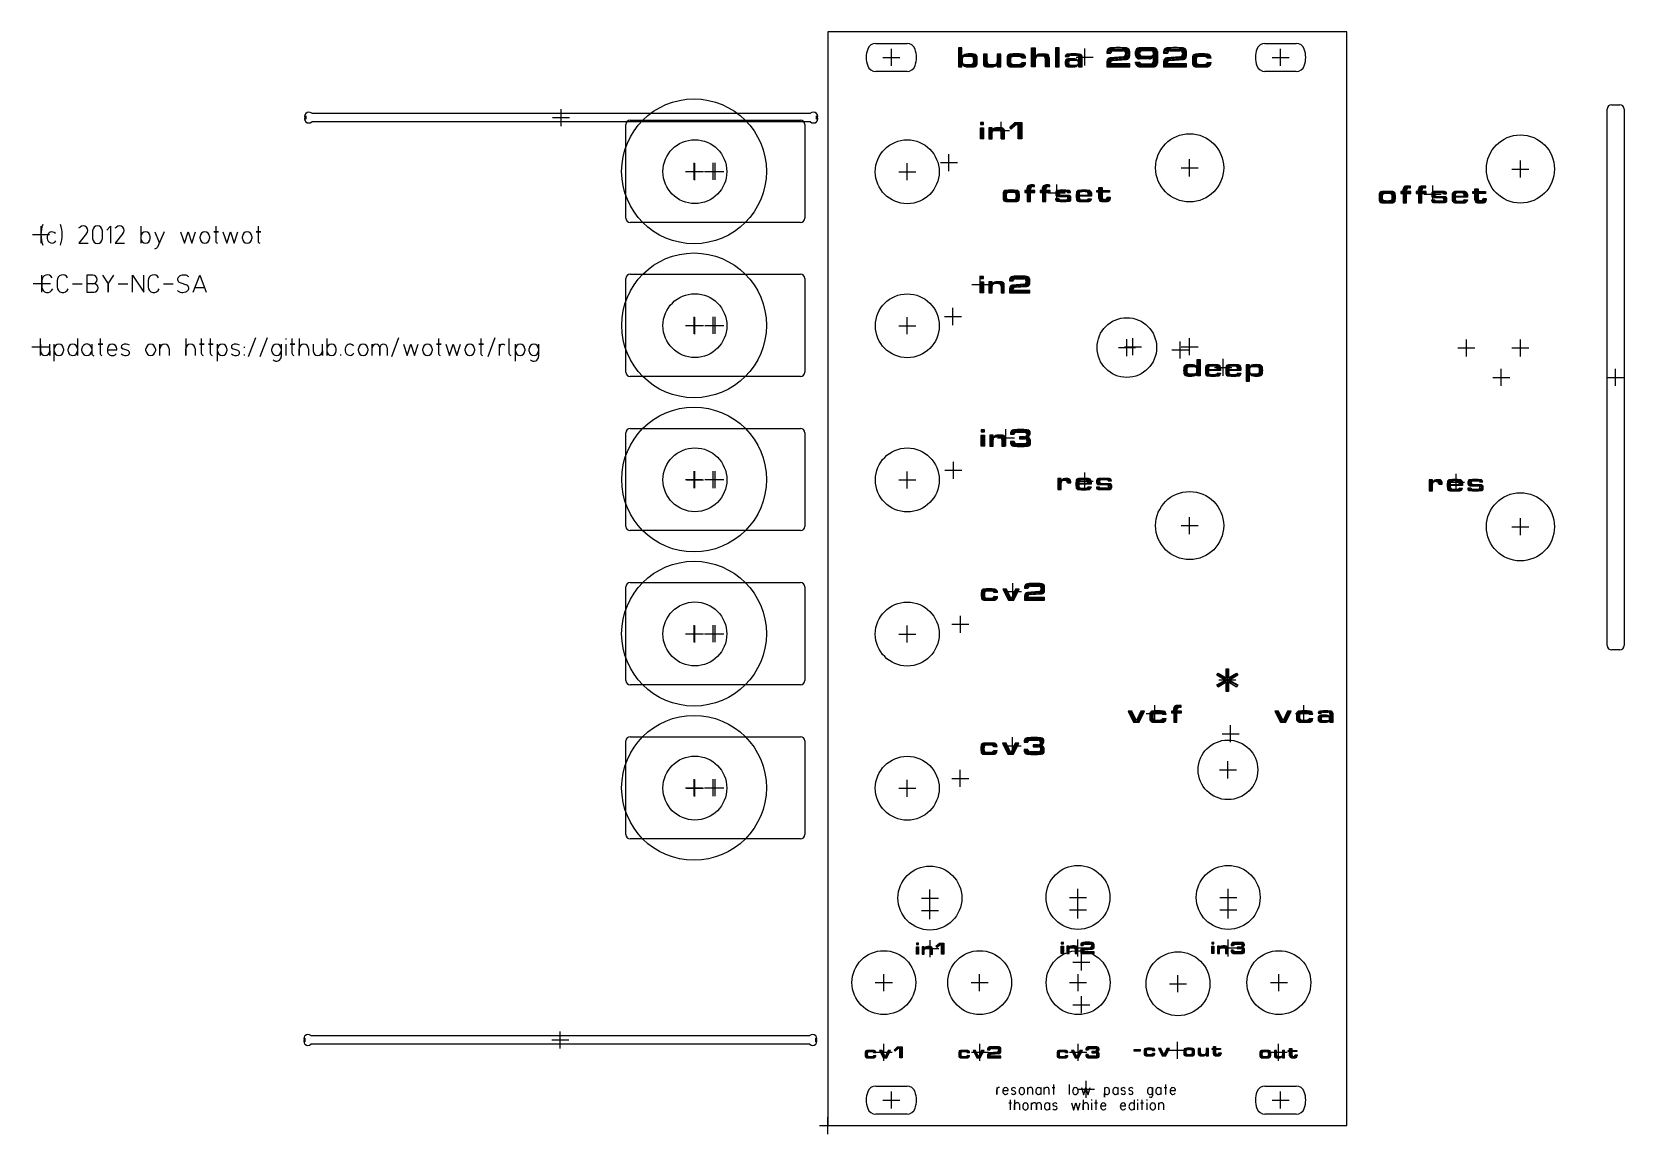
# Model space of a CAD drawing. Header units: millimetres. Extents: x -94 to 94, y -1 to 128.
import ezdxf

# ---------------------------------------------------------------- set-up
doc = ezdxf.new("R2010")
doc.units = ezdxf.units.MM
for name, color, linetype in [('Contour', 7, 'CONTINUOUS'), ('Engraving', 7, 'CONTINUOUS'), ('Reference_points', 1, 'CONTINUOUS')]:
    doc.layers.add(name, color=color, linetype=linetype)

msp = doc.modelspace()

# ---------------------------------------------------------------- linework, layer by layer
at = {"layer": 'Contour', "color": 7, "linetype": 'CONTINUOUS'}
for p, q in [((60.96, 128.4), (0, 128.4)), ((0, 128.4), (0, 128.4)), ((0, 128.4), (0, 0)), ((60.96, 0), (60.96, 128.4)), ((60.96, 128.4), (60.96, 128.4)), ((5.612, 127.05), (9.288, 127.05)), ((51.332, 127.05), (55.008, 127.05)), ((9.288, 123.75), (5.612, 123.75)), ((55.008, 123.75), (51.332, 123.75)), ((92.024, 119.844), (93.024, 119.844)), ((-61.34, 118.549), (-61.34, 118.135)), ((-60.633, 118.842), (-2.047, 118.842)), ((-2.047, 117.842), (-60.633, 117.842)), ((-23.232, 118.024), (-3.232, 118.024)), ((-1.34, 118.135), (-1.34, 118.549)), ((91.524, 56.344), (91.524, 119.344)), ((93.524, 119.344), (93.524, 56.344)), ((-23.732, 106.524), (-23.732, 117.524)), ((-2.732, 117.524), (-2.732, 106.524)), ((-3.232, 106.024), (-23.232, 106.024)), ((-23.728, 88.444), (-23.728, 99.444)), ((-23.228, 99.944), (-3.228, 99.944)), ((-2.728, 99.444), (-2.728, 88.444)), ((-3.228, 87.944), (-23.228, 87.944)), ((-23.728, 70.348), (-23.728, 81.348)), ((-23.228, 81.848), (-3.228, 81.848)), ((-2.728, 81.348), (-2.728, 70.348)), ((-3.228, 69.848), (-23.228, 69.848)), ((-23.232, 63.752), (-3.232, 63.752)), ((-23.732, 52.252), (-23.732, 63.252)), ((-2.732, 63.252), (-2.732, 52.252)), ((93.024, 55.844), (92.024, 55.844)), ((-3.232, 51.752), (-23.232, 51.752)), ((-23.732, 34.156), (-23.732, 45.156)), ((-23.232, 45.656), (-3.232, 45.656)), ((-2.732, 45.156), (-2.732, 34.156)), ((-3.232, 33.656), (-23.232, 33.656)), ((-61.434, 10.269), (-61.434, 9.855)), ((-60.727, 10.562), (-2.141, 10.562)), ((-2.141, 9.562), (-60.727, 9.562)), ((-1.434, 9.855), (-1.434, 10.269)), ((5.612, 4.65), (9.288, 4.65)), ((51.332, 4.65), (55.008, 4.65)), ((0, 0), (0, 0)), ((0, 0), (60.96, 0)), ((9.288, 1.35), (5.612, 1.35)), ((55.008, 1.35), (51.332, 1.35)), ((60.96, 0), (60.96, 0))]:
    msp.add_line(p, q, dxfattribs=at)
for centre, radius in [((-15.728, 112.024), 8.5), ((42.483, 112.44), 4), ((81.343, 112.3), 4), ((-15.628, 111.992), 3.75), ((9.316, 111.976), 3.75), ((-15.724, 93.944), 8.5), ((-15.624, 93.912), 3.75), ((9.32, 93.896), 3.75), ((35.112, 91.342), 3.5), ((-15.724, 75.848), 8.5), ((-15.624, 75.816), 3.75), ((9.32, 75.8), 3.75), ((42.483, 70.44), 4), ((81.343, 70.3), 4), ((-15.728, 57.752), 8.5), ((-15.628, 57.72), 3.75), ((9.316, 57.704), 3.75), ((-15.728, 39.656), 8.5), ((46.987, 41.765), 3.5), ((-15.628, 39.624), 3.75), ((9.316, 39.608), 3.75), ((11.978, 26.714), 3.75), ((29.372, 26.792), 3.75), ((47.018, 26.792), 3.75), ((6.566, 16.788), 3.75), ((17.822, 16.788), 3.75), ((29.39, 16.788), 3.75), ((41.114, 16.652), 3.75), ((52.97, 16.788), 3.75)]:
    msp.add_circle(centre, radius, dxfattribs=at)
for centre, radius, start, end in [((7.45, 125.4), 2.95, 160.53303, -160.53303), ((5.612, 126.05), 1, 450, 160.55043), ((9.288, 126.05), 1, 379.44957, 90), ((7.45, 125.4), 2.95, 340.53303, 19.46697), ((53.17, 125.4), 2.95, 160.53303, -160.53303), ((51.332, 126.05), 1, 450, 160.55043), ((55.008, 126.05), 1, 379.44957, 90), ((53.17, 125.4), 2.95, 340.53303, 19.46697), ((5.612, 124.75), 1, 199.44957, -90), ((9.288, 124.75), 1, 270, -19.44957), ((51.332, 124.75), 1, 199.44957, -90), ((55.008, 124.75), 1, 270, -19.44957), ((92.024, 119.344), 0.5, 450, 180), ((93.024, 119.344), 0.5, 360, 90), ((-60.98, 118.482), 0.5, 46.05341, -136.05341), ((-60.98, 118.202), 0.5, 136.05341, -46.05341), ((-23.232, 117.524), 0.5, 450, 180), ((-3.232, 117.524), 0.5, 360, 90), ((-1.7, 118.482), 0.5, 316.05341, 133.94659), ((-1.7, 118.202), 0.5, 226.05341, 43.94659), ((-23.232, 106.524), 0.5, 180, -90), ((-3.232, 106.524), 0.5, 270, 0), ((-23.228, 99.444), 0.5, 450, 180), ((-3.228, 99.444), 0.5, 360, 90), ((-23.228, 88.444), 0.5, 180, -90), ((-3.228, 88.444), 0.5, 270, 0), ((-23.228, 81.348), 0.5, 450, 180), ((-3.228, 81.348), 0.5, 360, 90), ((-23.228, 70.348), 0.5, 180, -90), ((-3.228, 70.348), 0.5, 270, 0), ((-23.232, 63.252), 0.5, 450, 180), ((-3.232, 63.252), 0.5, 360, 90), ((92.024, 56.344), 0.5, 180, -90), ((93.024, 56.344), 0.5, 270, 0), ((-23.232, 52.252), 0.5, 180, -90), ((-3.232, 52.252), 0.5, 270, 0), ((-23.232, 45.156), 0.5, 450, 180), ((-3.232, 45.156), 0.5, 360, 90), ((-23.232, 34.156), 0.5, 180, -90), ((-3.232, 34.156), 0.5, 270, 0), ((-61.074, 10.202), 0.5, 46.05341, -136.05341), ((-61.074, 9.922), 0.5, 136.05341, -46.05341), ((-1.794, 10.202), 0.5, 316.05341, 133.94659), ((-1.794, 9.922), 0.5, 226.05341, 43.94659), ((7.45, 3), 2.95, 160.53303, -160.53303), ((5.612, 3.65), 1, 450, 160.55043), ((9.288, 3.65), 1, 379.44957, 90), ((7.45, 3), 2.95, 340.53303, 19.46697), ((53.17, 3), 2.95, 160.53303, -160.53303), ((51.332, 3.65), 1, 450, 160.55043), ((55.008, 3.65), 1, 379.44957, 90), ((53.17, 3), 2.95, 340.53303, 19.46697), ((5.612, 2.35), 1, 199.44957, -90), ((9.288, 2.35), 1, 270, -19.44957), ((51.332, 2.35), 1, 199.44957, -90), ((55.008, 2.35), 1, 270, -19.44957)]:
    msp.add_arc(centre, radius, start, end, dxfattribs=at)
at = {"layer": 'Engraving', "color": 254, "linetype": 'CONTINUOUS'}
for p, q in [((15.744, 126.513), (15.336, 126.513)), ((15.336, 126.513), (15.336, 124.305)), ((15.432, 124.329), (15.432, 126.465)), ((15.432, 126.465), (15.648, 126.465)), ((15.528, 126.417), (15.528, 124.329)), ((15.648, 126.465), (15.648, 124.329)), ((15.744, 125.433), (15.744, 126.513)), ((16.344, 125.649), (15.96, 125.601)), ((18.696, 125.793), (18.264, 125.793)), ((18.264, 125.793), (18.264, 124.689)), ((18.36, 124.689), (18.36, 125.745)), ((18.36, 125.745), (18.48, 125.745)), ((18.48, 125.745), (18.48, 124.737)), ((18.6, 125.745), (18.696, 125.793)), ((18.6, 124.785), (18.6, 125.745)), ((18.696, 124.881), (18.696, 125.793)), ((20.328, 125.793), (19.896, 125.793)), ((19.896, 125.793), (19.896, 124.881)), ((20.232, 125.721), (20.016, 125.721)), ((20.016, 125.721), (20.016, 124.377)), ((20.136, 125.697), (20.136, 124.377)), ((20.232, 124.377), (20.232, 125.721)), ((20.328, 124.305), (20.328, 125.793)), ((21.144, 125.409), (21.144, 124.641)), ((21.24, 124.737), (21.24, 125.337)), ((23.208, 125.313), (22.776, 125.313)), ((23.016, 125.361), (22.896, 125.361)), ((23.928, 124.305), (23.928, 126.513)), ((23.928, 126.513), (24.36, 126.513)), ((24.024, 124.353), (24.024, 126.441)), ((24.024, 126.441), (24.264, 126.441)), ((24.144, 126.417), (24.144, 124.353)), ((24.264, 126.441), (24.264, 124.353)), ((24.36, 126.513), (24.36, 125.121)), ((25.992, 125.409), (25.992, 124.305)), ((27.144, 126.513), (26.712, 126.513)), ((26.712, 126.513), (26.712, 124.305)), ((26.808, 124.377), (26.808, 126.441)), ((26.808, 126.441), (27.048, 126.441)), ((26.928, 126.441), (26.928, 124.377)), ((27.048, 126.441), (27.048, 124.377)), ((27.144, 124.305), (27.144, 126.513)), ((27.864, 125.505), (28.296, 125.505)), ((28.176, 125.577), (27.984, 125.577)), ((28.536, 125.649), (29.208, 125.649)), ((29.448, 125.409), (29.448, 124.785)), ((29.544, 125.409), (29.544, 124.377)), ((29.64, 124.377), (29.64, 125.409)), ((29.76, 125.361), (29.76, 124.377)), ((29.88, 124.305), (29.88, 125.409)), ((32.76, 126.081), (32.76, 125.913)), ((32.76, 125.913), (33.24, 125.913)), ((32.88, 125.985), (33.12, 125.985)), ((34.68, 125.457), (33.144, 125.337)), ((34.8, 125.409), (33.144, 125.265)), ((34.92, 125.337), (33.192, 125.193)), ((33.384, 126.345), (34.872, 126.345)), ((33.504, 126.249), (34.776, 126.249)), ((33.528, 126.177), (34.68, 126.177)), ((34.968, 125.889), (34.968, 125.769)), ((35.088, 125.889), (35.088, 125.769)), ((35.208, 125.937), (35.208, 125.649)), ((35.328, 125.601), (35.328, 126.057)), ((35.448, 125.577), (35.448, 126.081)), ((36.144, 125.649), (36.144, 126.081)), ((36.264, 125.721), (36.264, 126.057)), ((36.384, 125.961), (36.384, 125.745)), ((36.504, 125.889), (36.504, 125.745)), ((37.656, 125.337), (36.648, 125.337)), ((36.672, 125.553), (36.912, 125.553)), ((36.696, 125.457), (36.912, 125.457)), ((37.92, 126.177), (36.912, 126.177)), ((36.912, 125.553), (37.944, 125.553)), ((36.912, 125.553), (37.944, 125.553)), ((36.912, 125.457), (38.112, 125.457)), ((38.328, 125.721), (38.232, 125.553)), ((38.232, 124.953), (38.232, 125.553)), ((38.352, 125.673), (38.352, 125.937)), ((38.352, 124.857), (38.352, 125.673)), ((38.472, 124.809), (38.472, 125.961)), ((38.592, 126.057), (38.592, 124.785)), ((38.712, 126.081), (38.712, 124.737)), ((39.432, 126.081), (39.432, 125.913)), ((39.432, 125.913), (39.912, 125.913)), ((39.552, 125.985), (39.792, 125.985)), ((41.352, 125.457), (39.816, 125.337)), ((41.472, 125.409), (39.816, 125.265)), ((41.592, 125.337), (39.864, 125.193)), ((40.056, 126.345), (41.544, 126.345)), ((40.176, 126.249), (41.448, 126.249)), ((40.2, 126.177), (41.352, 126.177)), ((41.64, 125.889), (41.64, 125.769)), ((41.76, 125.889), (41.76, 125.769)), ((41.88, 125.937), (41.88, 125.649)), ((42, 125.601), (42, 126.057)), ((42.12, 125.577), (42.12, 126.081)), ((42.936, 125.409), (42.936, 124.641)), ((43.032, 124.737), (43.032, 125.337)), ((45, 125.313), (44.568, 125.313)), ((44.808, 125.361), (44.688, 125.361)), ((15.336, 124.305), (15.744, 124.305)), ((15.528, 124.329), (15.432, 124.329)), ((15.648, 124.329), (15.648, 125.073)), ((15.768, 124.857), (15.744, 124.833)), ((15.744, 124.305), (15.744, 124.833)), ((19.896, 124.857), (19.896, 124.305)), ((19.896, 124.305), (20.328, 124.305)), ((20.016, 124.377), (20.016, 125.145)), ((20.136, 124.377), (20.232, 124.377)), ((21.36, 125.289), (21.36, 124.761)), ((22.872, 124.737), (22.776, 124.785)), ((22.776, 124.785), (23.208, 124.785)), ((23.112, 124.737), (22.992, 124.737)), ((24.36, 124.305), (23.928, 124.305)), ((24.144, 124.353), (24.024, 124.353)), ((24.264, 124.353), (24.264, 125.025)), ((24.36, 125.217), (24.36, 124.305)), ((25.56, 124.305), (25.56, 125.217)), ((25.992, 124.305), (25.56, 124.305)), ((25.656, 125.217), (25.656, 124.353)), ((25.656, 124.353), (25.776, 124.353)), ((25.776, 124.353), (25.776, 125.265)), ((25.896, 125.289), (25.896, 124.353)), ((25.896, 124.353), (25.992, 124.305)), ((26.712, 124.305), (27.144, 124.305)), ((26.928, 124.377), (26.808, 124.377)), ((27.048, 124.377), (27.144, 124.305)), ((27.864, 124.881), (27.864, 124.641)), ((27.936, 124.737), (27.936, 124.857)), ((28.2, 125.169), (28.992, 125.169)), ((28.992, 124.329), (28.248, 124.329)), ((29.064, 125.121), (28.296, 125.121)), ((28.344, 125.073), (29.304, 125.073)), ((29.16, 124.449), (28.344, 124.449)), ((28.344, 124.401), (28.992, 124.401)), ((29.16, 125.049), (28.536, 125.049)), ((28.536, 124.497), (29.16, 124.497)), ((29.112, 124.377), (28.992, 124.329)), ((29.16, 125.049), (29.016, 125.217)), ((29.184, 125.121), (29.064, 125.121)), ((29.208, 124.425), (29.112, 124.377)), ((29.304, 125.073), (29.16, 125.049)), ((29.544, 124.737), (29.448, 124.737)), ((29.448, 124.737), (29.448, 124.305)), ((29.448, 124.305), (29.88, 124.305)), ((29.544, 124.377), (29.544, 124.737)), ((29.76, 124.377), (29.64, 124.377)), ((32.76, 124.905), (32.76, 124.305)), ((32.76, 124.305), (35.448, 124.305)), ((32.88, 124.929), (32.88, 124.377)), ((32.88, 124.377), (35.352, 124.377)), ((33, 124.857), (33, 124.449)), ((33, 124.449), (35.304, 124.449)), ((33.096, 124.545), (33.096, 124.833)), ((35.304, 124.545), (33.096, 124.545)), ((35.448, 124.641), (33.192, 124.641)), ((33.336, 125.121), (35.064, 125.265)), ((33.48, 125.049), (35.088, 125.169)), ((35.304, 124.449), (35.304, 124.545)), ((35.352, 124.377), (35.448, 124.305)), ((35.448, 124.305), (35.448, 124.641)), ((36.144, 124.737), (36.144, 124.857)), ((36.144, 124.857), (36.624, 124.857)), ((36.24, 124.785), (36.504, 124.785)), ((37.752, 125.217), (36.6, 125.217)), ((36.936, 124.641), (37.92, 124.641)), ((39.432, 124.905), (39.432, 124.305)), ((39.432, 124.305), (42.12, 124.305)), ((39.552, 124.929), (39.552, 124.377)), ((39.552, 124.377), (42.024, 124.377)), ((39.672, 124.857), (39.672, 124.449)), ((39.672, 124.449), (41.976, 124.449)), ((39.768, 124.545), (39.768, 124.833)), ((41.976, 124.545), (39.768, 124.545)), ((42.12, 124.641), (39.864, 124.641)), ((40.008, 125.121), (41.736, 125.265)), ((40.152, 125.049), (41.76, 125.169)), ((41.976, 124.449), (41.976, 124.545)), ((42.024, 124.377), (42.12, 124.305)), ((42.12, 124.305), (42.12, 124.641)), ((43.152, 125.289), (43.152, 124.761)), ((44.664, 124.737), (44.568, 124.785)), ((44.568, 124.785), (45, 124.785)), ((44.904, 124.737), (44.784, 124.737)), ((18.286, 117.771), (17.908, 117.771)), ((17.908, 117.771), (17.908, 117.519)), ((18.013, 117.582), (17.908, 117.519)), ((17.908, 117.519), (18.286, 117.519)), ((17.908, 115.839), (17.908, 117.141)), ((17.908, 117.141), (18.286, 117.141)), ((17.992, 115.881), (17.992, 117.099)), ((17.992, 117.099), (18.202, 117.099)), ((18.202, 117.687), (18.013, 117.687)), ((18.013, 117.687), (18.013, 117.582)), ((18.013, 117.582), (18.202, 117.582)), ((18.097, 117.036), (18.097, 115.881)), ((18.202, 117.582), (18.202, 117.687)), ((18.202, 117.099), (18.202, 115.881)), ((18.286, 117.519), (18.286, 117.771)), ((18.286, 117.141), (18.286, 115.839)), ((19.294, 117.141), (18.916, 117.141)), ((18.916, 117.141), (18.916, 115.839)), ((19, 115.881), (19, 117.078)), ((19, 117.078), (19.21, 117.078)), ((19.105, 117.078), (19.105, 115.881)), ((19.21, 117.078), (19.21, 115.881)), ((19.21, 115.881), (19.21, 116.322)), ((19.294, 116.679), (19.294, 117.141)), ((19.294, 115.839), (19.294, 116.637)), ((20.344, 116.637), (20.344, 115.839)), ((20.428, 116.721), (20.428, 115.902)), ((20.533, 115.902), (20.533, 116.784)), ((20.638, 116.784), (20.638, 115.902)), ((20.722, 115.839), (20.722, 116.805)), ((21.352, 117.204), (21.961, 117.771)), ((21.541, 116.994), (21.352, 117.204)), ((22.003, 117.666), (21.499, 117.204)), ((21.499, 117.204), (21.562, 117.12)), ((22.066, 117.477), (21.541, 116.994)), ((21.562, 117.12), (22.024, 117.561)), ((21.961, 117.771), (22.759, 117.771)), ((22.654, 117.666), (22.003, 117.666)), ((22.024, 117.561), (22.507, 117.561)), ((22.339, 117.477), (22.066, 117.477)), ((22.423, 117.477), (22.339, 117.477)), ((22.339, 115.839), (22.339, 117.477)), ((22.423, 115.902), (22.423, 117.477)), ((22.507, 117.561), (22.507, 115.902)), ((22.591, 117.582), (22.591, 115.902)), ((22.654, 115.902), (22.654, 117.666)), ((22.759, 117.771), (22.759, 115.839)), ((18.286, 115.839), (17.908, 115.839)), ((18.097, 115.881), (17.992, 115.881)), ((18.202, 115.881), (18.286, 115.839)), ((18.916, 115.839), (19.294, 115.839)), ((19.105, 115.881), (19, 115.881)), ((20.428, 115.902), (20.344, 115.839)), ((20.344, 115.839), (20.722, 115.839)), ((20.638, 115.902), (20.533, 115.902)), ((22.759, 115.839), (22.339, 115.839)), ((22.507, 115.902), (22.423, 115.902)), ((22.591, 115.902), (22.654, 115.902)), ((23.78, 110.378), (24.221, 110.378)), ((24.221, 110.378), (24.221, 110.273)), ((24.263, 110.231), (24.263, 110.42)), ((25.586, 110.378), (26.027, 110.378)), ((26.027, 110.378), (26.027, 110.273)), ((26.069, 110.231), (26.069, 110.42)), ((20.672, 109.412), (20.588, 109.496)), ((20.756, 109.328), (20.672, 109.412)), ((20.945, 109.307), (20.756, 109.328)), ((20.84, 109.286), (20.945, 109.307)), ((23.402, 109.79), (23.129, 109.79)), ((23.129, 109.79), (23.129, 109.559)), ((23.129, 109.559), (23.402, 109.559)), ((23.696, 109.727), (23.192, 109.727)), ((23.192, 109.727), (23.192, 109.622)), ((23.192, 109.622), (24.242, 109.622)), ((23.402, 109.559), (23.402, 108.488)), ((23.402, 108.488), (23.78, 108.488)), ((23.507, 108.551), (23.507, 110.084)), ((23.612, 108.551), (23.507, 108.551)), ((23.612, 110.021), (23.612, 108.551)), ((23.696, 109.979), (23.696, 109.727)), ((24.242, 109.727), (23.696, 109.727)), ((23.696, 109.727), (23.696, 108.551)), ((23.696, 108.551), (23.78, 108.488)), ((23.78, 109.79), (23.78, 109.937)), ((24.305, 109.79), (23.78, 109.79)), ((23.78, 108.488), (23.78, 109.559)), ((23.78, 109.559), (24.305, 109.559)), ((24.179, 110.315), (23.864, 110.315)), ((24.221, 110.273), (23.99, 110.273)), ((24.095, 110.231), (24.263, 110.231)), ((24.242, 109.622), (24.242, 109.727)), ((24.305, 109.559), (24.305, 109.79)), ((25.208, 109.79), (24.935, 109.79)), ((24.935, 109.79), (24.935, 109.559)), ((24.935, 109.559), (25.208, 109.559)), ((25.502, 109.727), (24.998, 109.727)), ((24.998, 109.727), (24.998, 109.622)), ((24.998, 109.622), (26.048, 109.622)), ((25.208, 109.559), (25.208, 108.488)), ((25.208, 108.488), (25.586, 108.488)), ((25.313, 108.551), (25.313, 110.084)), ((25.418, 108.551), (25.313, 108.551)), ((25.418, 110.021), (25.418, 108.551)), ((25.502, 109.979), (25.502, 109.727)), ((26.048, 109.727), (25.502, 109.727)), ((25.502, 109.727), (25.502, 108.551)), ((25.502, 108.551), (25.586, 108.488)), ((25.586, 109.79), (25.586, 109.937)), ((26.111, 109.79), (25.586, 109.79)), ((25.586, 108.488), (25.586, 109.559)), ((25.586, 109.559), (26.111, 109.559)), ((25.985, 110.315), (25.67, 110.315)), ((26.027, 110.273), (25.796, 110.273)), ((25.901, 110.231), (26.069, 110.231)), ((26.048, 109.622), (26.048, 109.727)), ((26.111, 109.559), (26.111, 109.79)), ((27.119, 108.782), (26.741, 108.782)), ((26.741, 108.782), (26.741, 108.74)), ((26.762, 109.538), (26.762, 109.307)), ((27.035, 108.719), (26.804, 108.719)), ((26.972, 109.076), (27.959, 109.076)), ((27.056, 109.118), (28.043, 109.097)), ((27.959, 108.656), (27.287, 108.656)), ((27.308, 109.664), (27.959, 109.664)), ((28.337, 109.181), (27.308, 109.223)), ((28.211, 109.559), (28.127, 109.538)), ((28.127, 109.538), (28.505, 109.538)), ((28.316, 109.58), (28.421, 109.58)), ((28.547, 108.74), (28.547, 108.95)), ((29.261, 108.845), (29.261, 109.454)), ((29.345, 109.412), (29.345, 108.824)), ((29.429, 109.412), (29.429, 109.181)), ((29.429, 109.181), (29.513, 109.244)), ((29.513, 109.244), (29.429, 109.139)), ((29.429, 109.139), (29.429, 108.824)), ((29.513, 109.433), (29.513, 109.244)), ((29.513, 109.244), (30.563, 109.244)), ((29.513, 109.181), (30.647, 109.181)), ((30.941, 109.118), (29.513, 109.118)), ((29.513, 109.118), (29.513, 108.887)), ((30.563, 109.244), (30.563, 109.412)), ((30.752, 108.761), (30.584, 108.803)), ((30.584, 108.803), (30.941, 108.803)), ((30.647, 109.181), (30.647, 109.475)), ((30.647, 108.761), (30.857, 108.761)), ((30.752, 109.16), (30.752, 109.496)), ((30.857, 109.16), (30.752, 109.16)), ((30.857, 109.454), (30.857, 109.16)), ((30.941, 109.496), (30.941, 109.118)), ((30.941, 108.803), (30.941, 108.782)), ((31.571, 109.58), (31.571, 109.79)), ((31.571, 109.79), (31.823, 109.79)), ((31.823, 109.58), (31.571, 109.58)), ((31.634, 109.643), (31.634, 109.727)), ((31.634, 109.727), (32.999, 109.727)), ((32.117, 109.643), (31.634, 109.643)), ((31.823, 109.79), (31.823, 110.126)), ((31.823, 110.126), (32.201, 110.126)), ((31.823, 108.824), (31.823, 109.58)), ((31.928, 108.845), (31.928, 110.063)), ((31.928, 110.063), (32.117, 110.063)), ((32.033, 110.063), (32.033, 108.908)), ((32.117, 110.063), (32.117, 109.643)), ((32.999, 109.643), (32.117, 109.643)), ((32.117, 109.643), (32.117, 108.929)), ((32.201, 110.126), (32.201, 109.79)), ((32.201, 109.79), (33.083, 109.79)), ((33.083, 109.58), (32.201, 109.58)), ((32.201, 109.58), (32.201, 108.992)), ((32.894, 108.929), (32.789, 108.992)), ((32.789, 108.992), (33.167, 108.992)), ((32.999, 109.727), (32.999, 109.643)), ((32.999, 108.929), (33.104, 108.929)), ((33.083, 109.79), (33.083, 109.58)), ((33.167, 108.992), (33.167, 108.824)), ((64.836, 109.272), (64.752, 109.356)), ((64.92, 109.188), (64.836, 109.272)), ((65.109, 109.167), (64.92, 109.188)), ((65.004, 109.146), (65.109, 109.167)), ((67.566, 109.65), (67.293, 109.65)), ((67.293, 109.65), (67.293, 109.419)), ((67.293, 109.419), (67.566, 109.419)), ((67.86, 109.587), (67.356, 109.587)), ((67.356, 109.587), (67.356, 109.482)), ((67.356, 109.482), (68.406, 109.482)), ((67.566, 109.419), (67.566, 108.348)), ((67.671, 108.411), (67.671, 109.944)), ((67.776, 109.881), (67.776, 108.411)), ((67.86, 109.839), (67.86, 109.587)), ((68.406, 109.587), (67.86, 109.587)), ((67.86, 109.587), (67.86, 108.411)), ((67.944, 110.238), (68.385, 110.238)), ((67.944, 109.65), (67.944, 109.797)), ((68.469, 109.65), (67.944, 109.65)), ((67.944, 108.348), (67.944, 109.419)), ((67.944, 109.419), (68.469, 109.419)), ((68.343, 110.175), (68.028, 110.175)), ((68.385, 110.133), (68.154, 110.133)), ((68.259, 110.091), (68.427, 110.091)), ((68.385, 110.238), (68.385, 110.133)), ((68.406, 109.482), (68.406, 109.587)), ((68.427, 110.091), (68.427, 110.28)), ((68.469, 109.419), (68.469, 109.65)), ((69.372, 109.65), (69.099, 109.65)), ((69.099, 109.65), (69.099, 109.419)), ((69.099, 109.419), (69.372, 109.419)), ((69.666, 109.587), (69.162, 109.587)), ((69.162, 109.587), (69.162, 109.482)), ((69.162, 109.482), (70.212, 109.482)), ((69.372, 109.419), (69.372, 108.348)), ((69.477, 108.411), (69.477, 109.944)), ((69.582, 109.881), (69.582, 108.411)), ((69.666, 109.839), (69.666, 109.587)), ((70.212, 109.587), (69.666, 109.587)), ((69.666, 109.587), (69.666, 108.411)), ((69.75, 110.238), (70.191, 110.238)), ((69.75, 109.65), (69.75, 109.797)), ((70.275, 109.65), (69.75, 109.65)), ((69.75, 108.348), (69.75, 109.419)), ((69.75, 109.419), (70.275, 109.419)), ((70.149, 110.175), (69.834, 110.175)), ((70.191, 110.133), (69.96, 110.133)), ((70.065, 110.091), (70.233, 110.091)), ((70.191, 110.238), (70.191, 110.133)), ((70.212, 109.482), (70.212, 109.587)), ((70.233, 110.091), (70.233, 110.28)), ((70.275, 109.419), (70.275, 109.65)), ((71.283, 108.642), (70.905, 108.642)), ((70.905, 108.642), (70.905, 108.6)), ((70.926, 109.398), (70.926, 109.167)), ((71.199, 108.579), (70.968, 108.579)), ((71.136, 108.936), (72.123, 108.936)), ((71.22, 108.978), (72.207, 108.957)), ((72.123, 108.516), (71.451, 108.516)), ((71.472, 109.524), (72.123, 109.524)), ((72.501, 109.041), (71.472, 109.083)), ((72.375, 109.419), (72.291, 109.398)), ((72.291, 109.398), (72.669, 109.398)), ((72.48, 109.44), (72.585, 109.44)), ((72.711, 108.6), (72.711, 108.81)), ((73.425, 108.705), (73.425, 109.314)), ((73.509, 109.272), (73.509, 108.684)), ((73.593, 109.272), (73.593, 109.041)), ((73.593, 109.041), (73.677, 109.104)), ((73.677, 109.104), (73.593, 108.999)), ((73.593, 108.999), (73.593, 108.684)), ((73.677, 109.293), (73.677, 109.104)), ((73.677, 109.104), (74.727, 109.104)), ((73.677, 109.041), (74.811, 109.041)), ((75.105, 108.978), (73.677, 108.978)), ((73.677, 108.978), (73.677, 108.747)), ((74.727, 109.104), (74.727, 109.272)), ((74.916, 108.621), (74.748, 108.663)), ((74.748, 108.663), (75.105, 108.663)), ((74.811, 109.041), (74.811, 109.335)), ((74.811, 108.621), (75.021, 108.621)), ((74.916, 109.02), (74.916, 109.356)), ((75.021, 109.02), (74.916, 109.02)), ((75.021, 109.314), (75.021, 109.02)), ((75.105, 109.356), (75.105, 108.978)), ((75.105, 108.663), (75.105, 108.642)), ((75.735, 109.44), (75.735, 109.65)), ((75.735, 109.65), (75.987, 109.65)), ((75.987, 109.44), (75.735, 109.44)), ((75.798, 109.503), (75.798, 109.587)), ((75.798, 109.587), (77.163, 109.587)), ((76.281, 109.503), (75.798, 109.503)), ((75.987, 109.65), (75.987, 109.986)), ((75.987, 109.986), (76.365, 109.986)), ((75.987, 108.684), (75.987, 109.44)), ((76.092, 108.705), (76.092, 109.923)), ((76.092, 109.923), (76.281, 109.923)), ((76.197, 109.923), (76.197, 108.768)), ((76.281, 109.923), (76.281, 109.503)), ((77.163, 109.503), (76.281, 109.503)), ((76.281, 109.503), (76.281, 108.789)), ((76.365, 109.986), (76.365, 109.65)), ((76.365, 109.65), (77.247, 109.65)), ((77.247, 109.44), (76.365, 109.44)), ((76.365, 109.44), (76.365, 108.852)), ((77.058, 108.789), (76.953, 108.852)), ((76.953, 108.852), (77.331, 108.852)), ((77.163, 109.587), (77.163, 109.503)), ((77.163, 108.789), (77.268, 108.789)), ((77.247, 109.65), (77.247, 109.44)), ((77.331, 108.852), (77.331, 108.684)), ((67.566, 108.348), (67.944, 108.348)), ((67.776, 108.411), (67.671, 108.411)), ((67.86, 108.411), (67.944, 108.348)), ((69.372, 108.348), (69.75, 108.348)), ((69.582, 108.411), (69.477, 108.411)), ((69.666, 108.411), (69.75, 108.348)), ((18.278, 99.691), (17.9, 99.691)), ((17.9, 99.691), (17.9, 99.439)), ((18.005, 99.502), (17.9, 99.439)), ((17.9, 99.439), (18.278, 99.439)), ((18.194, 99.607), (18.005, 99.607)), ((18.005, 99.607), (18.005, 99.502)), ((18.005, 99.502), (18.194, 99.502)), ((18.194, 99.502), (18.194, 99.607)), ((18.278, 99.439), (18.278, 99.691)), ((21.344, 99.313), (21.344, 99.166)), ((21.344, 99.166), (21.764, 99.166)), ((21.449, 99.229), (21.659, 99.229)), ((21.89, 99.544), (23.192, 99.544)), ((21.995, 99.46), (23.108, 99.46)), ((22.016, 99.397), (23.024, 99.397)), ((23.276, 99.145), (23.276, 99.04)), ((23.381, 99.145), (23.381, 99.04)), ((23.486, 99.187), (23.486, 98.935)), ((23.591, 98.893), (23.591, 99.292)), ((23.696, 98.872), (23.696, 99.313)), ((17.9, 97.759), (17.9, 99.061)), ((17.9, 99.061), (18.278, 99.061)), ((18.278, 97.759), (17.9, 97.759)), ((17.984, 97.801), (17.984, 99.019)), ((17.984, 99.019), (18.194, 99.019)), ((18.089, 97.801), (17.984, 97.801)), ((18.089, 98.956), (18.089, 97.801)), ((18.194, 99.019), (18.194, 97.801)), ((18.194, 97.801), (18.278, 97.759)), ((18.278, 99.061), (18.278, 97.759)), ((19.286, 99.061), (18.908, 99.061)), ((18.908, 99.061), (18.908, 97.759)), ((18.908, 97.759), (19.286, 97.759)), ((18.992, 97.801), (18.992, 98.998)), ((18.992, 98.998), (19.202, 98.998)), ((19.097, 97.801), (18.992, 97.801)), ((19.097, 98.998), (19.097, 97.801)), ((19.202, 98.998), (19.202, 97.801)), ((19.202, 97.801), (19.202, 98.242)), ((19.286, 98.599), (19.286, 99.061)), ((19.286, 97.759), (19.286, 98.557)), ((20.336, 98.557), (20.336, 97.759)), ((20.42, 97.822), (20.336, 97.759)), ((20.336, 97.759), (20.714, 97.759)), ((20.42, 98.641), (20.42, 97.822)), ((20.525, 97.822), (20.525, 98.704)), ((20.63, 97.822), (20.525, 97.822)), ((20.63, 98.704), (20.63, 97.822)), ((20.714, 97.759), (20.714, 98.725)), ((21.344, 98.284), (21.344, 97.759)), ((21.344, 97.759), (23.696, 97.759)), ((21.449, 98.305), (21.449, 97.822)), ((21.449, 97.822), (23.612, 97.822)), ((21.554, 98.242), (21.554, 97.885)), ((21.554, 97.885), (23.57, 97.885)), ((21.638, 97.969), (21.638, 98.221)), ((23.57, 97.969), (21.638, 97.969)), ((23.024, 98.767), (21.68, 98.662)), ((23.129, 98.725), (21.68, 98.599)), ((23.234, 98.662), (21.722, 98.536)), ((23.696, 98.053), (21.722, 98.053)), ((21.848, 98.473), (23.36, 98.599)), ((21.974, 98.41), (23.381, 98.515)), ((23.57, 97.885), (23.57, 97.969)), ((23.612, 97.822), (23.696, 97.759)), ((23.696, 97.759), (23.696, 98.053)), ((43.359, 88.996), (43.359, 89.941)), ((43.359, 89.941), (43.716, 89.941)), ((43.611, 89.878), (43.443, 89.878)), ((43.443, 89.878), (43.443, 88.051)), ((43.527, 89.857), (43.527, 88.051)), ((43.611, 88.051), (43.611, 89.878)), ((43.716, 89.941), (43.716, 88.009)), ((43.338, 88.492), (43.359, 88.471)), ((43.359, 88.009), (43.359, 88.471)), ((43.716, 88.009), (43.359, 88.009)), ((43.443, 88.051), (43.443, 88.681)), ((43.527, 88.051), (43.611, 88.051)), ((44.43, 88.366), (44.43, 88.975)), ((44.514, 88.933), (44.514, 88.345)), ((44.598, 88.933), (44.598, 88.702)), ((44.598, 88.702), (44.682, 88.765)), ((44.682, 88.765), (44.598, 88.66)), ((44.598, 88.66), (44.598, 88.345)), ((44.682, 88.954), (44.682, 88.765)), ((44.682, 88.765), (45.732, 88.765)), ((44.682, 88.702), (45.816, 88.702)), ((46.11, 88.639), (44.682, 88.639)), ((44.682, 88.639), (44.682, 88.408)), ((45.732, 88.765), (45.732, 88.933)), ((45.921, 88.282), (45.753, 88.324)), ((45.753, 88.324), (46.11, 88.324)), ((45.816, 88.702), (45.816, 88.996)), ((45.816, 88.282), (46.026, 88.282)), ((45.921, 88.681), (45.921, 89.017)), ((46.026, 88.681), (45.921, 88.681)), ((46.026, 88.975), (46.026, 88.681)), ((46.11, 89.017), (46.11, 88.639)), ((46.11, 88.324), (46.11, 88.303)), ((46.824, 88.366), (46.824, 88.975)), ((46.908, 88.933), (46.908, 88.345)), ((46.992, 88.933), (46.992, 88.702)), ((46.992, 88.702), (47.076, 88.765)), ((47.076, 88.765), (46.992, 88.66)), ((46.992, 88.66), (46.992, 88.345)), ((47.076, 88.954), (47.076, 88.765)), ((47.076, 88.765), (48.126, 88.765)), ((47.076, 88.702), (48.21, 88.702)), ((48.504, 88.639), (47.076, 88.639)), ((47.076, 88.639), (47.076, 88.408)), ((48.126, 88.765), (48.126, 88.933)), ((48.315, 88.282), (48.147, 88.324)), ((48.147, 88.324), (48.504, 88.324)), ((48.21, 88.702), (48.21, 88.996)), ((48.21, 88.282), (48.42, 88.282)), ((48.315, 88.681), (48.315, 89.017)), ((48.42, 88.681), (48.315, 88.681)), ((48.42, 88.975), (48.42, 88.681)), ((48.504, 89.017), (48.504, 88.639)), ((48.504, 88.324), (48.504, 88.303)), ((49.512, 89.311), (49.134, 89.311)), ((49.134, 89.311), (49.134, 87.379)), ((49.218, 87.442), (49.218, 89.248)), ((49.218, 89.248), (49.428, 89.248)), ((49.323, 89.248), (49.323, 87.442)), ((49.428, 89.248), (49.428, 87.442)), ((49.428, 87.442), (49.428, 88.45)), ((49.512, 88.828), (49.512, 89.311)), ((49.512, 87.379), (49.512, 88.324)), ((49.134, 87.379), (49.512, 87.379)), ((49.323, 87.442), (49.218, 87.442)), ((18.386, 81.689), (18.008, 81.689)), ((18.008, 81.689), (18.008, 81.437)), ((18.113, 81.5), (18.008, 81.437)), ((18.008, 81.437), (18.386, 81.437)), ((18.008, 79.757), (18.008, 81.059)), ((18.008, 81.059), (18.386, 81.059)), ((18.092, 79.799), (18.092, 81.017)), ((18.092, 81.017), (18.302, 81.017)), ((18.302, 81.605), (18.113, 81.605)), ((18.113, 81.605), (18.113, 81.5)), ((18.113, 81.5), (18.302, 81.5)), ((18.197, 80.954), (18.197, 79.799)), ((18.302, 81.5), (18.302, 81.605)), ((18.302, 81.017), (18.302, 79.799)), ((18.386, 81.437), (18.386, 81.689)), ((18.386, 81.059), (18.386, 79.757)), ((19.394, 81.059), (19.016, 81.059)), ((19.016, 81.059), (19.016, 79.757)), ((19.1, 79.799), (19.1, 80.996)), ((19.1, 80.996), (19.31, 80.996)), ((19.205, 80.996), (19.205, 79.799)), ((19.31, 80.996), (19.31, 79.799)), ((19.394, 80.597), (19.394, 81.059)), ((19.394, 79.757), (19.394, 80.555)), ((20.444, 80.555), (20.444, 79.757)), ((20.528, 80.639), (20.528, 79.82)), ((20.633, 79.82), (20.633, 80.702)), ((20.738, 80.702), (20.738, 79.82)), ((20.822, 79.757), (20.822, 80.723)), ((21.452, 81.311), (21.452, 81.164)), ((21.452, 81.164), (21.872, 81.164)), ((21.557, 81.227), (21.767, 81.227)), ((22.061, 81.458), (23.174, 81.458)), ((22.145, 81.395), (23.09, 81.395)), ((23.09, 80.849), (22.502, 80.849)), ((22.502, 80.849), (22.502, 80.639)), ((22.502, 80.639), (23.111, 80.639)), ((23.09, 80.744), (22.586, 80.744)), ((22.586, 80.744), (23.09, 80.744)), ((23.762, 81.227), (23.762, 81.311)), ((18.386, 79.757), (18.008, 79.757)), ((18.197, 79.799), (18.092, 79.799)), ((18.302, 79.799), (18.386, 79.757)), ((19.016, 79.757), (19.394, 79.757)), ((19.205, 79.799), (19.1, 79.799)), ((19.31, 79.799), (19.31, 80.24)), ((20.528, 79.82), (20.444, 79.757)), ((20.444, 79.757), (20.822, 79.757)), ((20.738, 79.82), (20.633, 79.82)), ((21.872, 80.324), (21.452, 80.324)), ((21.452, 80.324), (21.452, 80.135)), ((21.767, 80.24), (21.557, 80.24)), ((21.662, 80.24), (21.767, 80.24)), ((21.767, 80.24), (21.872, 80.324)), ((23.174, 79.967), (22.103, 79.967)), ((23.111, 80.051), (22.145, 80.051)), ((23.804, 80.135), (23.804, 80.366)), ((27.378, 75.964), (27, 75.964)), ((27, 75.964), (27, 74.662)), ((27.084, 74.704), (27.084, 75.922)), ((27.084, 75.922), (27.294, 75.922)), ((27.189, 75.922), (27.189, 74.704)), ((27.294, 75.922), (27.294, 74.704)), ((27.294, 75.145), (27.399, 75.586)), ((27.294, 74.704), (27.294, 75.145)), ((27.378, 75.481), (27.378, 75.964)), ((27.378, 74.662), (27.378, 75.46)), ((28.134, 75.46), (28.512, 75.46)), ((28.239, 75.502), (28.428, 75.502)), ((28.323, 75.502), (28.512, 75.46)), ((28.512, 75.46), (28.512, 75.628)), ((29.226, 75.019), (29.226, 75.628)), ((29.31, 75.586), (29.31, 74.998)), ((29.394, 75.586), (29.394, 75.355)), ((29.394, 75.355), (29.478, 75.418)), ((29.478, 75.418), (29.394, 75.313)), ((29.394, 75.313), (29.394, 74.998)), ((29.478, 75.607), (29.478, 75.418)), ((29.478, 75.418), (30.528, 75.418)), ((29.478, 75.355), (30.612, 75.355)), ((30.906, 75.292), (29.478, 75.292)), ((29.478, 75.292), (29.478, 75.061)), ((30.528, 75.418), (30.528, 75.586)), ((30.717, 74.935), (30.549, 74.977)), ((30.549, 74.977), (30.906, 74.977)), ((30.612, 75.355), (30.612, 75.649)), ((30.612, 74.935), (30.822, 74.935)), ((30.717, 75.334), (30.717, 75.67)), ((30.822, 75.334), (30.717, 75.334)), ((30.822, 75.628), (30.822, 75.334)), ((30.906, 75.67), (30.906, 75.292)), ((30.906, 74.977), (30.906, 74.956)), ((31.914, 74.956), (31.536, 74.956)), ((31.536, 74.956), (31.536, 74.914)), ((31.557, 75.712), (31.557, 75.481)), ((31.83, 74.893), (31.599, 74.893)), ((31.767, 75.25), (32.754, 75.25)), ((31.851, 75.292), (32.838, 75.271)), ((32.754, 74.83), (32.082, 74.83)), ((32.103, 75.838), (32.754, 75.838)), ((33.132, 75.355), (32.103, 75.397)), ((33.006, 75.733), (32.922, 75.712)), ((32.922, 75.712), (33.3, 75.712)), ((33.111, 75.754), (33.216, 75.754)), ((33.342, 74.914), (33.342, 75.124)), ((70.996, 75.824), (70.618, 75.824)), ((70.618, 75.824), (70.618, 74.522)), ((70.702, 74.564), (70.702, 75.782)), ((70.702, 75.782), (70.912, 75.782)), ((70.807, 75.782), (70.807, 74.564)), ((70.912, 75.782), (70.912, 74.564)), ((70.912, 75.005), (71.017, 75.446)), ((70.912, 74.564), (70.912, 75.005)), ((70.996, 75.341), (70.996, 75.824)), ((70.996, 74.522), (70.996, 75.32)), ((71.752, 75.32), (72.13, 75.32)), ((71.857, 75.362), (72.046, 75.362)), ((71.941, 75.362), (72.13, 75.32)), ((72.13, 75.32), (72.13, 75.488)), ((72.844, 74.879), (72.844, 75.488)), ((72.928, 75.446), (72.928, 74.858)), ((73.012, 75.446), (73.012, 75.215)), ((73.012, 75.215), (73.096, 75.278)), ((73.096, 75.278), (73.012, 75.173)), ((73.012, 75.173), (73.012, 74.858)), ((73.096, 75.467), (73.096, 75.278)), ((73.096, 75.278), (74.146, 75.278)), ((73.096, 75.215), (74.23, 75.215)), ((74.524, 75.152), (73.096, 75.152)), ((73.096, 75.152), (73.096, 74.921)), ((74.146, 75.278), (74.146, 75.446)), ((74.335, 74.795), (74.167, 74.837)), ((74.167, 74.837), (74.524, 74.837)), ((74.23, 75.215), (74.23, 75.509)), ((74.335, 75.194), (74.335, 75.53)), ((74.44, 75.194), (74.335, 75.194)), ((74.44, 75.488), (74.44, 75.194)), ((74.524, 75.53), (74.524, 75.152)), ((74.524, 74.837), (74.524, 74.816)), ((75.532, 74.816), (75.154, 74.816)), ((75.154, 74.816), (75.154, 74.774)), ((75.175, 75.572), (75.175, 75.341)), ((75.385, 75.11), (76.372, 75.11)), ((75.469, 75.152), (76.456, 75.131)), ((75.721, 75.698), (76.372, 75.698)), ((76.75, 75.215), (75.721, 75.257)), ((76.624, 75.593), (76.54, 75.572)), ((76.54, 75.572), (76.918, 75.572)), ((76.729, 75.614), (76.834, 75.614)), ((76.96, 74.774), (76.96, 74.984)), ((27, 74.662), (27.378, 74.662)), ((27.189, 74.704), (27.084, 74.704)), ((70.618, 74.522), (70.996, 74.522)), ((70.807, 74.564), (70.702, 74.564)), ((74.23, 74.795), (74.44, 74.795)), ((75.448, 74.753), (75.217, 74.753)), ((76.372, 74.69), (75.7, 74.69)), ((18.107, 62.652), (18.107, 61.98)), ((18.191, 62.064), (18.191, 62.589)), ((18.296, 62.547), (18.296, 62.085)), ((19.913, 62.568), (19.535, 62.568)), ((19.619, 62.064), (19.535, 62.106)), ((19.535, 62.106), (19.913, 62.106)), ((19.745, 62.61), (19.64, 62.61)), ((19.829, 62.064), (19.724, 62.064)), ((20.984, 62.988), (20.543, 62.988)), ((20.543, 62.988), (21.194, 61.686)), ((20.669, 62.925), (21.257, 61.728)), ((21.341, 61.77), (20.774, 62.925)), ((20.774, 62.925), (20.9, 62.925)), ((20.9, 62.925), (21.425, 61.812)), ((21.509, 61.854), (20.984, 62.988)), ((21.257, 61.728), (21.74, 61.728)), ((21.656, 61.77), (21.341, 61.77)), ((21.425, 61.812), (21.593, 61.812)), ((22.034, 62.988), (21.509, 61.854)), ((21.593, 61.812), (22.097, 62.925)), ((22.202, 62.925), (21.656, 61.77)), ((21.74, 61.728), (22.328, 62.925)), ((21.824, 61.686), (22.475, 62.988)), ((22.097, 62.925), (22.034, 62.988)), ((22.475, 62.988), (22.034, 62.988)), ((22.328, 62.925), (22.202, 62.925)), ((23.105, 63.24), (23.105, 63.093)), ((23.105, 63.093), (23.525, 63.093)), ((23.105, 62.211), (23.105, 61.686)), ((23.21, 63.156), (23.42, 63.156)), ((23.21, 62.232), (23.21, 61.749)), ((23.21, 61.749), (25.373, 61.749)), ((23.315, 62.169), (23.315, 61.812)), ((23.315, 61.812), (25.331, 61.812)), ((23.399, 61.896), (23.399, 62.148)), ((25.331, 61.896), (23.399, 61.896)), ((24.785, 62.694), (23.441, 62.589)), ((24.89, 62.652), (23.441, 62.526)), ((24.995, 62.589), (23.483, 62.463)), ((25.457, 61.98), (23.483, 61.98)), ((23.609, 62.4), (25.121, 62.526)), ((23.651, 63.471), (24.953, 63.471)), ((23.735, 62.337), (25.142, 62.442)), ((23.756, 63.387), (24.869, 63.387)), ((23.777, 63.324), (24.785, 63.324)), ((25.037, 63.072), (25.037, 62.967)), ((25.142, 63.072), (25.142, 62.967)), ((25.247, 63.114), (25.247, 62.862)), ((25.331, 61.812), (25.331, 61.896)), ((25.352, 62.82), (25.352, 63.219)), ((25.373, 61.749), (25.457, 61.686)), ((25.457, 62.799), (25.457, 63.24)), ((25.457, 61.686), (25.457, 61.98)), ((21.194, 61.686), (21.824, 61.686)), ((23.105, 61.686), (25.457, 61.686)), ((45.668, 52.867), (45.84, 53.125)), ((46.657, 52.308), (45.668, 52.867)), ((45.84, 53.125), (46.786, 52.566)), ((45.84, 52.953), (48.033, 51.706)), ((45.84, 51.663), (47.99, 52.953)), ((46.786, 52.566), (46.786, 53.641)), ((46.786, 53.641), (46.915, 53.641)), ((46.915, 51.061), (46.915, 53.641)), ((46.915, 53.641), (47.044, 53.641)), ((47.99, 52.953), (46.915, 52.308)), ((47.044, 53.641), (47.044, 52.566)), ((47.044, 52.566), (47.99, 53.125)), ((48.162, 52.867), (47.173, 52.308)), ((47.99, 53.125), (48.162, 52.867)), ((45.668, 51.749), (46.657, 52.308)), ((45.84, 51.491), (45.668, 51.749)), ((46.915, 52.308), (45.84, 51.663)), ((46.786, 52.05), (45.84, 51.491)), ((46.786, 50.975), (46.786, 52.05)), ((47.044, 50.975), (46.786, 50.975)), ((48.033, 51.706), (46.915, 52.308)), ((46.915, 52.308), (46.915, 51.061)), ((47.99, 51.491), (47.044, 52.05)), ((47.044, 52.05), (47.044, 50.975)), ((47.173, 52.308), (48.162, 51.749)), ((48.162, 51.749), (47.99, 51.491)), ((35.701, 48.673), (35.26, 48.673)), ((35.26, 48.673), (35.911, 47.371)), ((36.226, 47.539), (35.701, 48.673)), ((36.751, 48.673), (36.226, 47.539)), ((36.541, 47.371), (37.192, 48.673)), ((36.814, 48.61), (36.751, 48.673)), ((37.192, 48.673), (36.751, 48.673)), ((40.615, 48.673), (40.342, 48.673)), ((40.342, 48.673), (40.342, 48.442)), ((40.72, 47.434), (40.72, 48.967)), ((40.825, 48.904), (40.825, 47.434)), ((40.909, 48.862), (40.909, 48.61)), ((40.993, 49.261), (41.434, 49.261)), ((40.993, 48.673), (40.993, 48.82)), ((41.518, 48.673), (40.993, 48.673)), ((41.392, 49.198), (41.077, 49.198)), ((41.434, 49.156), (41.203, 49.156)), ((41.308, 49.114), (41.476, 49.114)), ((41.434, 49.261), (41.434, 49.156)), ((41.476, 49.114), (41.476, 49.303)), ((41.518, 48.442), (41.518, 48.673)), ((52.93, 48.673), (52.489, 48.673)), ((52.489, 48.673), (53.14, 47.371)), ((53.455, 47.539), (52.93, 48.673)), ((53.98, 48.673), (53.455, 47.539)), ((53.77, 47.371), (54.421, 48.673)), ((54.043, 48.61), (53.98, 48.673)), ((54.421, 48.673), (53.98, 48.673)), ((35.386, 48.61), (35.974, 47.413)), ((36.058, 47.455), (35.491, 48.61)), ((35.491, 48.61), (35.617, 48.61)), ((35.617, 48.61), (36.142, 47.497)), ((35.911, 47.371), (36.541, 47.371)), ((35.974, 47.413), (36.457, 47.413)), ((36.373, 47.455), (36.058, 47.455)), ((36.142, 47.497), (36.31, 47.497)), ((36.31, 47.497), (36.814, 48.61)), ((36.919, 48.61), (36.373, 47.455)), ((36.457, 47.413), (37.045, 48.61)), ((37.045, 48.61), (36.919, 48.61)), ((37.906, 48.337), (37.906, 47.665)), ((37.99, 47.749), (37.99, 48.274)), ((38.095, 48.232), (38.095, 47.77)), ((39.712, 48.253), (39.334, 48.253)), ((39.418, 47.749), (39.334, 47.791)), ((39.334, 47.791), (39.712, 47.791)), ((39.544, 48.295), (39.439, 48.295)), ((39.628, 47.749), (39.523, 47.749)), ((40.342, 48.442), (40.615, 48.442)), ((40.909, 48.61), (40.405, 48.61)), ((40.405, 48.61), (40.405, 48.505)), ((40.405, 48.505), (41.455, 48.505)), ((40.615, 48.442), (40.615, 47.371)), ((40.615, 47.371), (40.993, 47.371)), ((40.825, 47.434), (40.72, 47.434)), ((41.455, 48.61), (40.909, 48.61)), ((40.909, 48.61), (40.909, 47.434)), ((40.909, 47.434), (40.993, 47.371)), ((40.993, 47.371), (40.993, 48.442)), ((40.993, 48.442), (41.518, 48.442)), ((41.455, 48.505), (41.455, 48.61)), ((52.615, 48.61), (53.203, 47.413)), ((53.287, 47.455), (52.72, 48.61)), ((52.72, 48.61), (52.846, 48.61)), ((52.846, 48.61), (53.371, 47.497)), ((53.14, 47.371), (53.77, 47.371)), ((53.203, 47.413), (53.686, 47.413)), ((53.602, 47.455), (53.287, 47.455)), ((53.371, 47.497), (53.539, 47.497)), ((53.539, 47.497), (54.043, 48.61)), ((54.148, 48.61), (53.602, 47.455)), ((53.686, 47.413), (54.274, 48.61)), ((54.274, 48.61), (54.148, 48.61)), ((55.135, 48.337), (55.135, 47.665)), ((55.219, 47.749), (55.219, 48.274)), ((55.324, 48.232), (55.324, 47.77)), ((56.941, 48.253), (56.563, 48.253)), ((56.647, 47.749), (56.563, 47.791)), ((56.563, 47.791), (56.941, 47.791)), ((56.773, 48.295), (56.668, 48.295)), ((56.857, 47.749), (56.752, 47.749)), ((57.571, 48.421), (57.949, 48.421)), ((57.571, 47.875), (57.571, 47.665)), ((57.634, 47.749), (57.634, 47.854)), ((57.844, 48.484), (57.676, 48.484)), ((57.865, 48.127), (58.558, 48.127)), ((58.558, 47.392), (57.907, 47.392)), ((58.621, 48.085), (57.949, 48.085)), ((57.991, 48.043), (58.831, 48.043)), ((58.705, 47.497), (57.991, 47.497)), ((57.991, 47.455), (58.558, 47.455)), ((58.159, 48.547), (58.747, 48.547)), ((58.705, 48.022), (58.159, 48.022)), ((58.159, 47.539), (58.705, 47.539)), ((58.663, 47.434), (58.558, 47.392)), ((58.705, 48.022), (58.579, 48.169)), ((58.726, 48.085), (58.621, 48.085)), ((58.747, 47.476), (58.663, 47.434)), ((58.831, 48.043), (58.705, 48.022)), ((58.957, 48.337), (58.957, 47.791)), ((59.041, 47.749), (58.957, 47.749)), ((58.957, 47.749), (58.957, 47.371)), ((58.957, 47.371), (59.335, 47.371)), ((59.041, 48.337), (59.041, 47.434)), ((59.041, 47.434), (59.041, 47.749)), ((59.125, 47.434), (59.125, 48.337)), ((59.23, 47.434), (59.125, 47.434)), ((59.23, 48.295), (59.23, 47.434)), ((59.335, 47.371), (59.335, 48.337)), ((20.94, 44.9), (20.499, 44.9)), ((20.499, 44.9), (21.15, 43.598)), ((21.465, 43.766), (20.94, 44.9)), ((21.99, 44.9), (21.465, 43.766)), ((21.78, 43.598), (22.431, 44.9)), ((22.053, 44.837), (21.99, 44.9)), ((22.431, 44.9), (21.99, 44.9)), ((23.061, 45.152), (23.061, 45.005)), ((23.061, 45.005), (23.481, 45.005)), ((23.166, 45.068), (23.376, 45.068)), ((23.67, 45.299), (24.783, 45.299)), ((23.754, 45.236), (24.699, 45.236)), ((25.371, 45.068), (25.371, 45.152)), ((18.063, 44.564), (18.063, 43.892)), ((18.147, 43.976), (18.147, 44.501)), ((18.252, 44.459), (18.252, 43.997)), ((19.869, 44.48), (19.491, 44.48)), ((19.575, 43.976), (19.491, 44.018)), ((19.491, 44.018), (19.869, 44.018)), ((19.701, 44.522), (19.596, 44.522)), ((19.785, 43.976), (19.68, 43.976)), ((20.625, 44.837), (21.213, 43.64)), ((21.297, 43.682), (20.73, 44.837)), ((20.73, 44.837), (20.856, 44.837)), ((20.856, 44.837), (21.381, 43.724)), ((21.15, 43.598), (21.78, 43.598)), ((21.213, 43.64), (21.696, 43.64)), ((21.612, 43.682), (21.297, 43.682)), ((21.381, 43.724), (21.549, 43.724)), ((21.549, 43.724), (22.053, 44.837)), ((22.158, 44.837), (21.612, 43.682)), ((21.696, 43.64), (22.284, 44.837)), ((22.284, 44.837), (22.158, 44.837)), ((23.481, 44.165), (23.061, 44.165)), ((23.061, 44.165), (23.061, 43.976)), ((23.376, 44.081), (23.166, 44.081)), ((23.271, 44.081), (23.376, 44.081)), ((23.376, 44.081), (23.481, 44.165)), ((24.783, 43.808), (23.712, 43.808)), ((24.72, 43.892), (23.754, 43.892)), ((24.699, 44.69), (24.111, 44.69)), ((24.111, 44.69), (24.111, 44.48)), ((24.111, 44.48), (24.72, 44.48)), ((24.699, 44.585), (24.195, 44.585)), ((24.195, 44.585), (24.699, 44.585)), ((25.413, 43.976), (25.413, 44.207)), ((10.646, 21.426), (10.394, 21.426)), ((10.394, 21.426), (10.394, 21.258)), ((10.464, 21.3), (10.394, 21.258)), ((10.394, 21.258), (10.646, 21.258)), ((10.394, 20.138), (10.394, 21.006)), ((10.394, 21.006), (10.646, 21.006)), ((10.45, 20.166), (10.45, 20.978)), ((10.45, 20.978), (10.59, 20.978)), ((10.59, 21.37), (10.464, 21.37)), ((10.464, 21.37), (10.464, 21.3)), ((10.464, 21.3), (10.59, 21.3)), ((10.52, 20.936), (10.52, 20.166)), ((10.59, 21.3), (10.59, 21.37)), ((10.59, 20.978), (10.59, 20.166)), ((10.646, 21.258), (10.646, 21.426)), ((10.646, 21.006), (10.646, 20.138)), ((11.318, 21.006), (11.066, 21.006)), ((11.066, 21.006), (11.066, 20.138)), ((11.122, 20.166), (11.122, 20.964)), ((11.122, 20.964), (11.262, 20.964)), ((11.192, 20.964), (11.192, 20.166)), ((11.262, 20.964), (11.262, 20.166)), ((11.318, 20.698), (11.318, 21.006)), ((11.318, 20.138), (11.318, 20.67)), ((12.018, 20.67), (12.018, 20.138)), ((12.074, 20.726), (12.074, 20.18)), ((12.144, 20.18), (12.144, 20.768)), ((12.214, 20.768), (12.214, 20.18)), ((12.27, 20.138), (12.27, 20.782)), ((12.69, 21.048), (13.096, 21.426)), ((12.816, 20.908), (12.69, 21.048)), ((13.124, 21.356), (12.788, 21.048)), ((12.788, 21.048), (12.83, 20.992)), ((13.166, 21.23), (12.816, 20.908)), ((12.83, 20.992), (13.138, 21.286)), ((13.096, 21.426), (13.628, 21.426)), ((13.558, 21.356), (13.124, 21.356)), ((13.138, 21.286), (13.46, 21.286)), ((13.348, 21.23), (13.166, 21.23)), ((13.404, 21.23), (13.348, 21.23)), ((13.348, 20.138), (13.348, 21.23)), ((13.404, 20.18), (13.404, 21.23)), ((13.46, 21.286), (13.46, 20.18)), ((13.516, 21.3), (13.516, 20.18)), ((13.558, 20.18), (13.558, 21.356)), ((13.628, 21.426), (13.628, 20.138)), ((27.654, 21.504), (27.402, 21.504)), ((27.402, 21.504), (27.402, 21.336)), ((27.472, 21.378), (27.402, 21.336)), ((27.402, 21.336), (27.654, 21.336)), ((27.402, 20.216), (27.402, 21.084)), ((27.402, 21.084), (27.654, 21.084)), ((27.458, 20.244), (27.458, 21.056)), ((27.458, 21.056), (27.598, 21.056)), ((27.598, 21.448), (27.472, 21.448)), ((27.472, 21.448), (27.472, 21.378)), ((27.472, 21.378), (27.598, 21.378)), ((27.528, 21.014), (27.528, 20.244)), ((27.598, 21.378), (27.598, 21.448)), ((27.598, 21.056), (27.598, 20.244)), ((27.654, 21.336), (27.654, 21.504)), ((27.654, 21.084), (27.654, 20.216)), ((28.326, 21.084), (28.074, 21.084)), ((28.074, 21.084), (28.074, 20.216)), ((28.13, 20.244), (28.13, 21.042)), ((28.13, 21.042), (28.27, 21.042)), ((28.2, 21.042), (28.2, 20.244)), ((28.27, 21.042), (28.27, 20.244)), ((28.326, 20.776), (28.326, 21.084)), ((28.326, 20.216), (28.326, 20.748)), ((29.026, 20.748), (29.026, 20.216)), ((29.082, 20.804), (29.082, 20.258)), ((29.152, 20.258), (29.152, 20.846)), ((29.222, 20.846), (29.222, 20.258)), ((29.278, 20.216), (29.278, 20.86)), ((29.698, 21.252), (29.698, 21.154)), ((29.698, 21.154), (29.978, 21.154)), ((29.768, 21.196), (29.908, 21.196)), ((29.768, 20.58), (29.768, 20.258)), ((30.818, 20.888), (29.922, 20.818)), ((30.888, 20.86), (29.922, 20.776)), ((30.958, 20.818), (29.95, 20.734)), ((30.034, 20.692), (31.042, 20.776)), ((30.062, 21.406), (30.93, 21.406)), ((30.118, 20.65), (31.056, 20.72)), ((30.132, 21.35), (30.874, 21.35)), ((30.146, 21.308), (30.818, 21.308)), ((30.986, 21.14), (30.986, 21.07)), ((31.056, 21.14), (31.056, 21.07)), ((31.126, 21.168), (31.126, 21)), ((31.196, 20.972), (31.196, 21.238)), ((31.266, 20.958), (31.266, 21.252)), ((45.333, 21.504), (45.081, 21.504)), ((45.081, 21.504), (45.081, 21.336)), ((45.151, 21.378), (45.081, 21.336)), ((45.081, 21.336), (45.333, 21.336)), ((45.081, 20.216), (45.081, 21.084)), ((45.081, 21.084), (45.333, 21.084)), ((45.137, 20.244), (45.137, 21.056)), ((45.137, 21.056), (45.277, 21.056)), ((45.277, 21.448), (45.151, 21.448)), ((45.151, 21.448), (45.151, 21.378)), ((45.151, 21.378), (45.277, 21.378)), ((45.207, 21.014), (45.207, 20.244)), ((45.277, 21.378), (45.277, 21.448)), ((45.277, 21.056), (45.277, 20.244)), ((45.333, 21.336), (45.333, 21.504)), ((45.333, 21.084), (45.333, 20.216)), ((46.005, 21.084), (45.753, 21.084)), ((45.753, 21.084), (45.753, 20.216)), ((45.809, 20.244), (45.809, 21.042)), ((45.809, 21.042), (45.949, 21.042)), ((45.879, 21.042), (45.879, 20.244)), ((45.949, 21.042), (45.949, 20.244)), ((46.005, 20.776), (46.005, 21.084)), ((46.005, 20.216), (46.005, 20.748)), ((46.705, 20.748), (46.705, 20.216)), ((46.761, 20.804), (46.761, 20.258)), ((46.831, 20.258), (46.831, 20.846)), ((46.901, 20.846), (46.901, 20.258)), ((46.957, 20.216), (46.957, 20.86)), ((47.377, 21.252), (47.377, 21.154)), ((47.377, 21.154), (47.657, 21.154)), ((47.657, 20.594), (47.377, 20.594)), ((47.377, 20.594), (47.377, 20.468)), ((47.447, 21.196), (47.587, 21.196)), ((47.587, 20.538), (47.657, 20.594)), ((47.783, 21.35), (48.525, 21.35)), ((47.839, 21.308), (48.469, 21.308)), ((48.469, 20.944), (48.077, 20.944)), ((48.077, 20.944), (48.077, 20.804)), ((48.077, 20.804), (48.483, 20.804)), ((48.469, 20.874), (48.133, 20.874)), ((48.133, 20.874), (48.469, 20.874)), ((48.917, 21.196), (48.917, 21.252)), ((48.945, 20.468), (48.945, 20.622)), ((10.646, 20.138), (10.394, 20.138)), ((10.52, 20.166), (10.45, 20.166)), ((10.59, 20.166), (10.646, 20.138)), ((11.066, 20.138), (11.318, 20.138)), ((11.192, 20.166), (11.122, 20.166)), ((11.262, 20.166), (11.262, 20.46)), ((12.074, 20.18), (12.018, 20.138)), ((12.018, 20.138), (12.27, 20.138)), ((12.214, 20.18), (12.144, 20.18)), ((13.628, 20.138), (13.348, 20.138)), ((13.46, 20.18), (13.404, 20.18)), ((13.516, 20.18), (13.558, 20.18)), ((27.654, 20.216), (27.402, 20.216)), ((27.528, 20.244), (27.458, 20.244)), ((27.598, 20.244), (27.654, 20.216)), ((28.074, 20.216), (28.326, 20.216)), ((28.2, 20.244), (28.13, 20.244)), ((28.27, 20.244), (28.27, 20.538)), ((29.082, 20.258), (29.026, 20.216)), ((29.026, 20.216), (29.278, 20.216)), ((29.222, 20.258), (29.152, 20.258)), ((29.698, 20.566), (29.698, 20.216)), ((29.698, 20.216), (31.266, 20.216)), ((29.768, 20.258), (31.21, 20.258)), ((29.838, 20.538), (29.838, 20.3)), ((29.838, 20.3), (31.182, 20.3)), ((29.894, 20.356), (29.894, 20.524)), ((31.182, 20.356), (29.894, 20.356)), ((31.266, 20.412), (29.95, 20.412)), ((31.182, 20.3), (31.182, 20.356)), ((31.21, 20.258), (31.266, 20.216)), ((31.266, 20.216), (31.266, 20.412)), ((45.333, 20.216), (45.081, 20.216)), ((45.207, 20.244), (45.137, 20.244)), ((45.277, 20.244), (45.333, 20.216)), ((45.753, 20.216), (46.005, 20.216)), ((45.879, 20.244), (45.809, 20.244)), ((45.949, 20.244), (45.949, 20.538)), ((46.761, 20.258), (46.705, 20.216)), ((46.705, 20.216), (46.957, 20.216)), ((46.901, 20.258), (46.831, 20.258)), ((47.587, 20.538), (47.447, 20.538)), ((47.517, 20.538), (47.587, 20.538)), ((48.525, 20.356), (47.811, 20.356)), ((48.483, 20.412), (47.839, 20.412)), ((4.44, 8.6), (4.44, 8.152)), ((4.496, 8.208), (4.496, 8.558)), ((4.566, 8.53), (4.566, 8.222)), ((5.644, 8.544), (5.392, 8.544)), ((5.448, 8.208), (5.392, 8.236)), ((5.392, 8.236), (5.644, 8.236)), ((5.532, 8.572), (5.462, 8.572)), ((5.588, 8.208), (5.518, 8.208)), ((6.358, 8.824), (6.064, 8.824)), ((6.064, 8.824), (6.498, 7.956)), ((6.148, 8.782), (6.54, 7.984)), ((6.596, 8.012), (6.218, 8.782)), ((6.218, 8.782), (6.302, 8.782)), ((6.302, 8.782), (6.652, 8.04)), ((6.708, 8.068), (6.358, 8.824)), ((6.498, 7.956), (6.918, 7.956)), ((6.54, 7.984), (6.862, 7.984)), ((6.806, 8.012), (6.596, 8.012)), ((6.652, 8.04), (6.764, 8.04)), ((7.058, 8.824), (6.708, 8.068)), ((6.764, 8.04), (7.1, 8.782)), ((7.17, 8.782), (6.806, 8.012)), ((6.862, 7.984), (7.254, 8.782)), ((6.918, 7.956), (7.352, 8.824)), ((7.1, 8.782), (7.058, 8.824)), ((7.352, 8.824), (7.058, 8.824)), ((7.254, 8.782), (7.17, 8.782)), ((7.772, 8.866), (8.178, 9.244)), ((7.898, 8.726), (7.772, 8.866)), ((8.206, 9.174), (7.87, 8.866)), ((7.87, 8.866), (7.912, 8.81)), ((8.248, 9.048), (7.898, 8.726)), ((7.912, 8.81), (8.22, 9.104)), ((8.178, 9.244), (8.71, 9.244)), ((8.64, 9.174), (8.206, 9.174)), ((8.22, 9.104), (8.542, 9.104)), ((8.43, 9.048), (8.248, 9.048)), ((8.486, 9.048), (8.43, 9.048)), ((8.43, 7.956), (8.43, 9.048)), ((8.71, 7.956), (8.43, 7.956)), ((8.486, 7.998), (8.486, 9.048)), ((8.542, 7.998), (8.486, 7.998)), ((8.542, 9.104), (8.542, 7.998)), ((8.598, 9.118), (8.598, 7.998)), ((8.598, 7.998), (8.64, 7.998)), ((8.64, 7.998), (8.64, 9.174)), ((8.71, 9.244), (8.71, 7.956)), ((15.422, 8.6), (15.422, 8.152)), ((15.478, 8.208), (15.478, 8.558)), ((15.548, 8.53), (15.548, 8.222)), ((16.626, 8.544), (16.374, 8.544)), ((16.43, 8.208), (16.374, 8.236)), ((16.374, 8.236), (16.626, 8.236)), ((16.514, 8.572), (16.444, 8.572)), ((16.57, 8.208), (16.5, 8.208)), ((17.34, 8.824), (17.046, 8.824)), ((17.046, 8.824), (17.48, 7.956)), ((17.13, 8.782), (17.522, 7.984)), ((17.578, 8.012), (17.2, 8.782)), ((17.2, 8.782), (17.284, 8.782)), ((17.284, 8.782), (17.634, 8.04)), ((17.69, 8.068), (17.34, 8.824)), ((17.48, 7.956), (17.9, 7.956)), ((17.522, 7.984), (17.844, 7.984)), ((17.788, 8.012), (17.578, 8.012)), ((17.634, 8.04), (17.746, 8.04)), ((18.04, 8.824), (17.69, 8.068)), ((17.746, 8.04), (18.082, 8.782)), ((18.152, 8.782), (17.788, 8.012)), ((17.844, 7.984), (18.236, 8.782)), ((17.9, 7.956), (18.334, 8.824)), ((18.082, 8.782), (18.04, 8.824)), ((18.334, 8.824), (18.04, 8.824)), ((18.236, 8.782), (18.152, 8.782)), ((18.754, 8.992), (18.754, 8.894)), ((18.754, 8.894), (19.034, 8.894)), ((18.754, 8.306), (18.754, 7.956)), ((18.754, 7.956), (20.322, 7.956)), ((18.824, 8.936), (18.964, 8.936)), ((18.824, 8.32), (18.824, 7.998)), ((18.824, 7.998), (20.266, 7.998)), ((18.894, 8.278), (18.894, 8.04)), ((18.894, 8.04), (20.238, 8.04)), ((18.95, 8.096), (18.95, 8.264)), ((20.238, 8.096), (18.95, 8.096)), ((19.874, 8.628), (18.978, 8.558)), ((19.944, 8.6), (18.978, 8.516)), ((20.014, 8.558), (19.006, 8.474)), ((20.322, 8.152), (19.006, 8.152)), ((19.09, 8.432), (20.098, 8.516)), ((19.118, 9.146), (19.986, 9.146)), ((19.174, 8.39), (20.112, 8.46)), ((19.188, 9.09), (19.93, 9.09)), ((19.202, 9.048), (19.874, 9.048)), ((20.042, 8.88), (20.042, 8.81)), ((20.112, 8.88), (20.112, 8.81)), ((20.182, 8.908), (20.182, 8.74)), ((20.238, 8.04), (20.238, 8.096)), ((20.252, 8.712), (20.252, 8.978)), ((20.266, 7.998), (20.322, 7.956)), ((20.322, 8.698), (20.322, 8.992)), ((20.322, 7.956), (20.322, 8.152)), ((26.97, 8.6), (26.97, 8.152)), ((27.026, 8.208), (27.026, 8.558)), ((27.096, 8.53), (27.096, 8.222)), ((28.174, 8.544), (27.922, 8.544)), ((27.978, 8.208), (27.922, 8.236)), ((27.922, 8.236), (28.174, 8.236)), ((28.062, 8.572), (27.992, 8.572)), ((28.118, 8.208), (28.048, 8.208)), ((28.888, 8.824), (28.594, 8.824)), ((28.594, 8.824), (29.028, 7.956)), ((28.678, 8.782), (29.07, 7.984)), ((29.126, 8.012), (28.748, 8.782)), ((28.748, 8.782), (28.832, 8.782)), ((28.832, 8.782), (29.182, 8.04)), ((29.238, 8.068), (28.888, 8.824)), ((29.028, 7.956), (29.448, 7.956)), ((29.07, 7.984), (29.392, 7.984)), ((29.336, 8.012), (29.126, 8.012)), ((29.182, 8.04), (29.294, 8.04)), ((29.588, 8.824), (29.238, 8.068)), ((29.294, 8.04), (29.63, 8.782)), ((29.7, 8.782), (29.336, 8.012)), ((29.392, 7.984), (29.784, 8.782)), ((29.448, 7.956), (29.882, 8.824)), ((29.63, 8.782), (29.588, 8.824)), ((29.882, 8.824), (29.588, 8.824)), ((29.784, 8.782), (29.7, 8.782)), ((30.302, 8.992), (30.302, 8.894)), ((30.302, 8.894), (30.582, 8.894)), ((30.582, 8.334), (30.302, 8.334)), ((30.302, 8.334), (30.302, 8.208)), ((30.372, 8.936), (30.512, 8.936)), ((30.512, 8.278), (30.372, 8.278)), ((30.442, 8.278), (30.512, 8.278)), ((30.512, 8.278), (30.582, 8.334)), ((30.708, 9.09), (31.45, 9.09)), ((31.45, 8.096), (30.736, 8.096)), ((30.764, 9.048), (31.394, 9.048)), ((31.408, 8.152), (30.764, 8.152)), ((31.394, 8.684), (31.002, 8.684)), ((31.002, 8.684), (31.002, 8.544)), ((31.002, 8.544), (31.408, 8.544)), ((31.394, 8.614), (31.058, 8.614)), ((31.058, 8.614), (31.394, 8.614)), ((31.842, 8.936), (31.842, 8.992)), ((31.87, 8.208), (31.87, 8.362)), ((36.717, 8.904), (35.933, 8.904)), ((35.933, 8.904), (35.933, 8.792)), ((35.933, 8.792), (36.717, 8.792)), ((35.947, 8.848), (36.689, 8.848)), ((36.689, 8.848), (36.717, 8.904)), ((36.717, 8.792), (36.717, 8.904)), ((37.193, 8.848), (37.193, 8.4)), ((37.249, 8.456), (37.249, 8.806)), ((37.319, 8.778), (37.319, 8.47)), ((38.397, 8.792), (38.145, 8.792)), ((38.201, 8.456), (38.145, 8.484)), ((38.145, 8.484), (38.397, 8.484)), ((38.285, 8.82), (38.215, 8.82)), ((38.341, 8.456), (38.271, 8.456)), ((39.111, 9.072), (38.817, 9.072)), ((38.817, 9.072), (39.251, 8.204)), ((38.901, 9.03), (39.293, 8.232)), ((39.349, 8.26), (38.971, 9.03)), ((38.971, 9.03), (39.055, 9.03)), ((39.055, 9.03), (39.405, 8.288)), ((39.461, 8.316), (39.111, 9.072)), ((39.251, 8.204), (39.671, 8.204)), ((39.293, 8.232), (39.615, 8.232)), ((39.559, 8.26), (39.349, 8.26)), ((39.405, 8.288), (39.517, 8.288)), ((39.811, 9.072), (39.461, 8.316)), ((39.517, 8.288), (39.853, 9.03)), ((39.923, 9.03), (39.559, 8.26)), ((39.615, 8.232), (40.007, 9.03)), ((39.671, 8.204), (40.105, 9.072)), ((39.853, 9.03), (39.811, 9.072)), ((40.105, 9.072), (39.811, 9.072)), ((40.007, 9.03), (39.923, 9.03)), ((41.855, 8.82), (41.799, 8.876)), ((41.911, 8.764), (41.855, 8.82)), ((42.037, 8.75), (41.911, 8.764)), ((41.967, 8.736), (42.037, 8.75)), ((43.745, 9.072), (43.493, 9.072)), ((43.493, 9.072), (43.493, 8.428)), ((43.549, 8.428), (43.549, 9.044)), ((43.549, 9.044), (43.619, 9.044)), ((43.619, 9.044), (43.619, 8.456)), ((43.689, 9.044), (43.745, 9.072)), ((43.689, 8.484), (43.689, 9.044)), ((43.745, 8.54), (43.745, 9.072)), ((44.697, 9.072), (44.445, 9.072)), ((44.445, 9.072), (44.445, 8.54)), ((44.445, 8.526), (44.445, 8.204)), ((44.445, 8.204), (44.697, 8.204)), ((44.641, 9.03), (44.515, 9.03)), ((44.515, 9.03), (44.515, 8.246)), ((44.515, 8.246), (44.515, 8.694)), ((44.585, 9.016), (44.585, 8.246)), ((44.585, 8.246), (44.641, 8.246)), ((44.641, 8.246), (44.641, 9.03)), ((44.697, 8.204), (44.697, 9.072)), ((45.117, 8.932), (45.117, 9.072)), ((45.117, 9.072), (45.285, 9.072)), ((45.285, 8.932), (45.117, 8.932)), ((45.159, 8.974), (45.159, 9.03)), ((45.159, 9.03), (46.069, 9.03)), ((45.481, 8.974), (45.159, 8.974)), ((45.285, 9.072), (45.285, 9.296)), ((45.285, 9.296), (45.537, 9.296)), ((45.285, 8.428), (45.285, 8.932)), ((45.355, 8.442), (45.355, 9.254)), ((45.355, 9.254), (45.481, 9.254)), ((45.425, 9.254), (45.425, 8.484)), ((45.481, 9.254), (45.481, 8.974)), ((46.069, 8.974), (45.481, 8.974)), ((45.481, 8.974), (45.481, 8.498)), ((45.537, 9.296), (45.537, 9.072)), ((45.537, 9.072), (46.125, 9.072)), ((46.125, 8.932), (45.537, 8.932)), ((45.537, 8.932), (45.537, 8.54)), ((45.999, 8.498), (45.929, 8.54)), ((45.929, 8.54), (46.181, 8.54)), ((46.069, 9.03), (46.069, 8.974)), ((46.069, 8.498), (46.139, 8.498)), ((46.125, 9.072), (46.125, 8.932)), ((46.181, 8.54), (46.181, 8.428)), ((50.799, 8.572), (50.743, 8.628)), ((50.855, 8.516), (50.799, 8.572)), ((50.981, 8.502), (50.855, 8.516)), ((50.911, 8.488), (50.981, 8.502)), ((52.689, 8.824), (52.437, 8.824)), ((52.437, 8.824), (52.437, 8.18)), ((52.493, 8.18), (52.493, 8.796)), ((52.493, 8.796), (52.563, 8.796)), ((52.563, 8.796), (52.563, 8.208)), ((52.633, 8.796), (52.689, 8.824)), ((52.633, 8.236), (52.633, 8.796)), ((52.689, 8.292), (52.689, 8.824)), ((53.641, 8.824), (53.389, 8.824)), ((53.389, 8.824), (53.389, 8.292)), ((53.389, 8.278), (53.389, 7.956)), ((53.389, 7.956), (53.641, 7.956)), ((53.585, 8.782), (53.459, 8.782)), ((53.459, 8.782), (53.459, 7.998)), ((53.459, 7.998), (53.459, 8.446)), ((53.529, 8.768), (53.529, 7.998)), ((53.529, 7.998), (53.585, 7.998)), ((53.585, 7.998), (53.585, 8.782)), ((53.641, 7.956), (53.641, 8.824)), ((54.061, 8.684), (54.061, 8.824)), ((54.061, 8.824), (54.229, 8.824)), ((54.229, 8.684), (54.061, 8.684)), ((54.103, 8.726), (54.103, 8.782)), ((54.103, 8.782), (55.013, 8.782)), ((54.425, 8.726), (54.103, 8.726)), ((54.229, 8.824), (54.229, 9.048)), ((54.229, 9.048), (54.481, 9.048)), ((54.229, 8.18), (54.229, 8.684)), ((54.299, 8.194), (54.299, 9.006)), ((54.299, 9.006), (54.425, 9.006)), ((54.369, 9.006), (54.369, 8.236)), ((54.425, 9.006), (54.425, 8.726)), ((55.013, 8.726), (54.425, 8.726)), ((54.425, 8.726), (54.425, 8.25)), ((54.481, 9.048), (54.481, 8.824)), ((54.481, 8.824), (55.069, 8.824)), ((55.069, 8.684), (54.481, 8.684)), ((54.481, 8.684), (54.481, 8.292)), ((54.943, 8.25), (54.873, 8.292)), ((54.873, 8.292), (55.125, 8.292)), ((55.013, 8.782), (55.013, 8.726)), ((55.013, 8.25), (55.083, 8.25)), ((55.069, 8.824), (55.069, 8.684)), ((55.125, 8.292), (55.125, 8.18)), ((19.82, 4.489), (19.82, 3.67)), ((19.82, 3.67), (19.82, 4.203)), ((20.548, 4.112), (21.172, 4.112)), ((21.926, 4.034), (21.666, 4.112)), ((23.473, 3.67), (23.473, 4.489)), ((23.473, 4.489), (23.473, 4.281)), ((24.032, 4.268), (24.032, 3.67)), ((25.02, 4.476), (25.02, 3.67)), ((25.02, 3.67), (25.02, 3.8)), ((25.397, 3.67), (25.397, 4.489)), ((25.397, 4.489), (25.397, 4.281)), ((25.956, 4.268), (25.956, 3.67)), ((26.333, 4.476), (26.658, 4.476)), ((26.489, 4.84), (26.489, 3.67)), ((28.348, 4.84), (28.348, 3.67)), ((29.778, 4.489), (30.012, 3.67)), ((30.051, 3.67), (30.285, 4.489)), ((30.285, 4.489), (30.519, 3.67)), ((30.558, 3.67), (30.792, 4.489)), ((32.482, 4.476), (32.482, 3.345)), ((32.482, 3.345), (32.482, 3.8)), ((34.068, 4.476), (34.068, 3.67)), ((34.068, 3.67), (34.068, 3.8)), ((34.822, 4.034), (34.562, 4.112)), ((35.706, 4.034), (35.446, 4.112)), ((38.124, 3.8), (38.124, 4.463)), ((38.124, 4.463), (38.124, 3.488)), ((39.112, 4.476), (39.112, 3.67)), ((39.112, 3.67), (39.112, 3.8)), ((39.489, 4.476), (39.814, 4.476)), ((39.645, 4.84), (39.645, 3.67)), ((40.204, 4.112), (40.828, 4.112)), ((21.231, 2.676), (21.556, 2.676)), ((21.387, 3.04), (21.387, 1.87)), ((21.933, 3.04), (21.933, 1.87)), ((21.933, 1.87), (21.933, 2.481)), ((22.492, 2.468), (22.492, 1.87)), ((23.922, 1.87), (23.922, 2.689)), ((23.922, 2.689), (23.922, 2.481)), ((24.481, 1.87), (24.481, 2.481)), ((24.481, 2.468), (24.481, 1.87)), ((25.04, 2.468), (25.04, 1.87)), ((26.028, 2.676), (26.028, 1.87)), ((26.028, 1.87), (26.028, 2)), ((26.782, 2.234), (26.522, 2.312)), ((28.602, 2.689), (28.836, 1.87)), ((28.875, 1.87), (29.109, 2.689)), ((29.109, 2.689), (29.343, 1.87)), ((29.382, 1.87), (29.616, 2.689)), ((29.993, 3.04), (29.993, 1.87)), ((29.993, 1.87), (29.993, 2.481)), ((30.012, 3.67), (30.051, 3.67)), ((30.519, 3.67), (30.558, 3.67)), ((30.552, 2.468), (30.552, 1.87)), ((30.942, 3.053), (30.942, 2.949)), ((30.942, 2.689), (30.942, 1.87)), ((31.319, 2.676), (31.644, 2.676)), ((31.475, 3.04), (31.475, 1.87)), ((32.034, 2.312), (32.658, 2.312)), ((34.348, 2.312), (34.972, 2.312)), ((35.96, 3.04), (35.96, 1.87)), ((35.96, 1.87), (35.96, 2)), ((36.35, 3.053), (36.35, 2.949)), ((36.35, 2.689), (36.35, 1.87)), ((36.727, 2.676), (37.052, 2.676)), ((36.883, 3.04), (36.883, 1.87)), ((37.442, 3.053), (37.442, 2.949)), ((37.442, 2.689), (37.442, 1.87)), ((38.859, 1.87), (38.859, 2.689)), ((38.859, 2.689), (38.859, 2.481)), ((39.418, 2.468), (39.418, 1.87)), ((28.836, 1.87), (28.875, 1.87)), ((29.343, 1.87), (29.382, 1.87))]:
    msp.add_line(p, q, dxfattribs=at)
at = {"layer": 'Engraving', "color": 7, "linetype": 'CONTINUOUS'}
for p, q in [((-87.974, 105.38), (-87.842, 105.49)), ((-86.368, 105.05), (-86.368, 104.126)), ((-85.224, 104.126), (-85.224, 105.05)), ((-84.696, 105.138), (-84.256, 105.578)), ((-84.256, 105.578), (-84.256, 103.598)), ((-83.706, 105.38), (-83.574, 105.49)), ((-80.692, 105.578), (-80.692, 104.148)), ((-79.064, 104.918), (-78.536, 103.664)), ((-77.964, 104.918), (-78.756, 103.136)), ((-76.028, 104.918), (-75.588, 103.598)), ((-75.588, 103.598), (-75.148, 104.918)), ((-75.148, 104.918), (-74.708, 103.598)), ((-74.708, 103.598), (-74.268, 104.918)), ((-71.584, 104.918), (-72.134, 104.918)), ((-72.134, 104.918), (-71.914, 104.918)), ((-71.914, 105.578), (-71.914, 104.918)), ((-71.914, 104.918), (-71.584, 104.918)), ((-71.914, 104.918), (-71.914, 103.862)), ((-71.056, 104.918), (-70.616, 103.598)), ((-70.616, 103.598), (-70.176, 104.918)), ((-70.176, 104.918), (-69.736, 103.598)), ((-69.736, 103.598), (-69.296, 104.918)), ((-66.612, 104.918), (-67.162, 104.918)), ((-67.162, 104.918), (-66.942, 104.918)), ((-66.942, 105.578), (-66.942, 104.918)), ((-66.942, 104.918), (-66.612, 104.918)), ((-66.942, 104.918), (-66.942, 103.862)), ((-91.692, 104.368), (-91.692, 104.148)), ((-87.072, 104.72), (-87.996, 103.598)), ((-87.996, 103.598), (-86.896, 103.598)), ((-82.804, 104.72), (-83.728, 103.598)), ((-83.728, 103.598), (-82.628, 103.598)), ((-80.692, 104.368), (-80.692, 103.598)), ((-79.592, 104.148), (-79.592, 104.368)), ((-73.74, 104.148), (-73.74, 104.368)), ((-72.64, 104.368), (-72.64, 104.148)), ((-68.768, 104.148), (-68.768, 104.368)), ((-67.668, 104.368), (-67.668, 104.148)), ((-92.336, 99.206), (-92.336, 98.458)), ((-90.532, 99.206), (-90.532, 98.458)), ((-86.33, 99.822), (-87.056, 99.822)), ((-87.056, 99.822), (-87.056, 97.842)), ((-85.208, 99.822), (-84.548, 98.832)), ((-84.548, 98.832), (-83.888, 99.822)), ((-81.688, 97.842), (-81.688, 99.822)), ((-81.688, 99.822), (-80.368, 97.842)), ((-80.368, 97.842), (-80.368, 99.822)), ((-79.84, 99.206), (-79.84, 98.458)), ((-74.56, 97.842), (-73.79, 99.822)), ((-73.79, 99.822), (-73.02, 97.842)), ((-88.728, 98.832), (-87.584, 98.832)), ((-86.22, 98.832), (-87.056, 98.832)), ((-87.056, 97.842), (-86.22, 97.842)), ((-84.548, 98.832), (-84.548, 97.842)), ((-84.548, 97.842), (-84.548, 98.832)), ((-83.36, 98.832), (-82.216, 98.832)), ((-78.036, 98.832), (-76.892, 98.832)), ((-76.122, 98.964), (-75.352, 98.7)), ((-74.34, 98.392), (-73.24, 98.392)), ((-92.508, 91.736), (-92.508, 90.966)), ((-91.408, 90.416), (-91.408, 91.736)), ((-90.88, 90.966), (-90.88, 91.736)), ((-88.152, 92.396), (-88.152, 90.966)), ((-86.48, 91.736), (-86.48, 90.966)), ((-85.16, 91.736), (-85.71, 91.736)), ((-85.71, 91.736), (-85.49, 91.736)), ((-85.49, 92.396), (-85.49, 91.736)), ((-85.49, 91.736), (-85.16, 91.736)), ((-85.49, 91.736), (-85.49, 90.68)), ((-78.472, 90.416), (-78.472, 91.736)), ((-78.472, 91.736), (-78.472, 91.186)), ((-75.436, 92.396), (-75.436, 90.416)), ((-73.28, 91.736), (-73.83, 91.736)), ((-73.83, 91.736), (-73.61, 91.736)), ((-73.61, 92.396), (-73.61, 91.736)), ((-73.61, 91.736), (-73.28, 91.736)), ((-73.61, 91.736), (-73.61, 90.68)), ((-72.224, 91.736), (-72.774, 91.736)), ((-72.774, 91.736), (-72.554, 91.736)), ((-72.554, 92.396), (-72.554, 91.736)), ((-72.554, 91.736), (-72.224, 91.736)), ((-72.554, 91.736), (-72.554, 90.68)), ((-71.696, 90.966), (-71.696, 91.736)), ((-68.044, 90.284), (-67.208, 92.506)), ((-66.68, 90.284), (-65.844, 92.506)), ((-64.216, 91.736), (-64.216, 90.966)), ((-63.688, 92.396), (-63.688, 92.286)), ((-63.688, 91.736), (-63.688, 90.416)), ((-62.632, 91.736), (-63.182, 91.736)), ((-63.182, 91.736), (-62.962, 91.736)), ((-62.962, 92.396), (-62.962, 91.736)), ((-62.962, 91.736), (-62.632, 91.736)), ((-62.962, 91.736), (-62.962, 90.68)), ((-62.104, 92.396), (-62.104, 90.416)), ((-60.476, 91.736), (-60.476, 90.966)), ((-59.376, 90.416), (-59.376, 91.736)), ((-58.848, 92.396), (-58.848, 90.966)), ((-53.524, 90.416), (-53.524, 91.736)), ((-53.524, 91.736), (-53.524, 91.296)), ((-51.236, 90.284), (-50.4, 92.506)), ((-49.872, 91.736), (-49.432, 90.416)), ((-49.432, 90.416), (-48.992, 91.736)), ((-48.992, 91.736), (-48.552, 90.416)), ((-48.552, 90.416), (-48.112, 91.736)), ((-45.428, 91.736), (-45.978, 91.736)), ((-45.978, 91.736), (-45.758, 91.736)), ((-45.758, 92.396), (-45.758, 91.736)), ((-45.758, 91.736), (-45.428, 91.736)), ((-45.758, 91.736), (-45.758, 90.68)), ((-44.9, 91.736), (-44.46, 90.416)), ((-44.46, 90.416), (-44.02, 91.736)), ((-44.02, 91.736), (-43.58, 90.416)), ((-43.58, 90.416), (-43.14, 91.736)), ((-40.456, 91.736), (-41.006, 91.736)), ((-41.006, 91.736), (-40.786, 91.736)), ((-40.786, 92.396), (-40.786, 91.736)), ((-40.786, 91.736), (-40.456, 91.736)), ((-40.786, 91.736), (-40.786, 90.68)), ((-39.928, 90.284), (-39.092, 92.506)), ((-38.564, 90.416), (-38.564, 91.736)), ((-38.564, 91.736), (-38.564, 91.296)), ((-37.464, 92.396), (-37.464, 90.68)), ((-36.716, 90.966), (-36.716, 91.736)), ((-33.988, 91.736), (-33.988, 90.966)), ((-91.408, 90.966), (-91.408, 90.416)), ((-90.88, 89.756), (-90.88, 91.186)), ((-89.78, 91.186), (-89.78, 90.966)), ((-89.252, 90.922), (-89.252, 91.186)), ((-88.152, 91.186), (-88.152, 90.416)), ((-87.624, 90.966), (-87.624, 91.186)), ((-86.48, 91.186), (-86.48, 90.658)), ((-84.632, 91.186), (-84.632, 90.966)), ((-84.632, 91.076), (-83.532, 91.076)), ((-83.532, 91.076), (-83.532, 91.186)), ((-82.234, 90.988), (-82.828, 91.186)), ((-80.1, 90.966), (-80.1, 91.186)), ((-79, 91.186), (-79, 90.966)), ((-77.372, 91.186), (-77.372, 90.416)), ((-75.436, 90.416), (-75.436, 91.186)), ((-74.336, 91.186), (-74.336, 90.416)), ((-71.696, 89.756), (-71.696, 91.186)), ((-70.596, 91.186), (-70.596, 90.966)), ((-69.298, 90.988), (-69.892, 91.186)), ((-68.572, 91.406), (-68.572, 91.296)), ((-68.572, 90.526), (-68.572, 90.416)), ((-65.316, 90.922), (-65.316, 91.186)), ((-64.216, 91.186), (-64.216, 90.306)), ((-62.104, 90.416), (-62.104, 91.186)), ((-61.004, 91.186), (-61.004, 90.416)), ((-59.376, 90.966), (-59.376, 90.416)), ((-58.848, 91.186), (-58.848, 90.416)), ((-57.748, 90.966), (-57.748, 91.186)), ((-57.22, 90.416), (-57.22, 90.526)), ((-56.692, 91.186), (-56.692, 90.966)), ((-55.152, 90.966), (-55.152, 91.186)), ((-54.052, 91.186), (-54.052, 90.966)), ((-52.644, 91.296), (-52.644, 90.416)), ((-52.644, 90.416), (-52.644, 91.296)), ((-51.764, 91.296), (-51.764, 90.416)), ((-47.584, 90.966), (-47.584, 91.186)), ((-46.484, 91.186), (-46.484, 90.966)), ((-42.612, 90.966), (-42.612, 91.186)), ((-41.512, 91.186), (-41.512, 90.966)), ((-36.716, 89.756), (-36.716, 91.186)), ((-35.616, 91.186), (-35.616, 90.966)), ((-35.088, 90.922), (-35.088, 91.186)), ((-33.988, 91.186), (-33.988, 90.306))]:
    msp.add_line(p, q, dxfattribs=at)
at = {"layer": 'Engraving', "color": 254, "linetype": 'CONTINUOUS'}
for centre, radius, start, end in [((16.236, 125.037), 0.589, 483.36637, 176.49647), ((16.308, 125.176), 0.62, 95.55425, 155.50249), ((16.062, 125.211), 0.296, 95.82634, 174.17366), ((16.542, 122.91), 2.694, 441.93307, 103.52552), ((16.538, 124.347), 1.381, 462.12374, 114.74616), ((16.44, 121.815), 3.712, 83.69049, 96.30951), ((16.704, 122.188), 3.634, 82.79089, 97.20911), ((16.654, 123.782), 1.958, 435.01956, 101.97006), ((16.634, 124.125), 1.551, 72.05555, 100.77393), ((16.812, 125.205), 0.302, 6.84277, 83.15723), ((16.897, 125.28), 0.298, 375.76066, 85.57179), ((16.992, 125.312), 0.313, -4.2161, 67.45056), ((17.105, 125.378), 0.419, 7.54942, 82.45058), ((17.074, 125.357), 0.327, 364.90906, 74.77557), ((14.91, 125.037), 2.297, 351.89106, 8.10894), ((12.835, 125.025), 4.579, 355.49094, 4.50906), ((14.484, 125.049), 3.06, -7.20862, 7.20862), ((29.679, 125.049), 8.641, 177.29356, -177.29356), ((21.402, 125.439), 0.354, 452.91084, 177.08916), ((21.499, 125.376), 0.357, 104.77626, 174.68918), ((21.534, 125.331), 0.294, 451.16914, 178.83086), ((21.626, 125.292), 0.266, 100.84481, 180.64617), ((22.116, 110.307), 15.503, 447.29373, 92.70627), ((22.104, 118.372), 7.382, 84.58984, 95.41016), ((21.747, 125.214), 0.292, 95.30093, 174.69907), ((22.2, 121.51), 4.17, 443.05736, 99.27482), ((22.116, 121.762), 3.829, 81.89317, 98.10683), ((22.104, 121.45), 4.073, 84.59034, 95.40966), ((22.454, 125.142), 0.365, 27.9708, 84.64906), ((22.56, 125.187), 0.378, 27.3777, 75.30268), ((22.677, 125.307), 0.343, 369.05072, 85.48601), ((22.721, 125.337), 0.392, 3.51247, 78.37479), ((22.763, 125.354), 0.447, 354.73592, 79.04188), ((25.173, 124.901), 0.917, 494.69077, 172.23202), ((24.911, 125.233), 0.562, 94.79751, -168.51021), ((24.681, 125.21), 0.321, 95.90614, 178.75076), ((24.75, 125.074), 0.528, 453.2581, 114.8661), ((24.954, 125.005), 0.719, 455.26657, 123.99953), ((24.914, 124.743), 0.931, 93.07746, 112.87544), ((24.96, 122.707), 2.839, 83.69101, 96.30899), ((25.008, 121.949), 3.663, 445.49094, 94.50906), ((25.248, 117.669), 8.133, 447.29379, 92.70621), ((25.116, 120.342), 5.337, 87.2936, 92.7064), ((25.224, 122.173), 3.564, 444.59015, 95.40985), ((25.239, 125.21), 0.321, 1.24924, 84.09386), ((25.296, 125.24), 0.361, 356.3444, 90), ((25.37, 125.267), 0.406, -0.28224, 90.28224), ((25.49, 125.32), 0.407, 355.63367, 80.09802), ((25.611, 125.413), 0.381, 359.39849, 86.83687), ((28.194, 125.461), 0.333, 84.83669, 172.40536), ((28.224, 125.457), 0.268, 460.30485, 153.43495), ((28.86, 111.251), 14.486, 447.29363, 92.70637), ((28.417, 125.35), 0.331, 102.73524, 136.71347), ((28.872, 112.084), 13.724, 87.29374, 92.70626), ((28.537, 125.376), 0.273, 450.20987, 151.84121), ((29.209, 125.41), 0.239, 359.76027, 90.23973), ((29.401, 125.41), 0.239, -0.23973, 90.23973), ((29.328, 125.442), 0.219, 351.31365, 70.82099), ((29.499, 125.413), 0.381, -0.60151, 86.83687), ((29.43, 125.408), 0.333, 351.89421, 69.9875), ((33.171, 124.926), 0.412, 93.75856, 182.92498), ((33.19, 126.085), 0.43, 96.13441, 180.53297), ((33.25, 126.047), 0.375, 98.909, 189.51254), ((33.36, 125.977), 0.369, 446.2686, 167.47119), ((33.426, 125.951), 0.308, 435.33218, 173.65981), ((34.104, 114.34), 12.211, 85.49081, 94.50919), ((34.116, 119.112), 7.363, 82.79101, 97.20899), ((33.515, 125.902), 0.275, 447.29349, 177.70939), ((34.682, 125.891), 0.286, 359.59934, 90.40066), ((34.647, 125.776), 0.321, 275.90614, -1.24924), ((34.78, 125.937), 0.312, 351.14204, 90.73452), ((34.771, 125.728), 0.32, 275.19443, 7.36958), ((34.843, 125.979), 0.367, 353.43593, 85.46964), ((34.876, 125.666), 0.332, 277.61746, -2.93126), ((34.941, 126.043), 0.387, 2.07181, 75.17352), ((35.018, 126.085), 0.43, -0.53297, 83.86559), ((34.97, 125.61), 0.358, -74.75893, -1.44009), ((35.055, 125.561), 0.393, -85.18798, 2.33137), ((36.574, 126.084), 0.43, 92.93567, -179.60027), ((36.586, 125.659), 0.442, 181.29606, -88.18581), ((36.614, 125.687), 0.352, 174.45153, -84.45153), ((36.63, 126.059), 0.366, 102.29135, -179.68691), ((36.728, 125.999), 0.346, 91.32452, 186.30363), ((36.655, 125.726), 0.272, 175.98952, 278.66612), ((36.797, 125.951), 0.299, 86.35185, 191.94778), ((36.726, 125.769), 0.223, -173.82982, -104.03624), ((37.428, 107.982), 18.552, 447.29352, 92.70648), ((37.428, 107.886), 18.552, 447.29352, 92.70648), ((36.912, 125.865), 0.312, 90, 270), ((37.274, 114.534), 11.824, 85.46936, 92.68551), ((37.452, 112.794), 13.47, 87.29372, 92.70628), ((37.664, 126.233), 0.896, 269.48844, -60.00132), ((37.759, 125.718), 0.501, 269.19951, -19.23067), ((37.932, 125.865), 0.312, -87.7974, 92.2026), ((37.955, 126.051), 0.498, -91.26536, -41.49978), ((38.052, 125.951), 0.3, -2.67186, 83.11174), ((38.162, 126.01), 0.314, -8.98212, 81.58639), ((38.282, 126.084), 0.43, 359.60027, 87.06433), ((38.226, 126.059), 0.366, 359.68691, 77.70865), ((39.843, 124.926), 0.412, 93.75856, 182.92498), ((39.862, 126.085), 0.43, 96.13441, 180.53297), ((39.922, 126.047), 0.375, 98.909, 189.51254), ((40.032, 125.977), 0.369, 446.2686, 167.47119), ((40.098, 125.951), 0.308, 435.33218, 173.65981), ((40.776, 114.34), 12.211, 85.49081, 94.50919), ((40.788, 119.112), 7.363, 82.79101, 97.20899), ((40.187, 125.902), 0.275, 447.29349, 177.70939), ((41.354, 125.891), 0.286, 359.59934, 90.40066), ((41.319, 125.776), 0.321, 275.90614, -1.24924), ((41.452, 125.937), 0.312, 351.14204, 90.73452), ((41.443, 125.728), 0.32, 275.19443, 7.36958), ((41.515, 125.979), 0.367, 353.43593, 85.46964), ((41.548, 125.666), 0.332, 277.61746, -2.93126), ((41.613, 126.043), 0.387, 2.07181, 75.17352), ((41.69, 126.085), 0.43, -0.53297, 83.86559), ((41.642, 125.61), 0.358, -74.75893, -1.44009), ((41.727, 125.561), 0.393, -85.18798, 2.33137), ((51.471, 125.049), 8.641, 177.29356, -177.29356), ((43.194, 125.439), 0.354, 452.91084, 177.08916), ((43.291, 125.376), 0.357, 104.77626, 174.68918), ((43.326, 125.331), 0.294, 451.16914, 178.83086), ((43.418, 125.292), 0.266, 100.84481, 180.64617), ((43.908, 110.307), 15.503, 447.29373, 92.70627), ((43.896, 118.372), 7.382, 84.58984, 95.41016), ((43.539, 125.214), 0.292, 95.30093, 174.69907), ((43.992, 121.51), 4.17, 443.05736, 99.27482), ((43.908, 121.762), 3.829, 81.89317, 98.10683), ((43.896, 121.45), 4.073, 84.59034, 95.40966), ((44.246, 125.142), 0.365, 27.9708, 84.64906), ((44.352, 125.187), 0.378, 27.3777, 75.30268), ((44.469, 125.307), 0.343, 369.05072, 85.48601), ((44.513, 125.337), 0.392, 3.51247, 78.37479), ((44.555, 125.354), 0.447, 354.73592, 79.04188), ((16.267, 124.826), 0.523, 179.23318, 265.28187), ((17.504, 125.049), 1.747, 173.68879, 186.31121), ((16.244, 124.83), 0.477, 176.75351, -89.51954), ((16.062, 124.887), 0.296, -174.17366, -95.82634), ((16.473, 127.095), 2.598, 256.44509, -89.13997), ((16.371, 125.516), 1.074, -118.16348, -96.57583), ((16.44, 128.283), 3.712, -96.30951, -83.69049), ((16.692, 128.005), 3.729, -97.20886, -82.79114), ((16.672, 126.633), 2.225, -100.98669, -82.97721), ((16.559, 128.163), 3.823, 265.33345, -82.04583), ((16.68, 126.278), 1.789, 264.61129, -79.17375), ((16.812, 124.893), 0.302, -83.15723, -6.84277), ((16.961, 124.769), 0.344, -92.82918, -5.32995), ((16.884, 124.806), 0.314, 294.85159, -17.22344), ((17.09, 124.688), 0.311, 269.63154, -4.2432), ((15.376, 125.049), 1.747, -6.31121, 6.31121), ((17.105, 124.72), 0.419, -82.45058, -7.54942), ((12.927, 125.013), 4.386, -3.60812, 3.60812), ((18.645, 124.685), 0.381, 179.39849, 266.83687), ((18.728, 124.722), 0.369, 185.12423, -87.51719), ((18.808, 124.753), 0.328, -177.2073, -92.7927), ((18.891, 124.787), 0.291, 180.39378, -95.3191), ((19.008, 132.429), 8.133, -92.70621, -87.29379), ((19.017, 124.888), 0.321, 181.24924, -95.90614), ((19.008, 129.938), 5.591, 267.29367, -87.29367), ((19.104, 127.247), 2.839, -96.30899, -83.69101), ((19.437, 130.579), 6.109, 264.61791, -91.77292), ((19.296, 127.391), 2.839, 263.69101, -83.69101), ((19.287, 125.704), 1.232, 268.18539, -70.21163), ((19.328, 124.93), 0.58, 264.45659, -35.52619), ((19.363, 124.837), 0.533, -86.87982, 2.14893), ((19.413, 124.837), 0.412, -89.58281, -45.09828), ((19.575, 124.888), 0.321, 275.90614, -1.24924), ((16.408, 126.239), 3.77, 334.11458, -16.86809), ((21.402, 124.659), 0.354, 182.91084, -92.91084), ((21.451, 124.686), 0.31, -171.66098, -93.51861), ((21.543, 124.752), 0.303, 182.83411, -92.83411), ((21.625, 124.782), 0.266, -175.46905, -100.63291), ((22.116, 139.791), 15.503, 267.29373, -87.29373), ((22.104, 132.899), 8.548, -94.50871, -85.49129), ((23.484, 125.049), 2.037, 174.59167, 185.40833), ((21.747, 124.884), 0.292, -174.69907, -95.30093), ((22.104, 129.003), 4.59, 262.79138, -82.79138), ((22.08, 129.079), 4.586, -96.30984, -83.69016), ((22.104, 128.648), 4.073, -95.40966, -84.59034), ((22.454, 124.956), 0.365, -84.64906, -27.9708), ((22.574, 124.835), 0.314, -88.17591, -18.20392), ((22.63, 124.816), 0.371, 277.7582, -12.31076), ((22.702, 124.783), 0.413, -79.67032, -6.40154), ((22.763, 124.744), 0.447, 280.95812, 5.26408), ((28.191, 124.89), 0.327, 92.62641, 181.57655), ((28.191, 124.632), 0.327, 178.42345, 267.37359), ((28.305, 124.696), 0.371, 173.65981, -98.82826), ((28.284, 124.83), 0.349, 463.91688, 175.56353), ((28.387, 124.765), 0.367, 104.33879, 263.26277), ((28.466, 124.761), 0.335, 111.35677, -111.35677), ((28.596, 111.886), 13.338, 88.19546, 91.80454), ((28.596, 137.636), 13.338, -91.80454, -88.19546), ((28.536, 124.773), 0.276, 90, 270), ((28.962, 124.642), 0.528, 425.1339, 86.7419), ((28.993, 124.715), 0.314, -90.18247, -57.87859), ((29, 124.769), 0.448, 2.04541, 87.95459), ((29, 124.753), 0.448, -87.95459, -2.04541), ((29.16, 124.773), 0.276, -90, 90), ((28.969, 124.873), 0.508, 298.07912, -36.75711), ((28.971, 124.842), 0.488, 326.01711, -12.41429), ((33.208, 124.943), 0.328, 101.24148, 182.44407), ((33.337, 124.888), 0.338, 115.42687, 185.25574), ((33.435, 124.795), 0.341, 466.89254, 173.60416), ((33.503, 124.727), 0.323, 94.08562, -164.54242), ((36.586, 124.747), 0.442, 181.29606, -91.29606), ((36.686, 124.843), 0.45, 187.40944, -101.01048), ((36.829, 124.953), 0.498, -160.29202, -105.48717), ((36.816, 124.866), 0.322, -165.44643, -85.72416), ((37.44, 142.583), 18.298, 267.29365, -87.29365), ((37.44, 142.171), 17.79, 267.2936, -87.2936), ((36.887, 124.903), 0.267, -170.07904, -79.40675), ((37.416, 135.891), 11.441, -93.6082, -86.3918), ((37.44, 143.591), 19.055, -91.80437, -88.19563), ((37.922, 124.951), 0.31, -90.36965, 0.36965), ((37.992, 124.905), 0.363, -82.40536, -7.59464), ((38.108, 124.837), 0.365, -85.60129, -4.39871), ((38.199, 124.786), 0.393, 281.88116, -0.14579), ((38.282, 124.734), 0.43, 272.93567, 0.39973), ((39.88, 124.943), 0.328, 101.24148, 182.44407), ((40.009, 124.888), 0.338, 115.42687, 185.25574), ((40.107, 124.795), 0.341, 466.89254, 173.60416), ((40.175, 124.727), 0.323, 94.08562, -164.54242), ((43.194, 124.659), 0.354, 182.91084, -92.91084), ((43.243, 124.686), 0.31, -171.66098, -93.51861), ((43.335, 124.752), 0.303, 182.83411, -92.83411), ((43.417, 124.782), 0.266, -175.46905, -100.63291), ((43.908, 139.791), 15.503, 267.29373, -87.29373), ((43.896, 132.899), 8.548, -94.50871, -85.49129), ((45.276, 125.049), 2.037, 174.59167, 185.40833), ((43.539, 124.884), 0.292, -174.69907, -95.30093), ((43.896, 129.003), 4.59, 262.79138, -82.79138), ((43.872, 129.079), 4.586, -96.30984, -83.69016), ((43.896, 128.648), 4.073, -95.40966, -84.59034), ((44.246, 124.956), 0.365, -84.64906, -27.9708), ((44.366, 124.835), 0.314, -88.17591, -18.20392), ((44.422, 124.816), 0.371, 277.7582, -12.31076), ((44.494, 124.783), 0.413, -79.67032, -6.40154), ((44.555, 124.744), 0.447, 280.95812, 5.26408), ((21.2, 116.079), 2.005, 516.82393, 173.03805), ((19.756, 116.679), 0.462, 92.60256, 180), ((19.575, 116.63), 0.281, 455.91312, 178.573), ((19.78, 116.548), 0.53, 448.05485, 142.89245), ((19.852, 116.202), 0.819, 96.73437, 120.13553), ((19.785, 116.005), 0.968, 449.23058, 110.81232), ((19.819, 114.441), 2.484, 443.69037, 96.30963), ((20.071, 110.033), 7.116, 87.2936, 92.7064), ((20.029, 114.132), 2.896, 84.59062, 95.40938), ((20.092, 112.415), 4.672, 446.3923, 93.6077), ((19.786, 112.52), 4.453, 444.4328, 89.8456), ((20.063, 116.63), 0.281, 361.427, 84.08688), ((20.188, 116.714), 0.24, 361.67065, 82.81573), ((20.252, 116.734), 0.285, 10.08938, 79.91062), ((20.308, 116.756), 0.331, 364.84984, 76.38319), ((20.389, 116.808), 0.333, -0.51616, 86.90594), ((23.734, 110.09), 0.332, 96.56876, 181.03535), ((23.801, 110.085), 0.294, 94.09951, -179.80512), ((23.979, 107.426), 3.007, 84.58134, 95.39969), ((25.54, 110.09), 0.332, 96.56876, 181.03535), ((25.607, 110.085), 0.294, 94.09951, -179.80512), ((25.786, 107.426), 3.007, 84.60031, 95.41866), ((26.25, 109.139), 5.673, 176.39217, 183.60783), ((20.901, 109.477), 0.314, 93.47376, 176.52624), ((20.901, 108.801), 0.314, -176.52624, -93.47376), ((25.168, 109.129), 4.505, 176.39828, 183.61442), ((20.963, 109.435), 0.292, 89.41137, 184.51914), ((21.007, 108.889), 0.338, -172.51742, -89.83049), ((24.253, 109.108), 3.504, 176.40021, 183.61611), ((21.022, 109.373), 0.27, 88.51489, 189.60198), ((21.089, 108.953), 0.339, -168.78937, -85.95042), ((23.67, 109.108), 2.836, 176.40098, 183.61919), ((21.128, 109.316), 0.29, 114.44395, 185.94686), ((21.15, 108.993), 0.317, -168.33508, -85.29639), ((21.533, 99.466), 10.345, 86.39188, 93.60812), ((21.533, 118.812), 10.345, -93.60812, -86.39188), ((22.465, 109.139), 1.529, 173.69291, 186.30709), ((21.207, 109.276), 0.264, 96.7479, 173.2521), ((21.207, 109.002), 0.264, -173.2521, -96.7479), ((21.512, 101.068), 8.676, 86.39195, 93.60805), ((21.522, 106.334), 3.287, 80.98478, 98.998), ((21.513, 113.211), 4.687, -96.18496, -81.76963), ((21.668, 102.16), 7.51, 87.66487, 94.88085), ((21.509, 111.54), 2.953, -97.70749, -79.69862), ((21.533, 106.31), 3.248, 83.68903, 96.31097), ((21.533, 111.968), 3.248, -96.31097, -83.68903), ((21.575, 111.478), 2.829, -98.10719, -81.89281), ((21.859, 109.276), 0.264, 6.7479, 83.2521), ((21.859, 109.002), 0.264, -83.2521, -6.7479), ((21.997, 109.351), 0.314, 3.47376, 94.20268), ((21.91, 108.987), 0.317, -78.33508, 4.70361), ((21.961, 109.325), 0.266, 5.17493, 73.40388), ((22.043, 108.905), 0.27, -91.27303, -8.31028), ((22.083, 109.404), 0.324, 16.47927, 94.42583), ((20.601, 109.139), 1.529, -6.30709, 6.30709), ((22.165, 109.477), 0.314, 3.47376, 86.52624), ((22.146, 108.817), 0.248, -81.18356, 1.61679), ((22.165, 108.801), 0.314, -86.52624, -3.47376), ((19.561, 109.181), 2.67, -3.60712, 3.60712), ((18.314, 109.118), 4.004, -3.60847, 3.60847), ((17.066, 109.16), 5.339, -3.60847, 3.60847), ((16.816, 109.139), 5.673, -3.60783, 3.60783), ((14.068, 109.937), 9.335, 359.09773, 0.90227), ((23.883, 110.044), 0.272, 94.01048, 184.85112), ((23.988, 109.981), 0.292, 89.60757, 180.39243), ((24.083, 109.928), 0.303, 447.73205, 178.29865), ((15.874, 109.937), 9.335, 359.09773, 0.90227), ((25.689, 110.044), 0.272, 94.01048, 184.85112), ((25.794, 109.981), 0.292, 89.60757, 180.39243), ((25.889, 109.928), 0.303, 447.73205, 178.29865), ((26.97, 108.737), 0.229, 179.24944, 265.23636), ((26.998, 109.554), 0.237, 96.28689, 183.87852), ((26.979, 109.293), 0.217, 176.30861, 268.15239), ((27.008, 108.758), 0.208, -169.17699, -94.14462), ((27.707, 109.444), 0.872, 171.02396, 189.04096), ((27.034, 109.56), 0.189, 96.07246, 173.92754), ((27.059, 109.332), 0.214, -173.30577, -90.80316), ((27.354, 109.465), 0.435, 167.49981, -167.37107), ((27.139, 109.513), 0.214, 449.73226, 167.58735), ((27.229, 109.431), 0.305, 191.53087, -106.95093), ((27.045, 108.713), 0.121, -162.61761, -94.76364), ((27.644, 119.499), 11.012, -93.60814, -86.39186), ((27.623, 99.466), 10.345, 86.39188, 93.60812), ((27.634, 116.673), 8.147, -94.51251, -85.4945), ((27.282, 109.45), 0.275, 111.33686, -102.16747), ((27.644, 104.051), 5.732, 83.68961, 96.31039), ((27.123, 108.723), 0.088, 182.60256, -92.60256), ((27.779, 117.741), 9.178, -94.64959, -87.43344), ((27.323, 109.444), 0.222, 93.90049, -93.8829), ((27.288, 108.832), 0.176, 196.48127, -90.32554), ((27.914, 123.289), 14.676, 266.89467, -89.49636), ((27.565, 104.062), 5.681, 443.47046, 94.29041), ((27.332, 92.464), 16.676, 87.05078, 90.65969), ((27.511, 103.837), 5.878, 444.19048, 93.20849), ((27.504, 102.237), 6.95, 83.29016, 92.30906), ((27.958, 109.488), 0.176, 376.48127, 89.67446), ((27.959, 108.866), 0.21, 270, 90), ((28.027, 108.856), 0.242, 273.78265, 86.2017), ((28.078, 109.555), 0.133, 361.72266, 77.84506), ((28.159, 108.898), 0.222, -8.27589, 81.97931), ((28.157, 108.801), 0.231, -81.79985, 16.31965), ((28.142, 109.542), 0.178, 372.31945, 67.18197), ((28.254, 109.54), 0.251, -0.45653, 85.42608), ((28.26, 109.588), 0.161, -2.84466, 84.99936), ((28.262, 108.752), 0.201, -86.58341, 2.56377), ((28.293, 108.97), 0.171, -6.70984, 82.24996), ((28.318, 108.953), 0.229, -0.75056, 85.23636), ((28.318, 108.737), 0.229, -85.23636, 0.75056), ((26.964, 108.856), 1.502, -3.6263, 3.58823), ((36.73, 109.139), 7.561, 177.29387, -177.29387), ((29.487, 109.48), 0.31, 452.95458, 177.04542), ((29.487, 108.798), 0.31, 182.95458, -92.95458), ((29.557, 109.452), 0.296, 450.38713, 179.61287), ((29.564, 108.833), 0.303, 177.73205, -91.70135), ((29.626, 109.433), 0.282, 104.57815, 184.27395), ((29.61, 108.837), 0.265, -177.19152, -92.80848), ((29.659, 109.434), 0.231, 94.96974, 185.46384), ((29.649, 108.834), 0.22, -177.39744, -87.13759), ((30.059, 102.334), 7.479, 445.49083, 94.50917), ((30.059, 120.927), 12.453, 267.2936, -87.2936), ((29.719, 109.401), 0.209, 106.43606, 171.17026), ((29.74, 108.904), 0.228, -175.71712, -94.28288), ((29.978, 102.681), 7.08, 444.40698, 93.42539), ((30.049, 105.243), 4.49, 83.69645, 96.31624), ((30.08, 115.187), 6.678, 265.49074, -85.49074), ((30.07, 116.065), 7.508, -93.61204, -86.39558), ((30.049, 106.789), 2.904, 81.90338, 98.11615), ((30.038, 107.908), 1.735, 77.41387, 102.58613), ((30.038, 116.61), 8.005, -92.70656, -87.29344), ((30.049, 113.839), 5.172, -93.61365, -86.39741), ((30.358, 108.942), 0.265, -86.54483, -31.59336), ((30.373, 109.416), 0.19, -1.20605, 76.91494), ((30.385, 108.918), 0.306, -84.17746, -30.93159), ((30.377, 109.394), 0.282, 16.69924, 73.30076), ((30.506, 109.46), 0.249, 8.32565, 81.67435), ((30.494, 108.837), 0.269, -79.73321, -16.41358), ((30.555, 108.837), 0.311, 279.25034, -14.12549), ((30.631, 109.48), 0.31, 362.95458, 87.04542), ((30.631, 108.798), 0.31, 272.95458, -2.95458), ((30.561, 109.451), 0.296, 360.58068, 68.80963), ((32.156, 108.821), 0.333, 179.48384, -93.09406), ((32.23, 108.849), 0.302, 180.75884, -99.52467), ((32.29, 108.878), 0.259, 173.34191, 249.88448), ((32.373, 108.929), 0.256, 180, 259.65514), ((32.495, 116.041), 7.561, 267.29387, -87.29387), ((32.474, 111.655), 3.118, 264.58929, -84.58929), ((32.449, 108.985), 0.248, 178.38321, 261.18356), ((32.506, 109.752), 1.158, -105.27248, -74.77527), ((32.483, 109.521), 0.858, -100.47203, -73.55017), ((32.495, 109.404), 0.669, -97.20996, -82.79004), ((32.541, 108.985), 0.248, -81.18356, 1.61679), ((32.61, 108.959), 0.286, -66.03751, -6.03001), ((32.733, 108.92), 0.371, 275.41835, 1.38965), ((32.666, 108.935), 0.333, -64.35899, -1.03224), ((32.829, 108.825), 0.338, 273.90434, -0.16951), ((70.414, 108.999), 5.673, 176.39217, 183.60783), ((65.065, 109.337), 0.314, 93.47376, 176.52624), ((65.065, 108.661), 0.314, -176.52624, -93.47376), ((69.332, 108.989), 4.505, 176.39828, 183.61442), ((65.127, 109.295), 0.292, 89.41137, 184.51914), ((65.171, 108.749), 0.338, -172.51742, -89.83049), ((68.417, 108.968), 3.504, 176.40021, 183.61611), ((65.186, 109.233), 0.27, 88.51489, 189.60198), ((65.253, 108.813), 0.339, -168.78937, -85.95042), ((67.834, 108.968), 2.836, 176.40098, 183.61919), ((65.292, 109.176), 0.29, 114.44395, 185.94686), ((65.314, 108.853), 0.317, -168.33508, -85.29639), ((65.697, 99.326), 10.345, 86.39188, 93.60812), ((66.629, 108.999), 1.529, 173.69291, 186.30709), ((65.371, 109.136), 0.264, 96.7479, 173.2521), ((65.371, 108.862), 0.264, -173.2521, -96.7479), ((65.676, 100.928), 8.676, 86.39195, 93.60805), ((65.686, 106.194), 3.287, 80.98478, 98.998), ((65.832, 102.02), 7.51, 87.66487, 94.88085), ((65.673, 111.4), 2.953, -97.70749, -79.69862), ((65.697, 106.17), 3.248, 83.68903, 96.31097), ((65.697, 111.828), 3.248, -96.31097, -83.68903), ((65.739, 111.338), 2.829, -98.10719, -81.89281), ((66.023, 109.136), 0.264, 6.7479, 83.2521), ((66.023, 108.862), 0.264, -83.2521, -6.7479), ((66.161, 109.211), 0.314, 3.47376, 94.20268), ((66.074, 108.847), 0.317, -78.33508, 4.70361), ((66.125, 109.185), 0.266, 5.17493, 73.40388), ((66.207, 108.765), 0.27, -91.27303, -8.31028), ((66.247, 109.264), 0.324, 16.47927, 94.42583), ((64.765, 108.999), 1.529, -6.30709, 6.30709), ((66.329, 109.337), 0.314, 3.47376, 86.52624), ((66.31, 108.677), 0.248, -81.18356, 1.61679), ((66.329, 108.661), 0.314, -86.52624, -3.47376), ((63.725, 109.041), 2.67, -3.60712, 3.60712), ((62.478, 108.978), 4.004, -3.60847, 3.60847), ((61.23, 109.02), 5.339, -3.60847, 3.60847), ((60.98, 108.999), 5.673, -3.60783, 3.60783), ((67.898, 109.95), 0.332, 96.56876, 181.03535), ((58.232, 109.797), 9.335, 359.09773, 0.90227), ((67.965, 109.945), 0.294, 94.09951, -179.80512), ((68.047, 109.904), 0.272, 94.01048, 184.85112), ((68.143, 107.286), 3.007, 84.58134, 95.39969), ((68.152, 109.841), 0.292, 89.60757, 180.39243), ((68.247, 109.788), 0.303, 447.73205, 178.29865), ((69.704, 109.95), 0.332, 96.56876, 181.03535), ((60.038, 109.797), 9.335, 359.09773, 0.90227), ((69.771, 109.945), 0.294, 94.09951, -179.80512), ((69.853, 109.904), 0.272, 94.01048, 184.85112), ((69.95, 107.286), 3.007, 84.60031, 95.41866), ((69.958, 109.841), 0.292, 89.60757, 180.39243), ((70.053, 109.788), 0.303, 447.73205, 178.29865), ((71.134, 108.597), 0.229, 179.24944, 265.23636), ((71.162, 109.414), 0.237, 96.28689, 183.87852), ((71.143, 109.153), 0.217, 176.30861, 268.15239), ((71.172, 108.618), 0.208, -169.17699, -94.14462), ((71.871, 109.304), 0.872, 171.02396, 189.04096), ((71.198, 109.42), 0.189, 96.07246, 173.92754), ((71.223, 109.192), 0.214, -173.30577, -90.80316), ((71.518, 109.325), 0.435, 167.49981, -167.37107), ((71.303, 109.373), 0.214, 449.73226, 167.58735), ((71.393, 109.291), 0.305, 191.53087, -106.95093), ((71.209, 108.573), 0.121, -162.61761, -94.76364), ((71.787, 99.326), 10.345, 86.39188, 93.60812), ((71.446, 109.31), 0.275, 111.33686, -102.16747), ((71.808, 103.911), 5.732, 83.68961, 96.31039), ((71.287, 108.583), 0.088, 182.60256, -92.60256), ((71.487, 109.304), 0.222, 93.90049, -93.8829), ((71.452, 108.692), 0.176, 196.48127, -90.32554), ((72.078, 123.149), 14.676, 266.89467, -89.49636), ((71.729, 103.922), 5.681, 443.47046, 94.29041), ((71.496, 92.324), 16.676, 87.05078, 90.65969), ((71.675, 103.697), 5.878, 444.19048, 93.20849), ((71.668, 102.097), 6.95, 83.29016, 92.30906), ((72.122, 109.348), 0.176, 376.48127, 89.67446), ((72.123, 108.726), 0.21, 270, 90), ((72.191, 108.716), 0.242, 273.78265, 86.2017), ((72.242, 109.415), 0.133, 361.72266, 77.84506), ((72.323, 108.758), 0.222, -8.27589, 81.97931), ((72.321, 108.661), 0.231, -81.79985, 16.31965), ((72.306, 109.402), 0.178, 372.31945, 67.18197), ((72.418, 109.4), 0.251, -0.45653, 85.42608), ((72.424, 109.448), 0.161, -2.84466, 84.99936), ((72.426, 108.612), 0.201, -86.58341, 2.56377), ((72.457, 108.83), 0.171, -6.70984, 82.24996), ((72.482, 108.813), 0.229, -0.75056, 85.23636), ((72.482, 108.597), 0.229, -85.23636, 0.75056), ((71.128, 108.716), 1.502, -3.6263, 3.58823), ((80.894, 108.999), 7.561, 177.29387, -177.29387), ((73.651, 109.34), 0.31, 452.95458, 177.04542), ((73.651, 108.658), 0.31, 182.95458, -92.95458), ((73.721, 109.312), 0.296, 450.38713, 179.61287), ((73.728, 108.693), 0.303, 177.73205, -91.70135), ((73.79, 109.293), 0.282, 104.57815, 184.27395), ((73.774, 108.697), 0.265, -177.19152, -92.80848), ((73.823, 109.294), 0.231, 94.96974, 185.46384), ((73.813, 108.694), 0.22, -177.39744, -87.13759), ((74.223, 102.194), 7.479, 445.49083, 94.50917), ((73.883, 109.261), 0.209, 106.43606, 171.17026), ((73.904, 108.764), 0.228, -175.71712, -94.28288), ((74.142, 102.541), 7.08, 444.40698, 93.42539), ((74.213, 105.103), 4.49, 83.69645, 96.31624), ((74.213, 106.649), 2.904, 81.90338, 98.11615), ((74.202, 107.768), 1.735, 77.41387, 102.58613), ((74.213, 113.699), 5.172, -93.61365, -86.39741), ((74.522, 108.802), 0.265, -86.54483, -31.59336), ((74.537, 109.276), 0.19, -1.20605, 76.91494), ((74.549, 108.778), 0.306, -84.17746, -30.93159), ((74.541, 109.254), 0.282, 16.69924, 73.30076), ((74.67, 109.32), 0.249, 8.32565, 81.67435), ((74.658, 108.697), 0.269, -79.73321, -16.41358), ((74.719, 108.697), 0.311, 279.25034, -14.12549), ((74.795, 109.34), 0.31, 362.95458, 87.04542), ((74.795, 108.658), 0.31, 272.95458, -2.95458), ((74.725, 109.311), 0.296, 360.58068, 68.80963), ((76.32, 108.681), 0.333, 179.48384, -93.09406), ((76.394, 108.709), 0.302, 180.75884, -99.52467), ((76.454, 108.738), 0.259, 173.34191, 249.88448), ((76.537, 108.789), 0.256, 180, 259.65514), ((76.613, 108.845), 0.248, 178.38321, 261.18356), ((76.67, 109.612), 1.158, -105.27248, -74.77527), ((76.647, 109.381), 0.858, -100.47203, -73.55017), ((76.659, 109.264), 0.669, -97.20996, -82.79004), ((76.705, 108.845), 0.248, -81.18356, 1.61679), ((76.774, 108.819), 0.286, -66.03751, -6.03001), ((76.897, 108.78), 0.371, 275.41835, 1.38965), ((76.83, 108.795), 0.333, -64.35899, -1.03224), ((76.993, 108.685), 0.338, 273.90434, -0.16951), ((65.697, 118.672), 10.345, -93.60812, -86.39188), ((65.677, 113.071), 4.687, -96.18496, -81.76963), ((71.808, 119.359), 11.012, -93.60814, -86.39186), ((71.798, 116.533), 8.147, -94.51251, -85.4945), ((71.943, 117.601), 9.178, -94.64959, -87.43344), ((74.223, 120.787), 12.453, 267.2936, -87.2936), ((74.244, 115.047), 6.678, 265.49074, -85.49074), ((74.234, 115.925), 7.508, -93.61204, -86.39558), ((74.202, 116.47), 8.005, -92.70656, -87.29344), ((76.659, 115.901), 7.561, 267.29387, -87.29387), ((76.638, 111.515), 3.118, 264.58929, -84.58929), ((21.72, 99.317), 0.376, 96.10468, 180.60951), ((21.773, 99.283), 0.328, 98.94538, 189.46232), ((21.869, 99.222), 0.323, 446.2686, 167.47119), ((21.927, 99.199), 0.27, 435.397, 173.61288), ((22.52, 89.039), 10.685, 85.49108, 94.50892), ((22.53, 93.215), 6.443, 82.78674, 97.20443), ((22.004, 99.157), 0.24, 447.13759, 177.85241), ((23.025, 99.146), 0.251, 359.77173, 90.22827), ((23.111, 99.187), 0.273, 351.15819, 90.6296), ((23.167, 99.224), 0.321, 353.38397, 85.53284), ((23.253, 99.28), 0.338, 2.03332, 75.26506), ((23.32, 99.317), 0.376, -0.60951, 83.89532), ((21.192, 97.999), 2.005, 516.82393, 173.03805), ((19.748, 98.599), 0.462, 92.60256, 180), ((19.567, 98.55), 0.281, 455.91312, 178.573), ((19.772, 98.468), 0.53, 448.05485, 142.89245), ((19.844, 98.122), 0.819, 96.73437, 120.13553), ((19.777, 97.925), 0.968, 449.23058, 110.81232), ((19.811, 96.361), 2.484, 443.69037, 96.30963), ((20.063, 91.953), 7.116, 87.2936, 92.7064), ((20.021, 96.052), 2.896, 84.59062, 95.40938), ((20.084, 94.335), 4.672, 446.3923, 93.6077), ((19.778, 94.44), 4.453, 444.4328, 89.8456), ((20.055, 98.55), 0.281, 361.427, 84.08688), ((20.18, 98.634), 0.24, 361.67065, 82.81573), ((20.244, 98.654), 0.285, 10.08938, 79.91062), ((20.3, 98.676), 0.331, 364.84984, 76.38319), ((20.381, 98.728), 0.333, -0.51616, 86.90594), ((21.705, 98.302), 0.361, 93.9725, 182.85449), ((21.736, 98.317), 0.288, 101.23177, 182.39425), ((21.848, 98.269), 0.295, 115.2631, 185.24714), ((21.935, 98.187), 0.299, 466.91954, 173.46932), ((21.995, 98.128), 0.283, 94.25885, -164.63838), ((22.995, 99.047), 0.281, 275.91312, -1.427), ((23.103, 99.004), 0.28, 275.32402, 7.37854), ((23.196, 98.95), 0.29, 277.51644, -2.96094), ((23.277, 98.902), 0.314, -74.6809, -1.64179), ((23.352, 98.858), 0.344, -85.16724, 2.33052), ((44.462, 88.66), 2.678, 172.79272, -172.79272), ((42.169, 88.947), 0.367, 457.6668, 172.3332), ((42.169, 88.373), 0.367, 187.6668, -97.6668), ((44.55, 88.639), 2.673, 174.59015, 185.40985), ((42.234, 88.903), 0.345, 91.49433, 181.99209), ((42.294, 88.451), 0.41, -171.02011, -102.68038), ((43.904, 88.628), 1.925, 172.77901, -172.80854), ((42.295, 88.885), 0.301, 95.33216, -177.14709), ((42.29, 88.41), 0.297, 184.44311, -94.44311), ((44.07, 88.639), 2.008, 172.79004, 187.20996), ((42.369, 88.831), 0.297, 101.6503, 168.3497), ((42.342, 88.469), 0.276, -162.74489, -101.26927), ((42.519, 86.156), 3.18, 442.7923, 97.2077), ((42.53, 91.246), 3.263, 262.78133, -82.79875), ((43.682, 88.66), 1.529, 173.69291, -173.69291), ((42.424, 88.797), 0.264, 456.7479, 173.2521), ((42.424, 88.523), 0.264, 186.7479, -96.7479), ((42.456, 91.195), 3.154, -94.58261, -81.96238), ((42.571, 86.509), 2.761, 82.77974, 97.19967), ((42.572, 85.324), 3.873, 445.49804, 94.51671), ((42.519, 91.258), 3.154, 265.41739, -81.96238), ((42.579, 90.185), 2.008, -98.33185, -89.31522), ((42.592, 85.527), 3.606, 85.48309, 94.50107), ((42.75, 85.831), 3.248, 443.68903, 96.31097), ((42.75, 91.489), 3.248, 263.68903, -83.68903), ((42.564, 91.313), 3.136, -89.28749, -78.46794), ((42.8, 88.087), 1.101, 424.43595, 86.04049), ((42.833, 87.838), 1.285, 71.86119, 88.08193), ((42.893, 88.539), 0.467, -89.50926, -43.2643), ((42.866, 88.772), 0.542, 384.4352, 84.48945), ((42.769, 88.467), 0.795, 50.46208, 79.19885), ((42.894, 88.472), 0.465, 275.55127, -0.12322), ((42.904, 88.565), 0.434, 277.42001, -48.55302), ((43.08, 88.801), 0.259, 365.97432, 84.02568), ((43.08, 88.519), 0.259, 275.97432, -5.97432), ((42.877, 88.614), 0.57, 6.75095, 51.34019), ((42.966, 88.478), 0.372, -44.12865, 2.15528), ((41.818, 88.66), 1.529, 353.69291, 6.30709), ((51.899, 88.66), 7.561, 177.29387, -177.29387), ((44.656, 89.001), 0.31, 452.95458, 177.04542), ((44.656, 88.319), 0.31, 182.95458, -92.95458), ((44.726, 88.973), 0.296, 450.38713, 179.61287), ((44.733, 88.354), 0.303, 177.73205, -91.70135), ((44.795, 88.954), 0.282, 104.57815, 184.27395), ((44.779, 88.358), 0.265, -177.19152, -92.80848), ((44.828, 88.955), 0.231, 94.96974, 185.46384), ((44.818, 88.355), 0.22, -177.39744, -87.13759), ((45.228, 81.855), 7.479, 445.49083, 94.50917), ((45.228, 100.448), 12.453, 267.2936, -87.2936), ((44.888, 88.922), 0.209, 106.43606, 171.17026), ((44.909, 88.425), 0.228, -175.71712, -94.28288), ((45.147, 82.202), 7.08, 444.40698, 93.42539), ((45.217, 84.764), 4.49, 83.68376, 96.30355), ((45.249, 94.708), 6.678, 265.49074, -85.49074), ((45.239, 95.586), 7.508, -93.61204, -86.39558), ((45.217, 86.31), 2.904, 81.88385, 98.09662), ((45.207, 87.429), 1.735, 77.41387, 102.58613), ((45.207, 96.131), 8.005, -92.70656, -87.29344), ((45.218, 93.36), 5.172, -93.61365, -86.39741), ((45.527, 88.463), 0.265, -86.54483, -31.59336), ((45.542, 88.937), 0.19, -1.20605, 76.91494), ((45.554, 88.439), 0.306, -84.17746, -30.93159), ((45.546, 88.915), 0.282, 16.69924, 73.30076), ((45.675, 88.981), 0.249, 8.32565, 81.67435), ((45.663, 88.358), 0.269, -79.73321, -16.41358), ((45.724, 88.358), 0.311, 279.25034, -14.12549), ((45.8, 89.001), 0.31, 362.95458, 87.04542), ((45.8, 88.319), 0.31, 272.95458, -2.95458), ((45.73, 88.972), 0.296, 360.58068, 68.80963), ((54.293, 88.66), 7.561, 177.29387, -177.29387), ((47.05, 89.001), 0.31, 452.95458, 177.04542), ((47.05, 88.319), 0.31, 182.95458, -92.95458), ((47.12, 88.973), 0.296, 450.38713, 179.61287), ((47.127, 88.354), 0.303, 177.73205, -91.70135), ((47.189, 88.954), 0.282, 104.57815, 184.27395), ((47.173, 88.358), 0.265, -177.19152, -92.80848), ((47.222, 88.955), 0.231, 94.96974, 185.46384), ((47.212, 88.355), 0.22, -177.39744, -87.13759), ((47.622, 81.855), 7.479, 445.49083, 94.50917), ((47.622, 100.448), 12.453, 267.2936, -87.2936), ((47.282, 88.922), 0.209, 106.43606, 171.17026), ((47.303, 88.425), 0.228, -175.71712, -94.28288), ((47.541, 82.202), 7.08, 444.40698, 93.42539), ((47.611, 84.764), 4.49, 83.68376, 96.30355), ((47.643, 94.708), 6.678, 265.49074, -85.49074), ((47.633, 95.586), 7.508, -93.61204, -86.39558), ((47.612, 86.31), 2.904, 81.90338, 98.11615), ((47.601, 87.429), 1.735, 77.41387, 102.58613), ((47.601, 96.131), 8.005, -92.70656, -87.29344), ((47.612, 93.36), 5.172, -93.61365, -86.39741), ((47.921, 88.463), 0.265, -86.54483, -31.59336), ((47.936, 88.937), 0.19, -1.20605, 76.91494), ((47.948, 88.439), 0.306, -84.17746, -30.93159), ((47.94, 88.915), 0.282, 16.69924, 73.30076), ((48.069, 88.981), 0.249, 8.32565, 81.67435), ((48.057, 88.358), 0.269, -79.73321, -16.41358), ((48.118, 88.358), 0.311, 279.25034, -14.12549), ((48.194, 89.001), 0.31, 362.95458, 87.04542), ((48.194, 88.319), 0.31, 272.95458, -2.95458), ((48.124, 88.972), 0.296, 360.58068, 68.80963), ((50.533, 89.345), 1.422, -140.99409, -124.77415), ((51.032, 88.66), 1.529, 173.69291, 186.30709), ((49.977, 88.85), 0.466, 98.1475, 182.70875), ((49.79, 88.831), 0.278, 104.13606, 180.61828), ((49.774, 88.797), 0.264, 96.7479, 173.2521), ((49.774, 88.523), 0.264, -173.2521, -96.7479), ((50.142, 88.727), 0.748, -147.39366, -106.3031), ((50.114, 88.422), 0.842, 101.02953, 126.20259), ((50.144, 87.814), 1.391, 459.6452, 112.26809), ((50.171, 86.886), 2.26, 81.65477, 101.45909), ((49.995, 88.477), 0.406, -132.30219, -92.96823), ((50.1, 85.831), 3.248, 83.68903, 96.31097), ((50.1, 91.489), 3.248, -96.31097, -83.68903), ((50.1, 90.767), 2.607, -96.47612, -80.25942), ((50.315, 89.792), 1.693, 252.5067, -82.32933), ((50.321, 86.074), 3.263, 82.79875, 97.21867), ((50.228, 87.398), 1.815, 436.68355, 100.05919), ((50.331, 91.164), 3.18, -97.2077, -82.7923), ((50.31, 87.376), 1.906, 79.20304, 100.79696), ((50.331, 91.3), 3.248, -96.31097, -83.68903), ((50.426, 88.797), 0.264, 6.7479, 83.2521), ((50.426, 88.523), 0.264, -83.2521, -6.7479), ((50.493, 88.843), 0.279, 1.23198, 88.76802), ((50.539, 88.431), 0.233, -89.5082, -0.4918), ((50.54, 88.466), 0.352, 270.16277, -16.52751), ((50.573, 88.868), 0.305, 356.42367, 76.14608), ((50.58, 88.855), 0.403, -3.84245, 77.51751), ((49.168, 88.66), 1.529, -6.30709, 6.30709), ((50.627, 88.422), 0.355, -80.11347, -2.25838), ((50.681, 88.947), 0.367, 7.6668, 82.3332), ((50.681, 88.373), 0.367, -82.3332, -7.6668), ((48.873, 88.639), 1.911, -6.31039, 6.31039), ((47.815, 88.607), 3.072, 355.49971, 4.51888), ((48.765, 88.618), 2.227, -5.41106, 5.41106), ((48.388, 88.66), 2.678, -7.20728, 7.20728), ((21.3, 79.997), 2.005, 516.82393, 173.03805), ((19.856, 80.597), 0.462, 92.60256, 180), ((19.675, 80.548), 0.281, 455.91312, 178.573), ((19.88, 80.466), 0.53, 448.05485, 142.89245), ((19.952, 80.12), 0.819, 96.73437, 120.13553), ((19.885, 79.923), 0.968, 449.23058, 110.81232), ((19.919, 78.359), 2.484, 443.69037, 96.30963), ((20.171, 73.951), 7.116, 87.2936, 92.7064), ((20.129, 78.05), 2.896, 84.59062, 95.40938), ((20.192, 76.333), 4.672, 446.3923, 93.6077), ((19.886, 76.438), 4.453, 444.4328, 89.8456), ((20.163, 80.548), 0.281, 361.427, 84.08688), ((20.288, 80.632), 0.24, 361.67065, 82.81573), ((20.352, 80.652), 0.285, 10.08938, 79.91062), ((20.408, 80.674), 0.331, 364.84984, 76.38319), ((20.489, 80.726), 0.333, -0.51616, 86.90594), ((21.828, 81.313), 0.376, 92.8928, 180.30476), ((21.859, 81.281), 0.307, 99.37031, 190.1378), ((21.952, 81.235), 0.292, 461.65624, 173.31309), ((22.045, 81.175), 0.283, 446.76411, 169.40523), ((22.607, 64.808), 16.9, 87.29352, 92.70648), ((22.575, 65.369), 16.233, 87.29182, 92.70465), ((22.139, 81.125), 0.27, 448.72697, 171.68972), ((22.586, 70.531), 11.012, 446.39186, 93.60814), ((23.09, 81.122), 0.273, 270, 90), ((22.867, 81.357), 0.652, 289.99061, -27.19379), ((23.118, 80.354), 0.391, 278.23371, 94.1065), ((23.111, 80.345), 0.294, 270, 90), ((23.047, 81.308), 0.55, 278.89675, -40.05897), ((23.083, 80.178), 0.589, 397.20075, 85.22828), ((23.17, 81.15), 0.308, 374.48774, 89.25594), ((23.095, 81.33), 0.568, -73.32008, -8.3013), ((23.187, 80.253), 0.538, 7.5876, 82.4124), ((23.226, 80.303), 0.4, 274.58534, 35.32097), ((23.241, 81.193), 0.33, 313.5249, 83.39154), ((23.353, 81.278), 0.306, 6.19535, 92.05877), ((23.232, 81.337), 0.541, -78.27489, -11.72511), ((23.361, 80.364), 0.443, 0.25867, 92.45588), ((23.386, 81.313), 0.376, -0.30476, 87.1072), ((22.927, 81.209), 0.541, 343.90918, 1.90563), ((23.99, 81.28), 0.335, 174.68149, -174.51095), ((21.828, 80.133), 0.376, 179.69524, 267.1072), ((21.887, 80.177), 0.336, 169.19177, 267.44385), ((21.961, 80.217), 0.3, 175.60129, -103.10921), ((22.085, 80.289), 0.323, 188.7597, -86.80046), ((22.628, 97.083), 17.345, -92.70636, -87.29364), ((22.144, 80.323), 0.272, 179.78935, -89.78935), ((22.639, 96.056), 16.233, -92.70818, -87.29535), ((22.67, 86.087), 6.211, 262.81319, -84.56754), ((23.345, 80.201), 0.365, -80.53768, -13.80752), ((23.423, 80.137), 0.381, -86.38612, -0.30076), ((23.159, 80.274), 0.563, -16.50436, 5.09312), ((27.844, 75.499), 0.466, 93.07746, 182.21204), ((27.659, 75.453), 0.281, 455.91312, 178.573), ((27.663, 75.511), 0.274, 465.85937, 164.14063), ((27.84, 75.46), 0.462, 87.39744, 140.52754), ((27.94, 75.011), 0.872, 463.59025, 121.59459), ((27.801, 75.285), 0.534, 416.99412, 113.49429), ((27.756, 74.594), 1.146, 443.68742, 96.31258), ((27.867, 75.21), 0.662, 422.19715, 101.49656), ((28.008, 71.965), 4.003, 87.29411, 92.70589), ((27.752, 73.904), 2.021, 77.8894, 86.90824), ((27.853, 75.453), 0.281, 361.427, 84.08688), ((27.884, 75.438), 0.361, 370.21961, 54.81292), ((28.109, 75.563), 0.324, 23.24498, 78.0658), ((27.976, 75.512), 0.347, 358.34928, 54.84582), ((28.179, 75.631), 0.333, -0.51616, 86.90594), ((28.07, 75.558), 0.362, -8.89042, 21.5371), ((36.695, 75.313), 7.561, 177.29387, -177.29387), ((29.452, 75.654), 0.31, 452.95458, 177.04542), ((29.452, 74.972), 0.31, 182.95458, -92.95458), ((29.522, 75.626), 0.296, 450.38713, 179.61287), ((29.529, 75.007), 0.303, 177.73205, -91.70135), ((29.591, 75.607), 0.282, 104.57815, 184.27395), ((29.575, 75.011), 0.265, -177.19152, -92.80848), ((29.624, 75.608), 0.231, 94.96974, 185.46384), ((29.614, 75.008), 0.22, -177.39744, -87.13759), ((30.024, 68.508), 7.479, 445.49083, 94.50917), ((29.684, 75.575), 0.209, 106.43606, 171.17026), ((29.705, 75.078), 0.228, -175.71712, -94.28288), ((29.943, 68.855), 7.08, 444.40698, 93.42539), ((30.013, 71.417), 4.49, 83.68376, 96.30355), ((30.013, 72.963), 2.904, 81.88385, 98.09662), ((30.003, 74.082), 1.735, 77.41387, 102.58613), ((30.014, 80.013), 5.172, -93.61365, -86.39741), ((30.323, 75.116), 0.265, -86.54483, -31.59336), ((30.338, 75.59), 0.19, -1.20605, 76.91494), ((30.35, 75.092), 0.306, -84.17746, -30.93159), ((30.342, 75.568), 0.282, 16.69924, 73.30076), ((30.471, 75.634), 0.249, 8.32565, 81.67435), ((30.459, 75.011), 0.269, -79.73321, -16.41358), ((30.52, 75.011), 0.311, 279.25034, -14.12549), ((30.596, 75.654), 0.31, 362.95458, 87.04542), ((30.596, 74.972), 0.31, 272.95458, -2.95458), ((30.526, 75.625), 0.296, 360.58068, 68.80963), ((31.765, 74.911), 0.229, 179.24944, 265.23636), ((31.793, 75.728), 0.237, 96.28689, 183.87852), ((31.774, 75.467), 0.217, 176.30861, 268.15239), ((31.803, 74.932), 0.208, -169.17699, -94.14462), ((32.502, 75.618), 0.872, 171.02396, 189.04096), ((31.829, 75.734), 0.189, 96.07246, 173.92754), ((31.854, 75.506), 0.214, -173.30577, -90.80316), ((32.149, 75.639), 0.435, 167.49981, -167.37107), ((31.934, 75.687), 0.214, 449.73226, 167.58735), ((32.024, 75.605), 0.305, 191.53087, -106.95093), ((31.84, 74.887), 0.121, -162.61761, -94.76364), ((32.418, 65.64), 10.345, 86.39188, 93.60812), ((32.077, 75.624), 0.275, 111.33686, -102.16747), ((32.439, 70.225), 5.732, 83.68961, 96.31039), ((31.918, 74.897), 0.088, 182.60256, -92.60256), ((32.118, 75.618), 0.222, 93.90049, -93.8829), ((32.083, 75.006), 0.176, 196.48127, -90.32554), ((32.36, 70.236), 5.681, 443.47046, 94.29041), ((32.127, 58.638), 16.676, 87.05078, 90.65969), ((32.306, 70.011), 5.878, 444.19048, 93.20849), ((32.299, 68.411), 6.95, 83.29016, 92.30906), ((32.753, 75.662), 0.176, 376.48127, 89.67446), ((32.754, 75.04), 0.21, 270, 90), ((32.822, 75.03), 0.242, 273.78265, 86.2017), ((32.873, 75.729), 0.133, 361.72266, 77.84506), ((32.954, 75.072), 0.222, -8.27589, 81.97931), ((32.952, 74.975), 0.231, -81.79985, 16.31965), ((32.937, 75.716), 0.178, 372.31945, 67.18197), ((33.049, 75.714), 0.251, -0.45653, 85.42608), ((33.055, 75.762), 0.161, -2.84466, 84.99936), ((33.057, 74.926), 0.201, -86.58341, 2.56377), ((33.088, 75.144), 0.171, -6.70984, 82.24996), ((33.113, 75.127), 0.229, -0.75056, 85.23636), ((33.113, 74.911), 0.229, -85.23636, 0.75056), ((31.759, 75.03), 1.502, -3.6263, 3.58823), ((71.462, 75.359), 0.466, 93.07746, 182.21204), ((71.277, 75.313), 0.281, 455.91312, 178.573), ((71.281, 75.371), 0.274, 465.85937, 164.14063), ((71.458, 75.32), 0.462, 87.39744, 140.52754), ((71.558, 74.871), 0.872, 463.59025, 121.59459), ((71.419, 75.145), 0.534, 416.99412, 113.49429), ((71.374, 74.454), 1.146, 443.68742, 96.31258), ((71.485, 75.07), 0.662, 422.19715, 101.49656), ((71.626, 71.825), 4.003, 87.29411, 92.70589), ((71.37, 73.764), 2.021, 77.8894, 86.90824), ((71.471, 75.313), 0.281, 361.427, 84.08688), ((71.502, 75.298), 0.361, 370.21961, 54.81292), ((71.727, 75.423), 0.324, 23.24498, 78.0658), ((71.594, 75.372), 0.347, 358.34928, 54.84582), ((71.797, 75.491), 0.333, -0.51616, 86.90594), ((71.688, 75.418), 0.362, -8.89042, 21.5371), ((80.313, 75.173), 7.561, 177.29387, -177.29387), ((73.07, 75.514), 0.31, 452.95458, 177.04542), ((73.07, 74.832), 0.31, 182.95458, -92.95458), ((73.14, 75.486), 0.296, 450.38713, 179.61287), ((73.147, 74.867), 0.303, 177.73205, -91.70135), ((73.209, 75.467), 0.282, 104.57815, 184.27395), ((73.193, 74.871), 0.265, -177.19152, -92.80848), ((73.242, 75.468), 0.231, 94.96974, 185.46384), ((73.232, 74.868), 0.22, -177.39744, -87.13759), ((73.642, 68.368), 7.479, 445.49083, 94.50917), ((73.302, 75.435), 0.209, 106.43606, 171.17026), ((73.323, 74.938), 0.228, -175.71712, -94.28288), ((73.561, 68.715), 7.08, 444.40698, 93.42539), ((73.631, 71.277), 4.49, 83.68376, 96.30355), ((73.631, 72.823), 2.904, 81.88385, 98.09662), ((73.621, 73.942), 1.735, 77.41387, 102.58613), ((73.941, 74.976), 0.265, -86.54483, -31.59336), ((73.956, 75.45), 0.19, -1.20605, 76.91494), ((73.96, 75.428), 0.282, 16.69924, 73.30076), ((74.089, 75.494), 0.249, 8.32565, 81.67435), ((74.214, 75.514), 0.31, 362.95458, 87.04542), ((74.214, 74.832), 0.31, 272.95458, -2.95458), ((74.144, 75.485), 0.296, 360.58068, 68.80963), ((75.411, 75.588), 0.237, 96.28689, 183.87852), ((75.392, 75.327), 0.217, 176.30861, 268.15239), ((76.12, 75.478), 0.872, 171.02396, 189.04096), ((75.447, 75.594), 0.189, 96.07246, 173.92754), ((75.472, 75.366), 0.214, -173.30577, -90.80316), ((75.767, 75.499), 0.435, 167.49981, -167.37107), ((75.552, 75.547), 0.214, 449.73226, 167.58735), ((75.642, 75.465), 0.305, 191.53087, -106.95093), ((76.036, 65.5), 10.345, 86.39188, 93.60812), ((75.695, 75.484), 0.275, 111.33686, -102.16747), ((76.057, 70.085), 5.732, 83.68961, 96.31039), ((75.736, 75.478), 0.222, 93.90049, -93.8829), ((75.701, 74.866), 0.176, 196.48127, -90.32554), ((75.978, 70.096), 5.681, 443.47046, 94.29041), ((75.745, 58.498), 16.676, 87.05078, 90.65969), ((75.924, 69.871), 5.878, 444.19048, 93.20849), ((75.917, 68.271), 6.95, 83.29016, 92.30906), ((76.371, 75.522), 0.176, 376.48127, 89.67446), ((76.372, 74.9), 0.21, 270, 90), ((76.44, 74.89), 0.242, 273.78265, 86.2017), ((76.491, 75.589), 0.133, 361.72266, 77.84506), ((76.572, 74.932), 0.222, -8.27589, 81.97931), ((76.57, 74.835), 0.231, -81.79985, 16.31965), ((76.555, 75.576), 0.178, 372.31945, 67.18197), ((76.667, 75.574), 0.251, -0.45653, 85.42608), ((76.673, 75.622), 0.161, -2.84466, 84.99936), ((76.706, 75.004), 0.171, -6.70984, 82.24996), ((76.731, 74.987), 0.229, -0.75056, 85.23636), ((75.377, 74.89), 1.502, -3.6263, 3.58823), ((30.024, 87.101), 12.453, 267.2936, -87.2936), ((30.045, 81.361), 6.678, 265.49074, -85.49074), ((30.035, 82.239), 7.508, -93.61204, -86.39558), ((30.003, 82.784), 8.005, -92.70656, -87.29344), ((32.439, 85.673), 11.012, -93.60814, -86.39186), ((32.429, 82.847), 8.147, -94.51251, -85.4945), ((32.574, 83.915), 9.178, -94.64959, -87.43344), ((32.709, 89.463), 14.676, 266.89467, -89.49636), ((73.642, 86.961), 12.453, 267.2936, -87.2936), ((73.663, 81.221), 6.678, 265.49074, -85.49074), ((73.653, 82.099), 7.508, -93.61204, -86.39558), ((73.621, 82.644), 8.005, -92.70656, -87.29344), ((73.632, 79.873), 5.172, -93.61365, -86.39741), ((73.968, 74.952), 0.306, -84.17746, -30.93159), ((74.077, 74.871), 0.269, -79.73321, -16.41358), ((74.138, 74.871), 0.311, 279.25034, -14.12549), ((75.383, 74.771), 0.229, 179.24944, 265.23636), ((75.421, 74.792), 0.208, -169.17699, -94.14462), ((75.458, 74.747), 0.121, -162.61761, -94.76364), ((76.057, 85.533), 11.012, -93.60814, -86.39186), ((76.047, 82.707), 8.147, -94.51251, -85.4945), ((75.536, 74.757), 0.088, 182.60256, -92.60256), ((76.192, 83.775), 9.178, -94.64959, -87.43344), ((76.327, 89.323), 14.676, 266.89467, -89.49636), ((76.675, 74.786), 0.201, -86.58341, 2.56377), ((76.731, 74.771), 0.229, -85.23636, 0.75056), ((23.481, 63.244), 0.376, 96.10468, 180.60951), ((24.281, 52.966), 10.685, 85.49108, 94.50892), ((25.081, 63.244), 0.376, -0.60951, 83.89532), ((25.576, 62.337), 7.561, 177.29387, -177.29387), ((18.333, 62.678), 0.31, 452.95458, 177.04542), ((18.333, 61.996), 0.31, 182.95458, -92.95458), ((18.418, 62.623), 0.312, 104.83691, 174.67271), ((18.375, 62.02), 0.271, -171.51106, -93.37885), ((18.449, 62.583), 0.258, 451.33222, 178.66778), ((18.456, 62.077), 0.265, 182.80848, -92.80848), ((18.529, 62.549), 0.233, 100.87625, 180.4918), ((18.528, 62.104), 0.233, -175.31812, -100.63476), ((18.958, 49.438), 13.565, 447.29579, 92.70843), ((18.947, 56.494), 6.46, 84.59036, 95.40964), ((18.947, 69.205), 7.479, -94.50917, -85.49083), ((20.154, 62.337), 1.782, 174.59015, 185.40985), ((18.634, 62.482), 0.255, 95.17409, 174.82591), ((18.634, 62.192), 0.255, -174.82591, -95.17409), ((19.031, 59.24), 3.649, 443.05807, 99.27387), ((18.947, 65.796), 4.016, 262.79004, -82.79004), ((18.957, 59.461), 3.351, 81.88441, 98.09866), ((18.926, 65.864), 4.013, -96.30866, -83.69134), ((18.947, 59.188), 3.564, 84.59015, 95.40985), ((18.947, 65.486), 3.564, -95.40985, -84.59015), ((19.253, 62.417), 0.32, 28.16731, 84.62748), ((19.253, 62.257), 0.32, -84.62748, -28.16731), ((19.358, 62.15), 0.275, -88.12553, -18.23715), ((19.346, 62.458), 0.331, 27.33927, 75.2917), ((19.407, 62.133), 0.324, 277.80499, -12.27978), ((19.449, 62.563), 0.3, 369.02232, 85.60129), ((19.47, 62.104), 0.361, -79.62416, -6.35771), ((19.487, 62.589), 0.343, 3.51375, 78.39524), ((19.524, 62.604), 0.391, 354.71262, 79.09234), ((19.524, 62.07), 0.391, 280.90766, 5.28738), ((23.466, 62.229), 0.361, 93.9725, 182.85449), ((23.534, 63.21), 0.328, 98.94538, 189.46232), ((23.497, 62.244), 0.288, 101.23177, 182.39425), ((23.609, 62.196), 0.295, 115.2631, 185.24714), ((23.63, 63.149), 0.323, 446.2686, 167.47119), ((23.696, 62.114), 0.299, 466.91954, 173.46932), ((23.688, 63.126), 0.27, 435.397, 173.61288), ((23.756, 62.055), 0.283, 94.25885, -164.63838), ((24.291, 57.142), 6.443, 82.78674, 97.20443), ((23.765, 63.084), 0.24, 447.13759, 177.85241), ((24.786, 63.073), 0.251, 359.77173, 90.22827), ((24.756, 62.974), 0.281, 275.91312, -1.427), ((24.872, 63.114), 0.273, 351.15819, 90.6296), ((24.864, 62.931), 0.28, 275.32402, 7.37854), ((24.928, 63.151), 0.321, 353.38397, 85.53284), ((24.957, 62.877), 0.29, 277.51644, -2.96094), ((25.014, 63.207), 0.338, 2.03332, 75.26506), ((25.038, 62.829), 0.314, -74.6809, -1.64179), ((25.113, 62.785), 0.344, -85.16724, 2.33052), ((18.958, 75.236), 13.565, 267.29157, -87.29579), ((38.132, 48.363), 0.31, 452.95458, 177.04542), ((38.757, 35.123), 13.565, 447.29579, 92.70843), ((38.746, 42.179), 6.46, 84.59036, 95.40964), ((39.323, 48.289), 0.391, 354.71262, 79.09234), ((40.947, 48.973), 0.332, 96.56876, 181.03535), ((31.281, 48.82), 9.335, 359.09773, 0.90227), ((41.014, 48.968), 0.294, 94.09951, -179.80512), ((41.096, 48.927), 0.272, 94.01048, 184.85112), ((41.193, 46.309), 3.007, 84.60031, 95.41866), ((41.201, 48.864), 0.292, 89.60757, 180.39243), ((41.296, 48.811), 0.303, 447.73205, 178.29865), ((55.361, 48.363), 0.31, 452.95458, 177.04542), ((55.986, 35.123), 13.565, 447.29579, 92.70843), ((55.975, 42.179), 6.46, 84.59036, 95.40964), ((56.552, 48.289), 0.391, 354.71262, 79.09234), ((57.86, 48.382), 0.292, 84.89435, 172.31447), ((58.453, 36.678), 12.008, 87.29366, 92.70634), ((59.002, 48.34), 0.333, -0.51616, 86.90594), ((45.375, 48.022), 7.561, 177.29387, -177.29387), ((38.132, 47.681), 0.31, 182.95458, -92.95458), ((38.217, 48.308), 0.312, 104.83691, 174.67271), ((38.174, 47.705), 0.271, -171.51106, -93.37885), ((38.248, 48.268), 0.258, 451.33222, 178.66778), ((38.255, 47.762), 0.265, 182.80848, -92.80848), ((38.328, 48.234), 0.233, 100.87625, 180.4918), ((38.327, 47.789), 0.233, -175.31812, -100.63476), ((38.757, 60.921), 13.565, 267.29157, -87.29579), ((38.746, 54.89), 7.479, -94.50917, -85.49083), ((39.953, 48.022), 1.782, 174.59015, 185.40985), ((38.433, 48.167), 0.255, 95.17409, 174.82591), ((38.433, 47.877), 0.255, -174.82591, -95.17409), ((38.83, 44.925), 3.649, 443.05807, 99.27387), ((38.746, 51.481), 4.016, 262.79004, -82.79004), ((38.756, 45.146), 3.351, 81.88441, 98.09866), ((38.725, 51.549), 4.013, -96.30866, -83.69134), ((38.746, 44.873), 3.564, 84.59015, 95.40985), ((38.746, 51.171), 3.564, -95.40985, -84.59015), ((39.052, 48.102), 0.32, 28.16731, 84.62748), ((39.052, 47.942), 0.32, -84.62748, -28.16731), ((39.157, 47.835), 0.275, -88.12553, -18.23715), ((39.145, 48.143), 0.331, 27.33927, 75.2917), ((39.206, 47.818), 0.324, 277.80499, -12.27978), ((39.248, 48.248), 0.3, 369.02232, 85.60129), ((39.269, 47.789), 0.361, -79.62416, -6.35771), ((39.286, 48.274), 0.343, 3.51375, 78.39524), ((39.323, 47.755), 0.391, 280.90766, 5.28738), ((62.604, 48.022), 7.561, 177.29387, -177.29387), ((55.361, 47.681), 0.31, 182.95458, -92.95458), ((55.446, 48.308), 0.312, 104.83691, 174.67271), ((55.403, 47.705), 0.271, -171.51106, -93.37885), ((55.477, 48.268), 0.258, 451.33222, 178.66778), ((55.484, 47.762), 0.265, 182.80848, -92.80848), ((55.557, 48.234), 0.233, 100.87625, 180.4918), ((55.556, 47.789), 0.233, -175.31812, -100.63476), ((55.986, 60.921), 13.565, 267.29157, -87.29579), ((55.975, 54.89), 7.479, -94.50917, -85.49083), ((57.182, 48.022), 1.782, 174.59015, 185.40985), ((55.662, 48.167), 0.255, 95.17409, 174.82591), ((55.662, 47.877), 0.255, -174.82591, -95.17409), ((56.059, 44.925), 3.649, 443.05807, 99.27387), ((55.975, 51.481), 4.016, 262.79004, -82.79004), ((55.985, 45.146), 3.351, 81.88441, 98.09866), ((55.954, 51.549), 4.013, -96.30866, -83.69134), ((55.975, 44.873), 3.564, 84.59015, 95.40985), ((55.975, 51.171), 3.564, -95.40985, -84.59015), ((56.281, 48.102), 0.32, 28.16731, 84.62748), ((56.281, 47.942), 0.32, -84.62748, -28.16731), ((56.386, 47.835), 0.275, -88.12553, -18.23715), ((56.374, 48.143), 0.331, 27.33927, 75.2917), ((56.435, 47.818), 0.324, 277.80499, -12.27978), ((56.477, 48.248), 0.3, 369.02232, 85.60129), ((56.498, 47.789), 0.361, -79.62416, -6.35771), ((56.515, 48.274), 0.343, 3.51375, 78.39524), ((56.552, 47.755), 0.391, 280.90766, 5.28738), ((57.857, 47.883), 0.286, 92.60256, 181.60226), ((57.857, 47.657), 0.286, 178.39774, 267.39744), ((57.957, 47.713), 0.325, 173.64034, -98.85343), ((57.939, 47.83), 0.306, 463.99084, 175.50075), ((57.886, 48.379), 0.235, 460.30485, 153.43495), ((58.028, 47.774), 0.321, 104.25278, 263.38397), ((58.097, 47.77), 0.293, 111.22012, -111.22012), ((58.443, 35.949), 12.675, 447.29584, 92.70868), ((58.055, 48.286), 0.289, 102.7867, 136.82052), ((58.211, 36.504), 11.671, 88.19307, 91.80202), ((58.212, 59.036), 11.671, -91.80693, -88.19798), ((58.175, 47.781), 0.242, 93.7983, 266.21735), ((58.16, 48.308), 0.239, 450.23973, 151.82895), ((58.532, 47.666), 0.462, 425.15553, 86.77199), ((58.559, 47.73), 0.275, -90.20835, -57.92835), ((58.565, 47.777), 0.392, 2.04541, 87.95459), ((58.565, 47.763), 0.392, -87.95459, -2.04541), ((58.689, 47.781), 0.243, -86.21735, 86.2017), ((58.748, 48.338), 0.209, 359.72586, 90.27414), ((58.539, 47.868), 0.444, 297.95097, -36.84407), ((58.54, 47.841), 0.427, 325.97509, -12.44149), ((58.916, 48.338), 0.209, -0.27414, 90.27414), ((58.852, 48.367), 0.191, 350.98068, 70.70995), ((58.941, 48.336), 0.292, 351.92542, 69.94976), ((18.289, 44.59), 0.31, 452.95458, 177.04542), ((18.914, 31.35), 13.565, 447.29579, 92.70843), ((19.48, 44.516), 0.391, 354.71262, 79.09234), ((23.437, 45.154), 0.376, 92.8928, 180.30476), ((23.468, 45.122), 0.307, 99.37031, 190.1378), ((23.561, 45.076), 0.292, 461.65624, 173.31309), ((23.654, 45.016), 0.283, 446.76411, 169.40523), ((24.216, 28.649), 16.9, 87.29352, 92.70648), ((24.184, 29.21), 16.233, 87.29182, 92.70465), ((23.748, 44.966), 0.27, 448.72697, 171.68972), ((24.195, 34.372), 11.012, 446.39186, 93.60814), ((24.699, 44.963), 0.273, 270, 90), ((24.476, 45.198), 0.652, 289.99061, -27.19379), ((24.779, 44.991), 0.308, 374.48774, 89.25594), ((24.704, 45.171), 0.568, -73.32008, -8.3013), ((24.85, 45.034), 0.33, 313.5249, 83.39154), ((24.962, 45.119), 0.306, 6.19535, 92.05877), ((24.841, 45.178), 0.541, -78.27489, -11.72511), ((24.995, 45.154), 0.376, -0.30476, 87.1072), ((24.536, 45.05), 0.541, 343.90918, 1.90563), ((25.599, 45.121), 0.335, 174.68149, -174.51095), ((25.532, 44.249), 7.561, 177.29387, -177.29387), ((18.289, 43.908), 0.31, 182.95458, -92.95458), ((18.374, 44.535), 0.312, 104.83691, 174.67271), ((18.331, 43.932), 0.271, -171.51106, -93.37885), ((18.405, 44.495), 0.258, 451.33222, 178.66778), ((18.412, 43.989), 0.265, 182.80848, -92.80848), ((18.485, 44.461), 0.233, 100.87625, 180.4918), ((18.484, 44.016), 0.233, -175.31812, -100.63476), ((18.914, 57.148), 13.565, 267.29157, -87.29579), ((18.903, 38.406), 6.46, 84.59036, 95.40964), ((18.903, 51.117), 7.479, -94.50917, -85.49083), ((20.11, 44.249), 1.782, 174.59015, 185.40985), ((18.59, 44.394), 0.255, 95.17409, 174.82591), ((18.59, 44.104), 0.255, -174.82591, -95.17409), ((18.987, 41.152), 3.649, 443.05807, 99.27387), ((18.903, 47.708), 4.016, 262.79004, -82.79004), ((18.913, 41.373), 3.351, 81.88441, 98.09866), ((18.882, 47.776), 4.013, -96.30866, -83.69134), ((18.903, 41.1), 3.564, 84.59015, 95.40985), ((18.903, 47.398), 3.564, -95.40985, -84.59015), ((19.209, 44.329), 0.32, 28.16731, 84.62748), ((19.209, 44.169), 0.32, -84.62748, -28.16731), ((19.314, 44.062), 0.275, -88.12553, -18.23715), ((19.302, 44.37), 0.331, 27.33927, 75.2917), ((19.363, 44.045), 0.324, 277.80499, -12.27978), ((19.405, 44.475), 0.3, 369.02232, 85.60129), ((19.426, 44.016), 0.361, -79.62416, -6.35771), ((19.443, 44.501), 0.343, 3.51375, 78.39524), ((19.48, 43.982), 0.391, 280.90766, 5.28738), ((23.437, 43.974), 0.376, 179.69524, 267.1072), ((23.496, 44.018), 0.336, 169.19177, 267.44385), ((23.57, 44.058), 0.3, 175.60129, -103.10921), ((23.694, 44.13), 0.323, 188.7597, -86.80046), ((24.237, 60.924), 17.345, -92.70636, -87.29364), ((23.753, 44.164), 0.272, 179.78935, -89.78935), ((24.248, 59.897), 16.233, -92.70818, -87.29535), ((24.279, 49.928), 6.211, 262.81319, -84.56754), ((24.727, 44.195), 0.391, 278.23371, 94.1065), ((24.72, 44.186), 0.294, 270, 90), ((24.656, 45.149), 0.55, 278.89675, -40.05897), ((24.692, 44.019), 0.589, 397.20075, 85.22828), ((24.796, 44.094), 0.538, 7.5876, 82.4124), ((24.835, 44.144), 0.4, 274.58534, 35.32097), ((24.97, 44.205), 0.443, 0.25867, 92.45588), ((24.954, 44.042), 0.365, -80.53768, -13.80752), ((25.032, 43.978), 0.381, -86.38612, -0.30076), ((24.768, 44.115), 0.563, -16.50436, 5.09312), ((12.589, 20.298), 1.337, 516.82955, 173.03978), ((11.626, 20.698), 0.308, 92.60256, 180), ((11.505, 20.666), 0.187, 455.83256, 178.77461), ((11.642, 20.611), 0.353, 448.05302, 142.93555), ((11.69, 20.38), 0.546, 96.73437, 120.13553), ((11.645, 20.249), 0.645, 449.20058, 110.79517), ((11.668, 19.206), 1.656, 443.69037, 96.30963), ((11.836, 16.267), 4.744, 87.29379, 92.70621), ((11.808, 19.001), 1.93, 84.58782, 95.41218), ((11.85, 17.855), 3.115, 446.39269, 93.60731), ((11.646, 17.925), 2.969, 444.43342, 89.84562), ((11.831, 20.666), 0.187, 361.22539, 84.16744), ((11.914, 20.721), 0.16, 361.78991, 82.83064), ((11.957, 20.735), 0.19, 10.00798, 79.99202), ((11.994, 20.749), 0.221, 364.93602, 76.40352), ((12.048, 20.784), 0.222, -0.51616, 86.90594), ((29.597, 20.376), 1.337, 516.82955, 173.03978), ((28.634, 20.776), 0.308, 92.60256, 180), ((28.513, 20.744), 0.187, 455.83256, 178.77461), ((28.65, 20.689), 0.353, 448.05302, 142.93555), ((28.698, 20.458), 0.546, 96.73437, 120.13553), ((28.653, 20.327), 0.645, 449.20058, 110.79517), ((28.676, 19.284), 1.656, 443.69037, 96.30963), ((28.844, 16.345), 4.744, 87.29379, 92.70621), ((28.816, 19.079), 1.93, 84.58782, 95.41218), ((28.858, 17.933), 3.115, 446.39269, 93.60731), ((28.654, 18.003), 2.969, 444.43342, 89.84562), ((28.839, 20.744), 0.187, 361.22539, 84.16744), ((28.922, 20.799), 0.16, 361.78991, 82.83064), ((28.965, 20.813), 0.19, 10.00798, 79.99202), ((29.002, 20.827), 0.221, 364.93602, 76.40352), ((29.056, 20.862), 0.222, -0.51616, 86.90594), ((29.949, 21.254), 0.251, 96.16405, 180.45653), ((29.938, 20.579), 0.24, 93.82999, 183.10049), ((29.984, 21.232), 0.219, 98.94538, 189.46232), ((29.959, 20.589), 0.191, 101.19204, 182.69781), ((30.034, 20.556), 0.197, 115.2631, 185.24714), ((30.048, 21.191), 0.215, 446.27437, 167.38456), ((30.092, 20.502), 0.199, 466.9755, 173.65981), ((30.087, 21.176), 0.18, 435.49983, 173.62468), ((30.482, 14.403), 7.123, 85.49087, 94.50913), ((30.132, 20.462), 0.189, 94.25885, -164.63838), ((30.489, 17.187), 4.295, 82.7906, 97.2094), ((30.138, 21.148), 0.16, 447.13759, 177.85241), ((30.819, 21.141), 0.167, 359.65692, 90.34308), ((30.799, 21.074), 0.187, 275.83256, -1.22539), ((30.876, 21.168), 0.182, 351.15819, 90.6296), ((30.871, 21.046), 0.187, 275.2222, 7.39168), ((30.913, 21.193), 0.214, 353.30577, 85.43677), ((30.933, 21.009), 0.193, 277.45706, -2.66989), ((30.97, 21.23), 0.226, 2.02732, 75.1013), ((31.015, 21.254), 0.251, -0.45653, 83.83595), ((30.987, 20.978), 0.209, -74.76888, -1.6444), ((31.037, 20.948), 0.229, -85.23636, 2.50041), ((47.276, 20.376), 1.337, 516.82955, 173.03978), ((46.313, 20.776), 0.308, 92.60256, 180), ((46.192, 20.744), 0.187, 455.83256, 178.77461), ((46.329, 20.689), 0.353, 448.05302, 142.93555), ((46.377, 20.458), 0.546, 96.73437, 120.13553), ((46.332, 20.327), 0.645, 449.20058, 110.79517), ((46.355, 19.284), 1.656, 443.69037, 96.30963), ((46.523, 16.345), 4.744, 87.29379, 92.70621), ((46.495, 19.079), 1.93, 84.58782, 95.41218), ((46.537, 17.933), 3.115, 446.39269, 93.60731), ((46.333, 18.003), 2.969, 444.43342, 89.84562), ((46.518, 20.744), 0.187, 361.22539, 84.16744), ((46.601, 20.799), 0.16, 361.78991, 82.83064), ((46.644, 20.813), 0.19, 10.00798, 79.99202), ((46.681, 20.827), 0.221, 364.93602, 76.40352), ((46.735, 20.862), 0.222, -0.51616, 86.90594), ((47.628, 21.253), 0.251, 92.96486, 180.22827), ((47.649, 21.232), 0.205, 99.55429, 190.10504), ((47.711, 21.201), 0.195, 461.82817, 173.23876), ((47.772, 21.162), 0.188, 446.65141, 169.58617), ((48.147, 10.25), 11.267, 87.29352, 92.70648), ((48.126, 10.624), 10.822, 87.29358, 92.70642), ((47.835, 21.128), 0.18, 448.72697, 171.68972), ((47.838, 20.593), 0.181, 179.68345, -89.68345), ((48.133, 14.065), 7.342, 446.39202, 93.60798), ((48.469, 21.126), 0.182, 270, 90), ((48.32, 21.283), 0.435, 290.01684, -27.21277), ((48.481, 20.613), 0.261, 279.7152, 92.63243), ((48.483, 20.608), 0.196, 270, 90), ((48.441, 21.25), 0.366, 278.79373, -40.1261), ((48.464, 20.496), 0.393, 397.24876, 85.18798), ((48.522, 21.145), 0.205, 374.37447, 89.16159), ((48.472, 21.265), 0.379, -73.28628, -8.34389), ((48.534, 20.547), 0.358, 7.54178, 82.45822), ((48.561, 20.579), 0.266, 274.31603, 35.66294), ((48.569, 21.173), 0.221, 313.7106, 83.22945), ((48.644, 21.23), 0.204, 6.18525, 91.96526), ((48.564, 21.269), 0.36, -78.316, -11.684), ((48.649, 20.62), 0.296, 0.38713, 92.32153), ((48.666, 21.253), 0.251, -0.22827, 87.03514), ((48.36, 21.184), 0.361, 343.92384, 1.90387), ((49.069, 21.231), 0.223, 174.59621, -174.59621), ((48.514, 20.561), 0.377, -16.50977, 5.02907), ((47.628, 20.467), 0.251, 179.77173, 267.03514), ((47.667, 20.496), 0.224, 169.19177, 267.44385), ((47.716, 20.523), 0.2, 175.68937, -102.99462), ((47.799, 20.571), 0.215, 188.84768, -86.80541), ((48.161, 31.766), 11.563, -92.70651, -87.29349), ((48.168, 31.082), 10.822, -92.70642, -87.29358), ((48.189, 24.436), 4.141, 262.81319, -84.56754), ((48.639, 20.512), 0.243, -80.53768, -13.80752), ((48.691, 20.469), 0.254, -86.38137, -0.22557), ((9.418, 8.39), 5.04, 177.29316, -177.29316), ((4.59, 8.618), 0.206, 452.77917, 177.22083), ((4.59, 8.162), 0.206, 182.77917, -92.77917), ((4.647, 8.581), 0.208, 104.77162, 174.75566), ((4.619, 8.179), 0.181, -171.42228, -93.47779), ((4.668, 8.554), 0.172, 451.33222, 178.66778), ((4.673, 8.217), 0.177, 182.91084, -92.91084), ((4.721, 8.532), 0.155, 100.80162, 180.73926), ((4.721, 8.234), 0.155, -175.57303, -100.80162), ((5.007, -0.209), 9.043, 447.29358, 92.70642), ((5.007, 16.989), 9.043, 267.29358, -87.29358), ((5, 4.495), 4.306, 84.58994, 95.41006), ((5, 12.969), 4.986, -94.50886, -85.49114), ((5.805, 8.39), 1.188, 174.59167, 185.40833), ((4.791, 8.487), 0.17, 95.07213, 174.92787), ((4.791, 8.293), 0.17, -174.92787, -95.07213), ((5.056, 6.325), 2.433, 443.05902, 99.2726), ((5, 10.697), 2.678, 262.79272, -82.79272), ((5.007, 6.472), 2.234, 81.89528, 98.10472), ((4.986, 10.741), 2.675, -96.30944, -83.69056), ((5, 6.291), 2.376, 84.58939, 95.41061), ((5, 10.489), 2.376, -95.41061, -84.58939), ((5.204, 8.444), 0.213, 28.00918, 84.61069), ((5.204, 8.336), 0.213, -84.61069, -28.00918), ((5.274, 8.265), 0.183, -88.12212, -18.13808), ((5.266, 8.471), 0.22, 27.26233, 75.26968), ((5.307, 8.254), 0.216, 277.71737, -12.29859), ((5.334, 8.541), 0.2, 368.89831, 85.40319), ((5.349, 8.235), 0.241, -79.71643, -6.44542), ((5.359, 8.558), 0.229, 3.49844, 78.15002), ((5.384, 8.568), 0.261, 354.7261, 78.94854), ((5.384, 8.212), 0.261, 281.05146, 5.2739), ((20.4, 8.39), 5.04, 177.29316, -177.29316), ((15.572, 8.618), 0.206, 452.77917, 177.22083), ((15.572, 8.162), 0.206, 182.77917, -92.77917), ((15.629, 8.581), 0.208, 104.77162, 174.75566), ((15.601, 8.179), 0.181, -171.42228, -93.47779), ((15.65, 8.554), 0.172, 451.33222, 178.66778), ((15.655, 8.217), 0.177, 182.91084, -92.91084), ((15.703, 8.532), 0.155, 100.80162, 180.73926), ((15.703, 8.234), 0.155, -175.57303, -100.80162), ((15.989, -0.209), 9.043, 447.29358, 92.70642), ((15.989, 16.989), 9.043, 267.29358, -87.29358), ((15.982, 4.495), 4.306, 84.58994, 95.41006), ((15.982, 12.969), 4.986, -94.50886, -85.49114), ((16.787, 8.39), 1.188, 174.59167, 185.40833), ((15.773, 8.487), 0.17, 95.07213, 174.92787), ((15.773, 8.293), 0.17, -174.92787, -95.07213), ((16.038, 6.325), 2.433, 443.05902, 99.2726), ((15.982, 10.697), 2.678, 262.79272, -82.79272), ((15.989, 6.472), 2.234, 81.89528, 98.10472), ((15.968, 10.741), 2.675, -96.30944, -83.69056), ((15.982, 6.291), 2.376, 84.58939, 95.41061), ((15.982, 10.489), 2.376, -95.41061, -84.58939), ((16.186, 8.444), 0.213, 28.00918, 84.61069), ((16.186, 8.336), 0.213, -84.61069, -28.00918), ((16.256, 8.265), 0.183, -88.12212, -18.13808), ((16.248, 8.471), 0.22, 27.26233, 75.26968), ((16.289, 8.254), 0.216, 277.71737, -12.29859), ((16.316, 8.541), 0.2, 368.89831, 85.40319), ((16.331, 8.235), 0.241, -79.71643, -6.44542), ((16.341, 8.558), 0.229, 3.49844, 78.15002), ((16.366, 8.568), 0.261, 354.7261, 78.94854), ((16.366, 8.212), 0.261, 281.05146, 5.2739), ((19.005, 8.994), 0.251, 96.16405, 180.45653), ((18.994, 8.319), 0.24, 93.82999, 183.10049), ((19.04, 8.972), 0.219, 98.94538, 189.46232), ((19.015, 8.329), 0.191, 101.19204, 182.69781), ((19.09, 8.296), 0.197, 115.2631, 185.24714), ((19.104, 8.931), 0.215, 446.27437, 167.38456), ((19.148, 8.242), 0.199, 466.9755, 173.65981), ((19.143, 8.916), 0.18, 435.49983, 173.62468), ((19.538, 2.143), 7.123, 85.49087, 94.50913), ((19.188, 8.202), 0.189, 94.25885, -164.63838), ((19.545, 4.927), 4.295, 82.7906, 97.2094), ((19.194, 8.888), 0.16, 447.13759, 177.85241), ((19.875, 8.881), 0.167, 359.65692, 90.34308), ((19.855, 8.814), 0.187, 275.83256, -1.22539), ((19.932, 8.908), 0.182, 351.15819, 90.6296), ((19.927, 8.786), 0.187, 275.2222, 7.39168), ((19.969, 8.933), 0.214, 353.30577, 85.43677), ((19.989, 8.749), 0.193, 277.45706, -2.66989), ((20.026, 8.97), 0.226, 2.02732, 75.1013), ((20.071, 8.994), 0.251, -0.45653, 83.83595), ((20.043, 8.718), 0.209, -74.76888, -1.6444), ((20.093, 8.688), 0.229, -85.23636, 2.50041), ((31.948, 8.39), 5.04, 177.29316, -177.29316), ((27.12, 8.618), 0.206, 452.77917, 177.22083), ((27.12, 8.162), 0.206, 182.77917, -92.77917), ((27.177, 8.581), 0.208, 104.77162, 174.75566), ((27.149, 8.179), 0.181, -171.42228, -93.47779), ((27.198, 8.554), 0.172, 451.33222, 178.66778), ((27.203, 8.217), 0.177, 182.91084, -92.91084), ((27.251, 8.532), 0.155, 100.80162, 180.73926), ((27.251, 8.234), 0.155, -175.57303, -100.80162), ((27.537, -0.209), 9.043, 447.29358, 92.70642), ((27.537, 16.989), 9.043, 267.29358, -87.29358), ((27.53, 4.495), 4.306, 84.58994, 95.41006), ((27.53, 12.969), 4.986, -94.50886, -85.49114), ((28.335, 8.39), 1.188, 174.59167, 185.40833), ((27.321, 8.487), 0.17, 95.07213, 174.92787), ((27.321, 8.293), 0.17, -174.92787, -95.07213), ((27.586, 6.325), 2.433, 443.05902, 99.2726), ((27.53, 10.697), 2.678, 262.79272, -82.79272), ((27.537, 6.472), 2.234, 81.89528, 98.10472), ((27.516, 10.741), 2.675, -96.30944, -83.69056), ((27.53, 6.291), 2.376, 84.58939, 95.41061), ((27.53, 10.489), 2.376, -95.41061, -84.58939), ((27.734, 8.444), 0.213, 28.00918, 84.61069), ((27.734, 8.336), 0.213, -84.61069, -28.00918), ((27.804, 8.265), 0.183, -88.12212, -18.13808), ((27.796, 8.471), 0.22, 27.26233, 75.26968), ((27.837, 8.254), 0.216, 277.71737, -12.29859), ((27.864, 8.541), 0.2, 368.89831, 85.40319), ((27.879, 8.235), 0.241, -79.71643, -6.44542), ((27.889, 8.558), 0.229, 3.49844, 78.15002), ((27.914, 8.568), 0.261, 354.7261, 78.94854), ((27.914, 8.212), 0.261, 281.05146, 5.2739), ((30.553, 8.993), 0.251, 92.96486, 180.22827), ((30.553, 8.207), 0.251, 179.77173, 267.03514), ((30.592, 8.236), 0.224, 169.19177, 267.44385), ((30.574, 8.972), 0.205, 99.55429, 190.10504), ((30.641, 8.263), 0.2, 175.68937, -102.99462), ((30.636, 8.941), 0.195, 461.82817, 173.23876), ((30.697, 8.902), 0.188, 446.65141, 169.58617), ((30.724, 8.311), 0.215, 188.84768, -86.80541), ((31.072, -2.01), 11.267, 87.29352, 92.70648), ((31.051, -1.636), 10.822, 87.29358, 92.70642), ((31.086, 19.506), 11.563, -92.70651, -87.29349), ((30.76, 8.868), 0.18, 448.72697, 171.68972), ((30.763, 8.333), 0.181, 179.68345, -89.68345), ((31.093, 18.822), 10.822, -92.70642, -87.29358), ((31.058, 1.805), 7.342, 446.39202, 93.60798), ((31.114, 12.176), 4.141, 262.81319, -84.56754), ((31.394, 8.866), 0.182, 270, 90), ((31.245, 9.023), 0.435, 290.01684, -27.21277), ((31.406, 8.353), 0.261, 279.7152, 92.63243), ((31.408, 8.348), 0.196, 270, 90), ((31.366, 8.99), 0.366, 278.79373, -40.1261), ((31.389, 8.236), 0.393, 397.24876, 85.18798), ((31.447, 8.885), 0.205, 374.37447, 89.16159), ((31.397, 9.005), 0.379, -73.28628, -8.34389), ((31.459, 8.287), 0.358, 7.54178, 82.45822), ((31.486, 8.319), 0.266, 274.31603, 35.66294), ((31.494, 8.913), 0.221, 313.7106, 83.22945), ((31.569, 8.97), 0.204, 6.18525, 91.96526), ((31.489, 9.009), 0.36, -78.316, -11.684), ((31.574, 8.36), 0.296, 0.38713, 92.32153), ((31.591, 8.993), 0.251, -0.22827, 87.03514), ((31.564, 8.252), 0.243, -80.53768, -13.80752), ((31.285, 8.924), 0.361, 343.92384, 1.90387), ((31.616, 8.209), 0.254, -86.38137, -0.22557), ((31.994, 8.971), 0.223, 174.59621, -174.59621), ((31.439, 8.301), 0.377, -16.50977, 5.02907), ((42.171, 8.638), 5.04, 177.29316, -177.29316), ((37.343, 8.866), 0.206, 452.77917, 177.22083), ((37.343, 8.41), 0.206, 182.77917, -92.77917), ((37.4, 8.829), 0.208, 104.77162, 174.75566), ((37.372, 8.427), 0.181, -171.42228, -93.47779), ((37.421, 8.802), 0.172, 451.33222, 178.66778), ((37.426, 8.465), 0.177, 182.91084, -92.91084), ((37.474, 8.78), 0.155, 100.80162, 180.73926), ((37.474, 8.482), 0.155, -175.57303, -100.80162), ((37.76, 0.039), 9.043, 447.29358, 92.70642), ((37.76, 17.237), 9.043, 267.29358, -87.29358), ((37.753, 4.743), 4.306, 84.58994, 95.41006), ((37.753, 13.217), 4.986, -94.50886, -85.49114), ((38.558, 8.638), 1.188, 174.59167, 185.40833), ((37.544, 8.735), 0.17, 95.07213, 174.92787), ((37.544, 8.541), 0.17, -174.92787, -95.07213), ((37.809, 6.573), 2.433, 443.05902, 99.2726), ((37.753, 10.945), 2.678, 262.79272, -82.79272), ((37.76, 6.72), 2.234, 81.89528, 98.10472), ((37.739, 10.989), 2.675, -96.30944, -83.69056), ((37.753, 6.539), 2.376, 84.58939, 95.41061), ((37.753, 10.737), 2.376, -95.41061, -84.58939), ((37.957, 8.692), 0.213, 28.00918, 84.61069), ((37.957, 8.584), 0.213, -84.61069, -28.00918), ((38.027, 8.513), 0.183, -88.12212, -18.13808), ((38.019, 8.719), 0.22, 27.26233, 75.26968), ((38.06, 8.502), 0.216, 277.71737, -12.29859), ((38.087, 8.789), 0.2, 368.89831, 85.40319), ((38.102, 8.483), 0.241, -79.71643, -6.44542), ((38.112, 8.806), 0.229, 3.49844, 78.15002), ((38.137, 8.816), 0.261, 354.7261, 78.94854), ((38.137, 8.46), 0.261, 281.05146, 5.2739), ((45.574, 8.638), 3.782, 176.39248, 183.60752), ((42.009, 8.862), 0.21, 93.81407, 176.18593), ((42.009, 8.414), 0.21, -176.18593, -93.81407), ((44.852, 8.631), 3.003, 176.39153, 183.60847), ((42.049, 8.835), 0.195, 89.41237, 184.42129), ((42.078, 8.471), 0.225, -172.59056, -89.74535), ((44.242, 8.617), 2.336, 176.39153, 183.60847), ((42.088, 8.794), 0.18, 88.40886, 189.61973), ((42.133, 8.513), 0.226, -169.03791, -85.93248), ((43.854, 8.617), 1.891, 176.39153, 183.60847), ((42.159, 8.756), 0.193, 114.44395, 185.94686), ((42.175, 8.541), 0.212, -168.31974, -85.6636), ((42.429, 2.189), 6.897, 86.39205, 93.60795), ((42.429, 15.087), 6.897, -93.60795, -86.39205), ((43.05, 8.638), 1.019, 173.69085, 186.30915), ((42.212, 8.729), 0.176, 96.84277, 173.15723), ((42.212, 8.547), 0.176, -173.15723, -96.84277), ((42.415, 3.257), 5.784, 86.39215, 93.60785), ((42.422, 6.767), 2.192, 80.99748, 99.00252), ((42.416, 11.352), 3.124, -96.19235, -81.77393), ((42.519, 3.985), 5.007, 87.66503, 94.88053), ((42.413, 10.238), 1.968, -97.71009, -79.69515), ((42.429, 6.751), 2.166, 83.69194, 96.30806), ((42.429, 10.525), 2.166, -96.30806, -83.69194), ((42.457, 10.197), 1.886, -98.10862, -81.89138), ((42.646, 8.729), 0.176, 6.84277, 83.15723), ((42.646, 8.547), 0.176, -83.15723, -6.84277), ((42.738, 8.78), 0.209, 3.2861, 94.12477), ((42.68, 8.538), 0.212, -78.31974, 4.3364), ((42.715, 8.762), 0.177, 5.19443, 73.61046), ((42.769, 8.482), 0.18, -91.27303, -8.31028), ((42.796, 8.815), 0.216, 16.41951, 94.52096), ((41.808, 8.638), 1.019, -6.30915, 6.30915), ((42.849, 8.862), 0.21, 3.81407, 86.18593), ((42.838, 8.423), 0.165, -81.28025, 1.7357), ((42.849, 8.414), 0.21, -86.18593, -3.81407), ((41.115, 8.666), 1.78, -3.60847, 3.60847), ((40.282, 8.624), 2.67, -3.60712, 3.60712), ((39.45, 8.652), 3.56, -3.60746, 3.60746), ((39.284, 8.638), 3.782, -3.60752, 3.60752), ((43.715, 8.426), 0.222, 179.48384, 266.90594), ((43.763, 8.447), 0.215, 185.0737, -87.337), ((43.811, 8.466), 0.192, -177.01854, -92.98146), ((43.859, 8.485), 0.17, 180.33703, -95.40833), ((43.927, 12.943), 4.744, -92.70621, -87.29379), ((43.932, 8.544), 0.187, 181.22539, -95.83256), ((43.927, 11.489), 3.261, 267.29291, -87.29291), ((43.983, 9.92), 1.656, -96.30963, -83.69037), ((44.177, 11.864), 3.564, 264.62216, -91.76882), ((44.095, 10.004), 1.656, 263.69037, -83.69037), ((44.09, 9.021), 0.719, 268.1678, -70.25509), ((44.113, 8.569), 0.339, 264.57571, -35.51804), ((44.134, 8.515), 0.311, -86.87119, 2.02569), ((44.164, 8.514), 0.24, -89.76127, -45.16901), ((44.258, 8.544), 0.187, 275.83256, -1.22539), ((42.411, 9.332), 2.199, 334.11091, -16.86898), ((45.507, 8.426), 0.222, 179.48384, -93.09406), ((45.557, 8.445), 0.202, 180.85086, -99.69561), ((45.597, 8.464), 0.173, 173.36749, 249.67686), ((45.652, 8.498), 0.171, 180, 259.54516), ((45.733, 13.238), 5.04, 267.29316, -87.29316), ((45.719, 10.316), 2.079, 264.59102, -84.59102), ((45.702, 8.535), 0.165, 178.2643, 261.28025), ((45.74, 9.047), 0.772, -105.2421, -74.7579), ((45.725, 8.893), 0.573, -100.46597, -73.55962), ((45.733, 8.814), 0.446, -97.22072, -82.77928), ((45.764, 8.535), 0.165, -81.28025, 1.7357), ((45.809, 8.518), 0.191, -65.85446, -6.00901), ((45.892, 8.492), 0.247, 275.34139, 1.39153), ((45.847, 8.502), 0.222, -64.35899, -1.03224), ((45.956, 8.428), 0.225, 273.83105, 0), ((54.518, 8.39), 3.782, 176.39248, 183.60752), ((50.953, 8.614), 0.21, 93.81407, 176.18593), ((50.953, 8.166), 0.21, -176.18593, -93.81407), ((53.796, 8.383), 3.003, 176.39153, 183.60847), ((50.993, 8.587), 0.195, 89.41237, 184.42129), ((51.022, 8.223), 0.225, -172.59056, -89.74535), ((53.186, 8.369), 2.336, 176.39153, 183.60847), ((51.032, 8.546), 0.18, 88.40886, 189.61973), ((51.077, 8.265), 0.226, -169.03791, -85.93248), ((52.798, 8.369), 1.891, 176.39153, 183.60847), ((51.103, 8.508), 0.193, 114.44395, 185.94686), ((51.119, 8.293), 0.212, -168.31974, -85.6636), ((51.373, 1.941), 6.897, 86.39205, 93.60795), ((51.373, 14.839), 6.897, -93.60795, -86.39205), ((51.994, 8.39), 1.019, 173.69085, 186.30915), ((51.156, 8.481), 0.176, 96.84277, 173.15723), ((51.156, 8.299), 0.176, -173.15723, -96.84277), ((51.359, 3.009), 5.784, 86.39215, 93.60785), ((51.366, 6.519), 2.192, 80.99748, 99.00252), ((51.36, 11.104), 3.124, -96.19235, -81.77393), ((51.463, 3.737), 5.007, 87.66503, 94.88053), ((51.357, 9.99), 1.968, -97.71009, -79.69515), ((51.373, 6.503), 2.166, 83.69194, 96.30806), ((51.373, 10.277), 2.166, -96.30806, -83.69194), ((51.401, 9.949), 1.886, -98.10862, -81.89138), ((51.59, 8.481), 0.176, 6.84277, 83.15723), ((51.59, 8.299), 0.176, -83.15723, -6.84277), ((51.682, 8.532), 0.209, 3.2861, 94.12477), ((51.624, 8.29), 0.212, -78.31974, 4.3364), ((51.659, 8.514), 0.177, 5.19443, 73.61046), ((51.713, 8.234), 0.18, -91.27303, -8.31028), ((51.74, 8.567), 0.216, 16.41951, 94.52096), ((50.752, 8.39), 1.019, -6.30915, 6.30915), ((51.793, 8.614), 0.21, 3.81407, 86.18593), ((51.782, 8.175), 0.165, -81.28025, 1.7357), ((51.793, 8.166), 0.21, -86.18593, -3.81407), ((50.059, 8.418), 1.78, -3.60847, 3.60847), ((49.226, 8.376), 2.67, -3.60712, 3.60712), ((48.394, 8.404), 3.56, -3.60746, 3.60746), ((48.228, 8.39), 3.782, -3.60752, 3.60752), ((52.659, 8.178), 0.222, 179.48384, 266.90594), ((52.707, 8.199), 0.215, 185.0737, -87.337), ((52.755, 8.218), 0.192, -177.01854, -92.98146), ((52.803, 8.237), 0.17, 180.33703, -95.40833), ((52.871, 12.695), 4.744, -92.70621, -87.29379), ((52.876, 8.296), 0.187, 181.22539, -95.83256), ((52.871, 11.241), 3.261, 267.29291, -87.29291), ((52.927, 9.672), 1.656, -96.30963, -83.69037), ((53.121, 11.616), 3.564, 264.62216, -91.76882), ((53.039, 9.756), 1.656, 263.69037, -83.69037), ((53.034, 8.773), 0.719, 268.1678, -70.25509), ((53.057, 8.321), 0.339, 264.57571, -35.51804), ((53.078, 8.267), 0.311, -86.87119, 2.02569), ((53.108, 8.266), 0.24, -89.76127, -45.16901), ((53.202, 8.296), 0.187, 275.83256, -1.22539), ((51.355, 9.084), 2.199, 334.11091, -16.86898), ((54.451, 8.178), 0.222, 179.48384, -93.09406), ((54.501, 8.197), 0.202, 180.85086, -99.69561), ((54.541, 8.216), 0.173, 173.36749, 249.67686), ((54.596, 8.25), 0.171, 180, 259.54516), ((54.677, 12.99), 5.04, 267.29316, -87.29316), ((54.663, 10.068), 2.079, 264.59102, -84.59102), ((54.646, 8.287), 0.165, 178.2643, 261.28025), ((54.684, 8.799), 0.772, -105.2421, -74.7579), ((54.669, 8.645), 0.573, -100.46597, -73.55962), ((54.677, 8.566), 0.446, -97.22072, -82.77928), ((54.708, 8.287), 0.165, -81.28025, 1.7357), ((54.753, 8.27), 0.191, -65.85446, -6.00901), ((54.836, 8.244), 0.247, 275.34139, 1.39153), ((54.791, 8.254), 0.222, -64.35899, -1.03224), ((54.9, 8.18), 0.225, 273.83105, 0), ((20.156, 4.149), 0.34, 449.66297, 170.86982), ((21.068, 4.06), 0.523, 153.43495, 206.56505), ((20.874, 4.157), 0.306, 90.18724, 153.43495), ((20.874, 3.963), 0.306, -153.43495, -90.18724), ((20.872, 4.177), 0.286, 29.9683, 89.79967), ((20.872, 3.991), 0.334, -89.82846, -34.87959), ((20.786, 4.126), 0.386, -2.07717, 30.14966), ((21.715, 4.27), 0.165, 121.96884, -107.23005), ((21.714, 3.861), 0.175, -150.21454, -119.78546), ((21.797, 4.144), 0.317, 402.69917, 122.48508), ((21.874, 3.863), 0.179, -59.42077, 73.08582), ((22.966, 4.06), 0.523, 153.43495, 206.56505), ((22.771, 4.16), 0.304, 26.14377, 153.85623), ((22.771, 3.96), 0.304, -153.85623, -26.14377), ((22.576, 4.06), 0.523, -26.56505, 26.56505), ((23.811, 4.111), 0.378, 450, 153.2995), ((23.812, 4.269), 0.22, 359.73957, 90.26043), ((24.942, 4.06), 0.523, 153.43495, -153.43495), ((24.748, 4.157), 0.306, 450.18724, 153.43495), ((24.748, 3.963), 0.306, 206.56505, -90.18724), ((24.746, 4.129), 0.334, 394.87959, 89.82846), ((24.746, 3.991), 0.334, 270.17154, -34.87959), ((25.735, 4.111), 0.378, 450, 153.2995), ((25.736, 4.269), 0.22, 359.73957, 90.26043), ((29.258, 4.06), 0.523, 153.43495, 206.56505), ((29.063, 4.16), 0.304, 26.14377, 153.85623), ((29.063, 3.96), 0.304, -153.85623, -26.14377), ((28.868, 4.06), 0.523, -26.56505, 26.56505), ((32.756, 4.129), 0.334, 90.17154, 145.12041), ((32.756, 3.991), 0.334, -145.12041, -90.17154), ((32.754, 4.157), 0.306, 26.56505, 89.81276), ((32.754, 3.963), 0.306, -89.81276, -26.56505), ((32.56, 4.06), 0.523, -26.56505, 26.56505), ((33.99, 4.06), 0.523, 153.43495, -153.43495), ((33.796, 4.157), 0.306, 450.18724, 153.43495), ((33.796, 3.963), 0.306, 206.56505, -90.18724), ((33.794, 4.129), 0.334, 394.87959, 89.82846), ((33.794, 3.991), 0.334, 270.17154, -34.87959), ((34.611, 4.27), 0.165, 121.96884, -107.23005), ((34.61, 3.861), 0.175, -150.21454, -119.78546), ((34.693, 4.144), 0.317, 402.69917, 122.48508), ((34.77, 3.863), 0.179, -59.42077, 73.08582), ((35.495, 4.27), 0.165, 121.96884, -107.23005), ((35.494, 3.861), 0.175, -150.21454, -119.78546), ((35.577, 4.144), 0.317, 402.69917, 122.48508), ((35.654, 3.863), 0.179, -59.42077, 73.08582), ((38.046, 4.06), 0.523, 153.43495, 206.56505), ((37.852, 4.157), 0.306, 90.18724, 153.43495), ((37.852, 3.963), 0.306, -153.43495, -90.18724), ((37.85, 4.129), 0.334, 34.87959, 89.82846), ((37.85, 3.991), 0.334, -89.82846, -34.87959), ((39.034, 4.06), 0.523, 153.43495, -153.43495), ((38.84, 4.157), 0.306, 450.18724, 153.43495), ((38.84, 3.963), 0.306, 206.56505, -90.18724), ((38.838, 4.129), 0.334, 394.87959, 89.82846), ((38.838, 3.991), 0.334, 270.17154, -34.87959), ((40.724, 4.06), 0.523, 153.43495, 206.56505), ((40.53, 4.157), 0.306, 90.18724, 153.43495), ((40.53, 3.963), 0.306, -153.43495, -90.18724), ((40.528, 4.177), 0.286, 29.9683, 89.79967), ((40.528, 3.991), 0.334, -89.82846, -34.87959), ((40.442, 4.126), 0.386, -2.07717, 30.14966), ((21.796, 4.002), 0.338, -119.976, -60.024), ((22.271, 2.311), 0.378, 450, 153.2995), ((22.272, 2.469), 0.22, 359.73957, 90.26043), ((23.402, 2.26), 0.523, 153.43495, 206.56505), ((23.207, 2.36), 0.304, 26.14377, 153.85623), ((23.207, 2.16), 0.304, -153.85623, -26.14377), ((23.012, 2.26), 0.523, -26.56505, 26.56505), ((24.26, 2.311), 0.378, 450, 153.2995), ((24.261, 2.469), 0.22, 359.73957, 90.26043), ((24.819, 2.311), 0.378, 450, 153.2995), ((24.82, 2.469), 0.22, 359.73957, 90.26043), ((25.95, 2.26), 0.523, 153.43495, -153.43495), ((25.756, 2.357), 0.306, 450.18724, 153.43495), ((25.756, 2.163), 0.306, 206.56505, -90.18724), ((25.754, 2.329), 0.334, 394.87959, 89.82846), ((25.754, 2.191), 0.334, 270.17154, -34.87959), ((26.571, 2.47), 0.165, 121.96884, -107.23005), ((26.57, 2.061), 0.175, -150.21454, -119.78546), ((26.653, 2.344), 0.317, 402.69917, 122.48508), ((26.652, 2.202), 0.338, -119.976, -60.024), ((26.73, 2.063), 0.179, -59.42077, 73.08582), ((30.331, 2.311), 0.378, 450, 153.2995), ((30.332, 2.469), 0.22, 359.73957, 90.26043), ((32.554, 2.26), 0.523, 153.43495, 206.56505), ((32.36, 2.357), 0.306, 90.18724, 153.43495), ((32.36, 2.163), 0.306, -153.43495, -90.18724), ((32.358, 2.377), 0.286, 29.9683, 89.79967), ((32.358, 2.191), 0.334, -89.82846, -34.87959), ((32.272, 2.326), 0.386, -2.07717, 30.14966), ((34.868, 2.26), 0.523, 153.43495, 206.56505), ((34.674, 2.357), 0.306, 90.18724, 153.43495), ((34.674, 2.163), 0.306, -153.43495, -90.18724), ((34.692, 4.002), 0.338, -119.976, -60.024), ((34.672, 2.377), 0.286, 29.9683, 89.79967), ((34.672, 2.191), 0.334, -89.82846, -34.87959), ((34.586, 2.326), 0.386, -2.07717, 30.14966), ((35.882, 2.26), 0.523, 153.43495, -153.43495), ((35.576, 4.002), 0.338, -119.976, -60.024), ((35.688, 2.357), 0.306, 450.18724, 153.43495), ((35.688, 2.163), 0.306, 206.56505, -90.18724), ((35.686, 2.329), 0.334, 394.87959, 89.82846), ((35.686, 2.191), 0.334, 270.17154, -34.87959), ((37.907, 3.615), 0.292, 236.74563, -61.59299), ((38.352, 2.26), 0.523, 153.43495, 206.56505), ((38.157, 2.36), 0.304, 26.14377, 153.85623), ((38.157, 2.16), 0.304, -153.85623, -26.14377), ((37.976, 3.488), 0.148, 298.30076, 0), ((37.962, 2.26), 0.523, -26.56505, 26.56505), ((39.197, 2.311), 0.378, 450, 153.2995), ((39.198, 2.469), 0.22, 359.73957, 90.26043)]:
    msp.add_arc(centre, radius, start, end, dxfattribs=at)
at = {"layer": 'Engraving', "color": 7, "linetype": 'CONTINUOUS'}
for centre, radius, start, end in [((-88.989, 104.588), 3.45, 159.46922, 200.53078), ((-91.147, 104.373), 0.545, 42.62025, 180.52563), ((-93.383, 104.588), 3.45, 339.46922, 20.53078), ((-87.486, 105.076), 0.546, 319.30765, 130.69235), ((-85.796, 105.05), 0.572, 0, 180), ((-83.218, 105.076), 0.546, 319.30765, 130.69235), ((-80.142, 104.368), 0.55, 0, 180), ((-73.19, 104.368), 0.55, 360, 180), ((-68.218, 104.368), 0.55, 360, 180), ((-91.145, 104.15), 0.547, -179.79051, -31.7722), ((-85.796, 104.126), 0.572, 180, 360), ((-80.142, 104.148), 0.55, 180, 360), ((-79.06, 103.271), 0.333, 269.3118, -23.945), ((-73.19, 104.148), 0.55, 180, 0), ((-71.646, 103.862), 0.268, 180, 259.69515), ((-68.218, 104.148), 0.55, 180, 0), ((-66.674, 103.862), 0.268, 180, 259.69515), ((-91.691, 99.225), 0.645, 28.83025, 181.68729), ((-89.887, 99.225), 0.645, 28.83025, 181.68729), ((-86.33, 99.327), 0.495, -90, 90), ((-79.195, 99.225), 0.645, 28.83025, 181.68729), ((-75.992, 99.346), 0.403, 144.49538, 251.20583), ((-75.842, 99.237), 0.588, 106.80189, 144.33779), ((-75.661, 98.608), 1.243, 77.68625, 106.40776), ((-75.506, 99.312), 0.522, 36.73808, 77.82854), ((-91.675, 98.458), 0.661, 180, 338.52056), ((-89.871, 98.458), 0.661, 180, 338.52056), ((-86.22, 98.337), 0.495, -90, 90), ((-79.179, 98.458), 0.661, 180, 338.52056), ((-75.968, 98.352), 0.522, 216.73808, -102.17146), ((-75.813, 99.056), 1.243, 257.68625, -73.59224), ((-75.632, 98.427), 0.588, 286.80189, -35.66221), ((-75.482, 98.318), 0.404, 324.49538, 71.20583), ((-90.33, 91.186), 0.55, 360, 180), ((-88.702, 91.186), 0.55, 360, 180), ((-87.052, 91.186), 0.572, 360, 180), ((-84.082, 91.186), 0.55, 0, 180), ((-82.75, 91.427), 0.253, 118.90029, -107.93425), ((-82.489, 90.97), 0.779, 414.45377, 119.46196), ((-79.55, 91.186), 0.55, 360, 180), ((-77.922, 91.186), 0.55, 360, 180), ((-74.886, 91.186), 0.55, 360, 180), ((-71.146, 91.186), 0.55, 360, 180), ((-69.814, 91.427), 0.253, 118.90029, -107.93425), ((-69.553, 90.97), 0.779, 414.45377, 119.46196), ((-64.766, 91.186), 0.55, 360, 180), ((-61.554, 91.186), 0.55, 360, 180), ((-58.298, 91.186), 0.55, 0, 180), ((-56.147, 91.191), 0.545, 42.62025, 180.52563), ((-54.602, 91.186), 0.55, 360, 180), ((-53.084, 91.296), 0.44, 360, 180), ((-52.204, 91.296), 0.44, 360, 180), ((-47.034, 91.186), 0.55, 360, 180), ((-42.062, 91.186), 0.55, 360, 180), ((-38.212, 91.405), 0.313, 399.43094, 140.56906), ((-36.166, 91.186), 0.55, 360, 180), ((-34.538, 91.186), 0.55, 360, 180), ((-91.958, 90.966), 0.55, 180, 360), ((-90.33, 90.966), 0.55, 180, 0), ((-88.702, 90.944), 0.55, 182.29061, 2.29061), ((-87.052, 90.966), 0.572, 180, 0), ((-86.161, 90.687), 0.32, -174.80557, -99.90418), ((-85.222, 90.68), 0.268, 180, 259.69515), ((-84.055, 90.966), 0.577, 180, 322.39507), ((-82.504, 91.147), 0.747, -132.01572, -66.97274), ((-82.321, 90.72), 0.282, -67.25507, 72.01518), ((-79.55, 90.966), 0.55, 180, 0), ((-73.342, 90.68), 0.268, 180, 259.69515), ((-72.286, 90.68), 0.268, 180, 259.69515), ((-71.146, 90.966), 0.55, 180, 0), ((-69.568, 91.147), 0.747, -132.01572, -66.97274), ((-69.385, 90.72), 0.282, -67.25507, 72.01518), ((-64.766, 90.944), 0.55, 182.29061, 2.29061), ((-64.771, 90.304), 0.555, 225.21896, 0.20647), ((-62.694, 90.68), 0.268, 180, 259.69515), ((-59.926, 90.966), 0.55, 180, 360), ((-58.298, 90.966), 0.55, 180, 360), ((-56.145, 90.968), 0.547, -179.79051, -31.7722), ((-54.602, 90.966), 0.55, 180, 0), ((-47.034, 90.966), 0.55, 180, 0), ((-45.49, 90.68), 0.268, 180, 259.69515), ((-42.062, 90.966), 0.55, 180, 0), ((-40.518, 90.68), 0.268, 180, 259.69515), ((-38.078, 91.296), 0.486, 500.67742, 180), ((-37.196, 90.68), 0.268, 180, 259.69515), ((-36.166, 90.966), 0.55, 180, 0), ((-34.538, 90.944), 0.55, 182.29061, 2.29061), ((-34.543, 90.304), 0.555, 225.21896, 0.20647)]:
    msp.add_arc(centre, radius, start, end, dxfattribs=at)
at = {"layer": 'Reference_points', "color": 1, "linetype": 'CONTINUOUS'}
for p, q in [((6.45, 125.4), (8.45, 125.4)), ((7.45, 124.4), (7.45, 126.4)), ((29.168, 125.44), (31.168, 125.44)), ((30.168, 124.44), (30.168, 126.44)), ((52.17, 125.4), (54.17, 125.4)), ((53.17, 124.4), (53.17, 126.4)), ((-32.34, 118.342), (-30.34, 118.342)), ((-31.34, 117.342), (-31.34, 119.342)), ((20.333, 115.839), (20.333, 117.839)), ((19.333, 116.839), (21.333, 116.839)), ((-15.728, 111.024), (-15.728, 113.024)), ((-15.628, 110.992), (-15.628, 112.992)), ((-13.48, 111.024), (-13.48, 113.024)), ((-13.232, 111.024), (-13.232, 113.024)), ((9.316, 110.976), (9.316, 112.976)), ((13.212, 113.048), (15.212, 113.048)), ((14.212, 112.048), (14.212, 114.048)), ((41.483, 112.44), (43.483, 112.44)), ((42.483, 111.44), (42.483, 113.44)), ((80.343, 112.3), (82.343, 112.3)), ((81.343, 111.3), (81.343, 113.3)), ((-16.728, 112.024), (-14.728, 112.024)), ((-16.628, 111.992), (-14.628, 111.992)), ((-14.48, 112.024), (-12.48, 112.024)), ((-14.232, 112.024), (-12.232, 112.024)), ((8.316, 111.976), (10.316, 111.976)), ((26.872, 108.488), (26.872, 110.488)), ((25.872, 109.488), (27.872, 109.488)), ((70.036, 109.348), (72.036, 109.348)), ((71.036, 108.348), (71.036, 110.348)), ((-92.43, 103.598), (-92.43, 105.598)), ((-93.43, 104.598), (-91.43, 104.598)), ((-92.336, 97.842), (-92.336, 99.842)), ((17.9, 97.759), (17.9, 99.759)), ((-93.336, 98.842), (-91.336, 98.842)), ((16.9, 98.759), (18.9, 98.759)), ((14.683, 93.985), (14.683, 95.985)), ((-16.724, 93.944), (-14.724, 93.944)), ((-16.624, 93.912), (-14.624, 93.912)), ((-15.724, 92.944), (-15.724, 94.944)), ((-15.624, 92.912), (-15.624, 94.912)), ((-14.476, 93.944), (-12.476, 93.944)), ((-14.228, 93.944), (-12.228, 93.944)), ((-13.476, 92.944), (-13.476, 94.944)), ((-13.228, 92.944), (-13.228, 94.944)), ((8.32, 93.896), (10.32, 93.896)), ((9.32, 92.896), (9.32, 94.896)), ((13.683, 94.985), (15.683, 94.985)), ((-92.508, 90.416), (-92.508, 92.416)), ((35.112, 90.342), (35.112, 92.342)), ((35.821, 90.44), (35.821, 92.44)), ((41.389, 90.06), (41.389, 92.06)), ((42.483, 90.44), (42.483, 92.44)), ((74.992, 90.3), (74.992, 92.3)), ((81.343, 90.3), (81.343, 92.3)), ((-93.508, 91.416), (-91.508, 91.416)), ((34.112, 91.342), (36.112, 91.342)), ((34.821, 91.44), (36.821, 91.44)), ((40.389, 91.06), (42.389, 91.06)), ((41.483, 91.44), (43.483, 91.44)), ((46.425, 88.009), (46.425, 90.009)), ((73.992, 91.3), (75.992, 91.3)), ((80.343, 91.3), (82.343, 91.3)), ((45.425, 89.009), (47.425, 89.009)), ((79.082, 86.844), (79.082, 88.844)), ((92.524, 86.844), (92.524, 88.844)), ((78.082, 87.844), (80.082, 87.844)), ((91.524, 87.844), (93.524, 87.844)), ((19.906, 80.757), (21.906, 80.757)), ((20.906, 79.757), (20.906, 81.757)), ((-15.724, 74.848), (-15.724, 76.848)), ((-15.624, 74.816), (-15.624, 76.816)), ((-13.476, 74.848), (-13.476, 76.848)), ((-13.228, 74.848), (-13.228, 76.848)), ((9.32, 74.8), (9.32, 76.8)), ((13.737, 76.929), (15.737, 76.929)), ((14.737, 75.929), (14.737, 77.929)), ((-16.724, 75.848), (-14.724, 75.848)), ((-16.624, 75.816), (-14.624, 75.816)), ((-14.476, 75.848), (-12.476, 75.848)), ((-14.228, 75.848), (-12.228, 75.848)), ((8.32, 75.8), (10.32, 75.8)), ((29.171, 75.662), (31.171, 75.662)), ((30.171, 74.662), (30.171, 76.662)), ((72.789, 75.522), (74.789, 75.522)), ((73.789, 74.522), (73.789, 76.522)), ((42.483, 69.44), (42.483, 71.44)), ((81.343, 69.3), (81.343, 71.3)), ((41.483, 70.44), (43.483, 70.44)), ((80.343, 70.3), (82.343, 70.3)), ((21.736, 61.686), (21.736, 63.686)), ((20.736, 62.686), (22.736, 62.686)), ((15.561, 57.852), (15.561, 59.852)), ((-15.728, 56.752), (-15.728, 58.752)), ((-15.628, 56.72), (-15.628, 58.72)), ((-13.48, 56.752), (-13.48, 58.752)), ((-13.232, 56.752), (-13.232, 58.752)), ((9.316, 56.704), (9.316, 58.704)), ((14.561, 58.852), (16.561, 58.852)), ((-16.728, 57.752), (-14.728, 57.752)), ((-16.628, 57.72), (-14.628, 57.72)), ((-14.48, 57.752), (-12.48, 57.752)), ((-14.232, 57.752), (-12.232, 57.752)), ((8.316, 57.704), (10.316, 57.704)), ((46.915, 51.33), (46.915, 53.33)), ((45.915, 52.33), (47.915, 52.33)), ((38.389, 47.371), (38.389, 49.371)), ((55.912, 47.371), (55.912, 49.371)), ((37.389, 48.371), (39.389, 48.371)), ((47.297, 45.003), (47.297, 47.003)), ((54.912, 48.371), (56.912, 48.371)), ((21.692, 43.598), (21.692, 45.598)), ((46.297, 46.003), (48.297, 46.003)), ((20.692, 44.598), (22.692, 44.598)), ((15.539, 39.753), (15.539, 41.753)), ((45.987, 41.765), (47.987, 41.765)), ((46.987, 40.765), (46.987, 42.765)), ((-16.728, 39.656), (-14.728, 39.656)), ((-16.628, 39.624), (-14.628, 39.624)), ((-15.728, 38.656), (-15.728, 40.656)), ((-15.628, 38.624), (-15.628, 40.624)), ((-14.48, 39.656), (-12.48, 39.656)), ((-14.232, 39.656), (-12.232, 39.656)), ((-13.48, 38.656), (-13.48, 40.656)), ((-13.232, 38.656), (-13.232, 40.656)), ((8.316, 39.608), (10.316, 39.608)), ((9.316, 38.608), (9.316, 40.608)), ((14.539, 40.753), (16.539, 40.753)), ((10.978, 26.714), (12.978, 26.714)), ((11.978, 25.714), (11.978, 27.714)), ((11.978, 24.251), (11.978, 26.251)), ((28.372, 26.792), (30.372, 26.792)), ((29.372, 25.792), (29.372, 27.792)), ((29.372, 24.329), (29.372, 26.329)), ((46.018, 26.792), (48.018, 26.792)), ((47.018, 25.792), (47.018, 27.792)), ((47.018, 24.323), (47.018, 26.323)), ((10.978, 25.251), (12.978, 25.251)), ((28.372, 25.329), (30.372, 25.329)), ((46.018, 25.323), (48.018, 25.323)), ((11.011, 20.788), (13.011, 20.788)), ((12.011, 19.788), (12.011, 21.788)), ((28.334, 20.866), (30.334, 20.866)), ((29.334, 19.866), (29.334, 21.866)), ((46.013, 20.866), (48.013, 20.866)), ((47.013, 19.866), (47.013, 21.866)), ((28.768, 19.192), (30.768, 19.192)), ((29.768, 18.192), (29.768, 20.192)), ((6.566, 15.788), (6.566, 17.788)), ((17.822, 15.788), (17.822, 17.788)), ((29.39, 15.788), (29.39, 17.788)), ((41.114, 15.652), (41.114, 17.652)), ((52.97, 15.788), (52.97, 17.788)), ((5.566, 16.788), (7.566, 16.788)), ((16.822, 16.788), (18.822, 16.788)), ((28.39, 16.788), (30.39, 16.788)), ((29.768, 13.19), (29.768, 15.19)), ((40.114, 16.652), (42.114, 16.652)), ((51.97, 16.788), (53.97, 16.788)), ((28.768, 14.19), (30.768, 14.19)), ((-32.434, 10.062), (-30.434, 10.062)), ((-31.434, 9.062), (-31.434, 11.062)), ((6.547, 7.606), (6.547, 9.606)), ((17.844, 7.606), (17.844, 9.606)), ((29.392, 7.606), (29.392, 9.606)), ((41.057, 7.854), (41.057, 9.854)), ((52.934, 7.606), (52.934, 9.606)), ((5.547, 8.606), (7.547, 8.606)), ((16.844, 8.606), (18.844, 8.606)), ((28.392, 8.606), (30.392, 8.606)), ((40.057, 8.854), (42.057, 8.854)), ((51.934, 8.606), (53.934, 8.606)), ((7.45, 2), (7.45, 4)), ((29.324, 4.27), (31.324, 4.27)), ((30.324, 3.27), (30.324, 5.27)), ((53.17, 2), (53.17, 4)), ((6.45, 3), (8.45, 3)), ((52.17, 3), (54.17, 3)), ((-1, 0), (1, 0)), ((0, -1), (0, 1))]:
    msp.add_line(p, q, dxfattribs=at)

doc.saveas('drawing.dxf')
